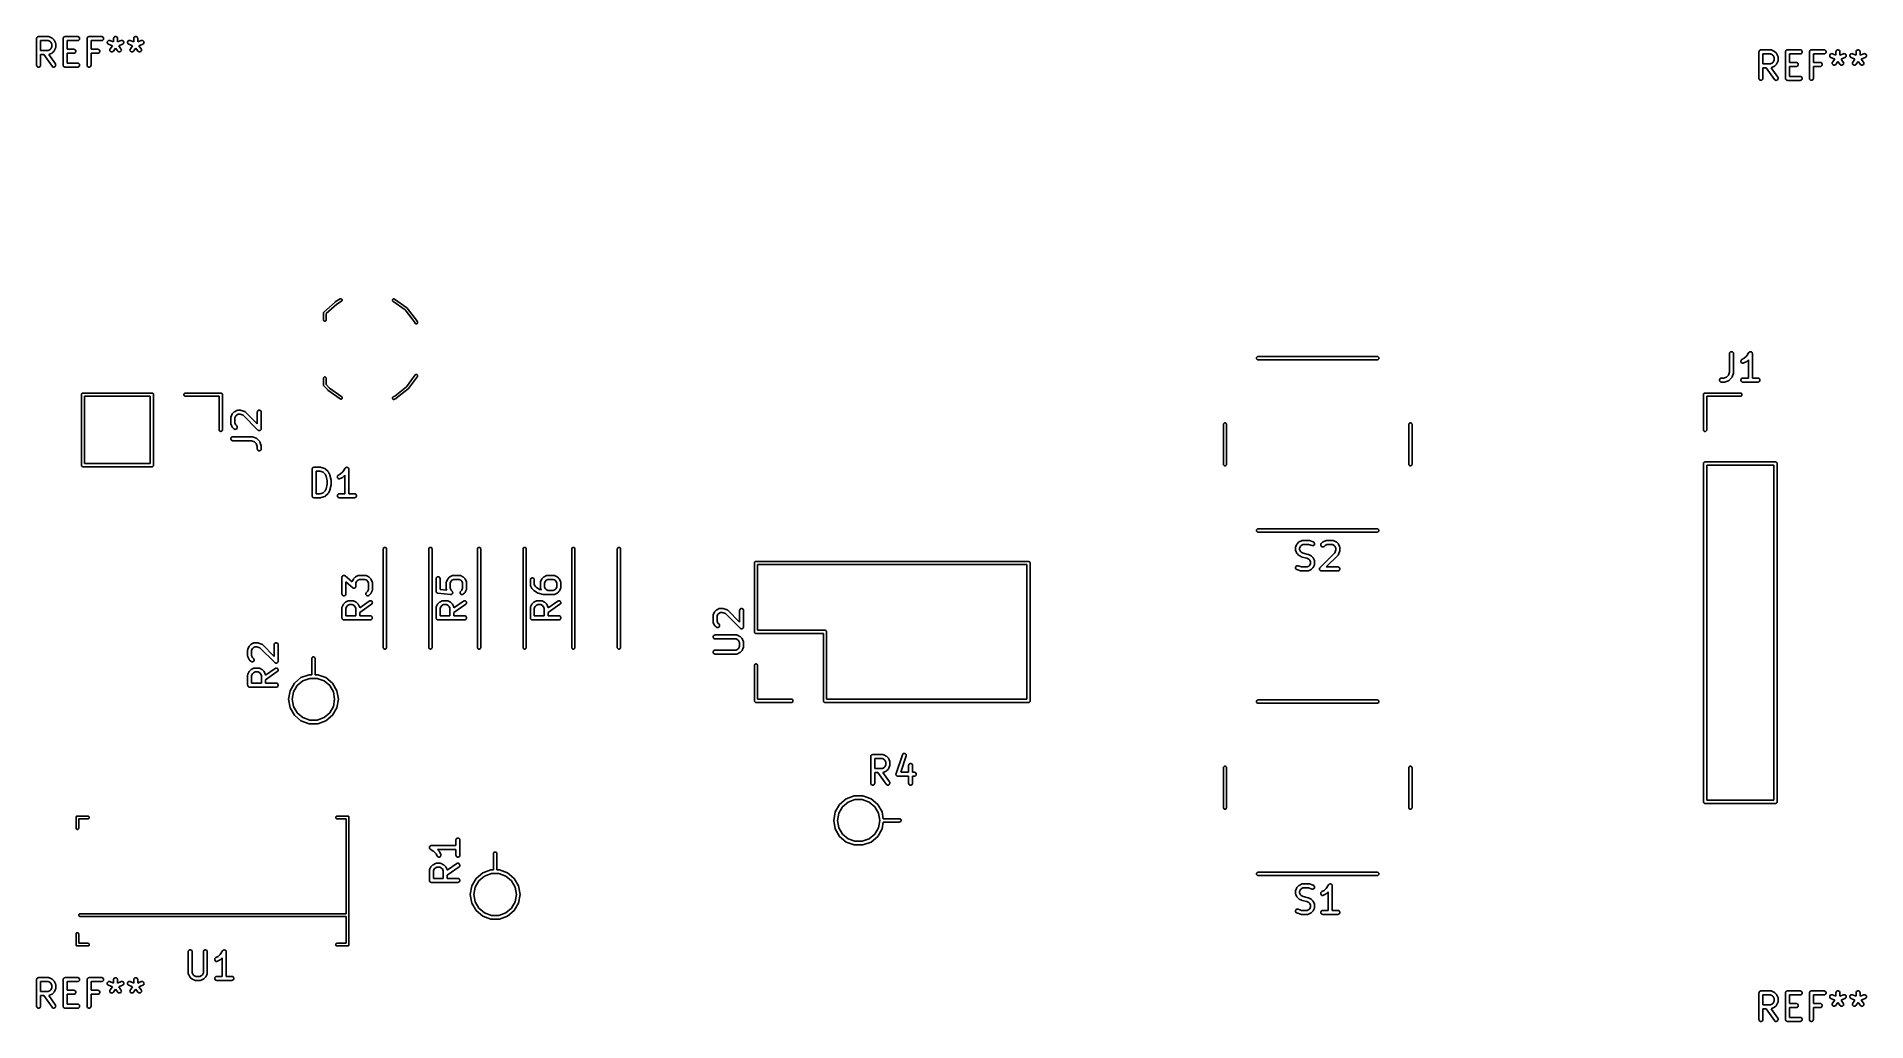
# Model space of a CAD drawing. Extents: x 114.5 to 183.6, y -134.3 to -97.2.
import ezdxf

# ---------------------------------------------------------------- set-up
doc = ezdxf.new("R2010")
doc.units = 0
doc.header["$MEASUREMENT"] = 0
doc.layers.add('BLACK', color=7, linetype='CONTINUOUS')

msp = doc.modelspace()

# ---------------------------------------------------------------- linework, layer by layer
at = {"layer": 'BLACK', "linetype": 'CONTINUOUS'}
for p, q in [((114.52, -97.2524), (114.521, -97.2459)), ((114.52, -98.2524), (114.52, -97.2524)), ((114.521, -97.2394), (114.524, -97.2332)), ((114.521, -97.2459), (114.521, -97.2394)), ((114.524, -97.2332), (114.525, -97.2267)), ((114.525, -97.2267), (114.528, -97.221)), ((114.528, -97.221), (114.53, -97.2149)), ((114.53, -97.2149), (114.535, -97.2099)), ((114.535, -97.2099), (114.538, -97.2042)), ((114.538, -97.2042), (114.543, -97.2)), ((114.543, -97.2), (114.547, -97.1949)), ((114.547, -97.1949), (114.553, -97.1916)), ((114.553, -97.1916), (114.558, -97.1874)), ((114.558, -97.1874), (114.564, -97.1852)), ((114.564, -97.1852), (114.57, -97.1819)), ((114.57, -97.1819), (114.576, -97.1808)), ((114.576, -97.1808), (114.582, -97.1785)), ((114.582, -97.1785), (114.589, -97.1785)), ((114.589, -97.1785), (114.595, -97.1774)), ((114.595, -97.1774), (114.976, -97.1774)), ((114.67, -97.3274), (114.67, -97.7012)), ((114.958, -97.3274), (114.67, -97.3274)), ((115.027, -97.3616), (114.958, -97.3274)), ((114.976, -97.1774), (114.98, -97.1781)), ((114.98, -97.1781), (114.985, -97.1779)), ((114.985, -97.1779), (114.993, -97.1804)), ((114.993, -97.1804), (115.002, -97.1819)), ((115.002, -97.1819), (115.006, -97.1841)), ((115.006, -97.1841), (115.01, -97.1853)), ((115.01, -97.1853), (115.105, -97.2329)), ((115.057, -97.392), (115.027, -97.3616)), ((115.105, -97.2329), (115.115, -97.2401)), ((115.115, -97.2401), (115.124, -97.247)), ((115.124, -97.247), (115.172, -97.2946)), ((115.172, -97.2946), (115.179, -97.3044)), ((115.179, -97.3044), (115.186, -97.3141)), ((115.186, -97.3141), (115.234, -97.4093)), ((115.52, -97.2524), (115.521, -97.2459)), ((115.52, -98.2524), (115.52, -97.2524)), ((115.521, -97.2394), (115.524, -97.2332)), ((115.521, -97.2459), (115.521, -97.2394)), ((115.524, -97.2332), (115.525, -97.2267)), ((115.525, -97.2267), (115.528, -97.221)), ((115.528, -97.221), (115.53, -97.2149)), ((115.53, -97.2149), (115.535, -97.2099)), ((115.535, -97.2099), (115.538, -97.2042)), ((115.538, -97.2042), (115.543, -97.2)), ((115.543, -97.2), (115.547, -97.1949)), ((115.547, -97.1949), (115.553, -97.1916)), ((115.553, -97.1916), (115.558, -97.1874)), ((115.558, -97.1874), (115.564, -97.1852)), ((115.564, -97.1852), (115.57, -97.1819)), ((115.57, -97.1819), (115.576, -97.1808)), ((115.576, -97.1808), (115.582, -97.1785)), ((115.582, -97.1785), (115.589, -97.1785)), ((115.589, -97.1785), (115.595, -97.1774)), ((115.595, -97.1774), (116.071, -97.1774)), ((116.071, -97.3274), (115.67, -97.3274)), ((115.67, -97.3274), (115.67, -97.6536)), ((116.071, -97.1774), (116.097, -97.1819)), ((116.097, -97.3229), (116.071, -97.3274)), ((116.097, -97.1819), (116.12, -97.1949)), ((116.12, -97.3098), (116.097, -97.3229)), ((116.12, -97.1949), (116.136, -97.2149)), ((116.136, -97.2899), (116.12, -97.3098)), ((116.136, -97.2149), (116.145, -97.2394)), ((116.145, -97.2654), (116.136, -97.2899)), ((116.145, -97.2394), (116.145, -97.2654)), ((116.425, -97.2524), (116.426, -97.2459)), ((116.425, -98.2524), (116.425, -97.2524)), ((116.426, -97.2394), (116.428, -97.2332)), ((116.426, -97.2459), (116.426, -97.2394)), ((116.428, -97.2332), (116.43, -97.2267)), ((116.43, -97.2267), (116.433, -97.221)), ((116.433, -97.221), (116.435, -97.2149)), ((116.435, -97.2149), (116.439, -97.2099)), ((116.439, -97.2099), (116.443, -97.2042)), ((116.443, -97.2042), (116.448, -97.2)), ((116.448, -97.2), (116.452, -97.1949)), ((116.452, -97.1949), (116.457, -97.1916)), ((116.457, -97.1916), (116.462, -97.1874)), ((116.462, -97.1874), (116.469, -97.1852)), ((116.469, -97.1852), (116.474, -97.1819)), ((116.474, -97.1819), (116.481, -97.1808)), ((116.481, -97.1808), (116.487, -97.1785)), ((116.487, -97.1785), (116.494, -97.1785)), ((116.494, -97.1785), (116.5, -97.1774)), ((116.5, -97.1774), (116.976, -97.1774)), ((116.976, -97.3274), (116.575, -97.3274)), ((116.575, -97.3274), (116.575, -97.6536)), ((116.976, -97.1774), (117.002, -97.1819)), ((117.002, -97.3229), (116.976, -97.3274)), ((117.002, -97.1819), (117.024, -97.1949)), ((117.024, -97.3098), (117.002, -97.3229)), ((117.024, -97.1949), (117.041, -97.2149)), ((117.041, -97.2899), (117.024, -97.3098)), ((117.041, -97.2149), (117.05, -97.2394)), ((117.05, -97.2654), (117.041, -97.2899)), ((117.05, -97.2394), (117.05, -97.2654)), ((117.188, -97.3799), (117.198, -97.3557)), ((117.198, -97.3557), (117.216, -97.3363)), ((117.216, -97.3363), (117.238, -97.324)), ((117.238, -97.324), (117.264, -97.3203)), ((117.264, -97.3203), (117.29, -97.3256)), ((117.29, -97.3256), (117.425, -97.3797)), ((117.425, -97.2524), (117.43, -97.2267)), ((117.425, -97.3797), (117.425, -97.2524)), ((117.43, -97.2267), (117.443, -97.2042)), ((117.443, -97.2042), (117.462, -97.1874)), ((117.462, -97.1874), (117.487, -97.1785)), ((117.487, -97.1785), (117.513, -97.1785)), ((117.513, -97.1785), (117.537, -97.1874)), ((117.537, -97.1874), (117.557, -97.2042)), ((117.557, -97.2042), (117.57, -97.2267)), ((117.57, -97.2267), (117.575, -97.2524)), ((117.575, -97.2524), (117.575, -97.3797)), ((117.575, -97.3797), (117.71, -97.3256)), ((117.71, -97.3256), (117.736, -97.3203)), ((117.736, -97.3203), (117.762, -97.324)), ((117.762, -97.324), (117.784, -97.3363)), ((117.784, -97.3363), (117.802, -97.3557)), ((117.802, -97.3557), (117.812, -97.3799)), ((117.95, -97.3799), (117.96, -97.3557)), ((117.96, -97.3557), (117.977, -97.3363)), ((117.977, -97.3363), (118, -97.324)), ((118, -97.324), (118.026, -97.3203)), ((118.026, -97.3203), (118.052, -97.3256)), ((118.052, -97.3256), (118.187, -97.3797)), ((118.187, -97.2524), (118.191, -97.2267)), ((118.187, -97.3797), (118.187, -97.2524)), ((118.191, -97.2267), (118.204, -97.2042)), ((118.204, -97.2042), (118.224, -97.1874)), ((118.224, -97.1874), (118.249, -97.1785)), ((118.249, -97.1785), (118.275, -97.1785)), ((118.275, -97.1785), (118.299, -97.1874)), ((118.299, -97.1874), (118.319, -97.2042)), ((118.319, -97.2042), (118.332, -97.2267)), ((118.332, -97.2267), (118.337, -97.2524)), ((118.337, -97.2524), (118.337, -97.3797)), ((118.337, -97.3797), (118.472, -97.3256)), ((118.472, -97.3256), (118.498, -97.3203)), ((118.498, -97.3203), (118.523, -97.324)), ((118.523, -97.324), (118.546, -97.3363)), ((118.546, -97.3363), (118.564, -97.3557)), ((118.564, -97.3557), (118.573, -97.3799)), ((114.67, -97.7012), (114.958, -97.7012)), ((114.794, -97.8512), (114.67, -97.8512)), ((114.67, -97.8512), (114.67, -98.2524)), ((115.105, -98.2954), (114.794, -97.8512)), ((114.958, -97.7012), (115.027, -97.6669)), ((114.98, -97.8504), (114.977, -97.851)), ((114.977, -97.851), (115.228, -98.2094)), ((114.985, -97.8507), (114.98, -97.8504)), ((114.993, -97.8482), (114.985, -97.8507)), ((115.002, -97.8467), (114.993, -97.8482)), ((115.006, -97.8445), (115.002, -97.8467)), ((115.01, -97.8433), (115.006, -97.8445)), ((115.105, -97.7957), (115.01, -97.8433)), ((115.027, -97.6669), (115.057, -97.6365)), ((115.092, -97.4606), (115.057, -97.392)), ((115.057, -97.6365), (115.092, -97.568)), ((115.092, -97.568), (115.092, -97.4606)), ((115.115, -97.7885), (115.105, -97.7957)), ((115.124, -97.7816), (115.115, -97.7885)), ((115.172, -97.734), (115.124, -97.7816)), ((115.179, -97.7242), (115.172, -97.734)), ((115.186, -97.7145), (115.179, -97.7242)), ((115.234, -97.6193), (115.186, -97.7145)), ((115.234, -97.4093), (115.235, -97.4135)), ((115.235, -97.6151), (115.234, -97.6193)), ((115.235, -97.4135), (115.237, -97.4172)), ((115.237, -97.6114), (115.235, -97.6151)), ((115.237, -97.4172), (115.239, -97.4259)), ((115.239, -97.6027), (115.237, -97.6114)), ((115.239, -97.4259), (115.241, -97.4343)), ((115.241, -97.5943), (115.239, -97.6027)), ((115.241, -97.4343), (115.241, -97.4386)), ((115.241, -97.4386), (115.242, -97.4429)), ((115.242, -97.5857), (115.241, -97.59)), ((115.241, -97.59), (115.241, -97.5943)), ((115.242, -97.4429), (115.242, -97.5857)), ((115.67, -97.6536), (115.929, -97.6536)), ((115.929, -97.8036), (115.67, -97.8036)), ((115.67, -97.8036), (115.67, -98.1774)), ((115.929, -97.6536), (115.954, -97.6581)), ((115.954, -97.799), (115.929, -97.8036)), ((115.954, -97.6581), (115.977, -97.6711)), ((115.977, -97.786), (115.954, -97.799)), ((115.977, -97.6711), (115.994, -97.6911)), ((115.994, -97.7661), (115.977, -97.786)), ((115.994, -97.6911), (116.002, -97.7155)), ((116.002, -97.7416), (115.994, -97.7661)), ((116.002, -97.7155), (116.002, -97.7416)), ((116.575, -97.6536), (116.833, -97.6536)), ((116.833, -97.8036), (116.575, -97.8036)), ((116.575, -97.8036), (116.575, -98.2524)), ((116.833, -97.6536), (116.859, -97.6581)), ((116.859, -97.799), (116.833, -97.8036)), ((116.859, -97.6581), (116.882, -97.6711)), ((116.882, -97.786), (116.859, -97.799)), ((116.882, -97.6711), (116.898, -97.6911)), ((116.898, -97.7661), (116.882, -97.786)), ((116.898, -97.6911), (116.907, -97.7155)), ((116.907, -97.7416), (116.898, -97.7661)), ((116.907, -97.7155), (116.907, -97.7416)), ((117.188, -97.4059), (117.188, -97.3799)), ((117.196, -97.4307), (117.188, -97.4059)), ((117.212, -97.4511), (117.196, -97.4307)), ((117.234, -97.4649), (117.212, -97.4511)), ((117.381, -97.5238), (117.234, -97.4649)), ((117.282, -97.685), (117.285, -97.6592)), ((117.288, -97.7104), (117.282, -97.685)), ((117.285, -97.6592), (117.297, -97.636)), ((117.302, -97.7322), (117.288, -97.7104)), ((117.297, -97.636), (117.381, -97.5238)), ((117.323, -97.7479), (117.302, -97.7322)), ((117.348, -97.7554), (117.323, -97.7479)), ((117.374, -97.754), (117.348, -97.7554)), ((117.398, -97.7438), (117.374, -97.754)), ((117.417, -97.726), (117.398, -97.7438)), ((117.5, -97.6155), (117.417, -97.726)), ((117.583, -97.726), (117.5, -97.6155)), ((117.602, -97.7438), (117.583, -97.726)), ((117.626, -97.754), (117.602, -97.7438)), ((117.766, -97.4649), (117.619, -97.5238)), ((117.619, -97.5238), (117.703, -97.636)), ((117.652, -97.7554), (117.626, -97.754)), ((117.677, -97.7479), (117.652, -97.7554)), ((117.698, -97.7322), (117.677, -97.7479)), ((117.712, -97.7104), (117.698, -97.7322)), ((117.703, -97.636), (117.715, -97.6592)), ((117.718, -97.685), (117.712, -97.7104)), ((117.715, -97.6592), (117.718, -97.685)), ((117.788, -97.4511), (117.766, -97.4649)), ((117.804, -97.4307), (117.788, -97.4511)), ((117.812, -97.4059), (117.804, -97.4307)), ((117.812, -97.3799), (117.812, -97.4059)), ((117.95, -97.4059), (117.95, -97.3799)), ((117.958, -97.4307), (117.95, -97.4059)), ((117.974, -97.4511), (117.958, -97.4307)), ((117.996, -97.4649), (117.974, -97.4511)), ((118.143, -97.5238), (117.996, -97.4649)), ((118.044, -97.685), (118.047, -97.6592)), ((118.05, -97.7104), (118.044, -97.685)), ((118.047, -97.6592), (118.059, -97.636)), ((118.064, -97.7322), (118.05, -97.7104)), ((118.059, -97.636), (118.143, -97.5238)), ((118.085, -97.7479), (118.064, -97.7322)), ((118.11, -97.7554), (118.085, -97.7479)), ((118.136, -97.754), (118.11, -97.7554)), ((118.16, -97.7438), (118.136, -97.754)), ((118.179, -97.726), (118.16, -97.7438)), ((118.262, -97.6155), (118.179, -97.726)), ((118.345, -97.726), (118.262, -97.6155)), ((118.364, -97.7438), (118.345, -97.726)), ((118.388, -97.754), (118.364, -97.7438)), ((118.528, -97.4649), (118.381, -97.5238)), ((118.381, -97.5238), (118.465, -97.636)), ((118.414, -97.7554), (118.388, -97.754)), ((118.439, -97.7479), (118.414, -97.7554)), ((118.459, -97.7322), (118.439, -97.7479)), ((118.474, -97.7104), (118.459, -97.7322)), ((118.465, -97.636), (118.477, -97.6592)), ((118.48, -97.685), (118.474, -97.7104)), ((118.477, -97.6592), (118.48, -97.685)), ((118.55, -97.4511), (118.528, -97.4649)), ((118.566, -97.4307), (118.55, -97.4511)), ((118.574, -97.4059), (118.566, -97.4307)), ((118.573, -97.3799), (118.574, -97.4059)), ((179.52, -97.7524), (179.521, -97.7459)), ((179.52, -98.7524), (179.52, -97.7524)), ((179.521, -97.7394), (179.524, -97.7332)), ((179.521, -97.7459), (179.521, -97.7394)), ((179.524, -97.7332), (179.525, -97.7267)), ((179.525, -97.7267), (179.528, -97.721)), ((179.528, -97.721), (179.53, -97.7149)), ((179.53, -97.7149), (179.535, -97.7099)), ((179.535, -97.7099), (179.538, -97.7042)), ((179.538, -97.7042), (179.543, -97.7)), ((179.543, -97.7), (179.547, -97.6949)), ((179.547, -97.6949), (179.553, -97.6916)), ((179.553, -97.6916), (179.558, -97.6874)), ((179.558, -97.6874), (179.564, -97.6852)), ((179.564, -97.6852), (179.57, -97.6819)), ((179.57, -97.6819), (179.576, -97.6808)), ((179.576, -97.6808), (179.582, -97.6785)), ((179.582, -97.6785), (179.589, -97.6785)), ((179.589, -97.6785), (179.595, -97.6774)), ((179.595, -97.6774), (179.976, -97.6774)), ((179.67, -97.8274), (179.67, -98.2012)), ((179.958, -97.8274), (179.67, -97.8274)), ((180.027, -97.8616), (179.958, -97.8274)), ((179.976, -97.6774), (179.98, -97.6781)), ((179.98, -97.6781), (179.985, -97.6779)), ((179.985, -97.6779), (179.993, -97.6804)), ((179.993, -97.6804), (180.002, -97.6819)), ((180.002, -97.6819), (180.006, -97.6841)), ((180.006, -97.6841), (180.01, -97.6853)), ((180.01, -97.6853), (180.105, -97.7329)), ((180.057, -97.892), (180.027, -97.8616)), ((180.092, -97.9606), (180.057, -97.892)), ((180.092, -98.068), (180.092, -97.9606)), ((180.105, -97.7329), (180.115, -97.7401)), ((180.115, -97.7401), (180.124, -97.747)), ((180.124, -97.747), (180.172, -97.7946)), ((180.172, -97.7946), (180.179, -97.8044)), ((180.179, -97.8044), (180.186, -97.8141)), ((180.186, -97.8141), (180.234, -97.9093)), ((180.234, -97.9093), (180.235, -97.9135)), ((180.235, -97.9135), (180.237, -97.9172)), ((180.237, -97.9172), (180.239, -97.9259)), ((180.239, -97.9259), (180.241, -97.9343)), ((180.241, -97.9343), (180.241, -97.9386)), ((180.241, -97.9386), (180.242, -97.9429)), ((180.242, -97.9429), (180.242, -98.0857)), ((180.52, -97.7524), (180.521, -97.7459)), ((180.52, -98.7524), (180.52, -97.7524)), ((180.521, -97.7394), (180.524, -97.7332)), ((180.521, -97.7459), (180.521, -97.7394)), ((180.524, -97.7332), (180.525, -97.7267)), ((180.525, -97.7267), (180.528, -97.721)), ((180.528, -97.721), (180.53, -97.7149)), ((180.53, -97.7149), (180.535, -97.7099)), ((180.535, -97.7099), (180.538, -97.7042)), ((180.538, -97.7042), (180.543, -97.7)), ((180.543, -97.7), (180.547, -97.6949)), ((180.547, -97.6949), (180.553, -97.6916)), ((180.553, -97.6916), (180.558, -97.6874)), ((180.558, -97.6874), (180.564, -97.6852)), ((180.564, -97.6852), (180.57, -97.6819)), ((180.57, -97.6819), (180.576, -97.6808)), ((180.576, -97.6808), (180.582, -97.6785)), ((180.582, -97.6785), (180.589, -97.6785)), ((180.589, -97.6785), (180.595, -97.6774)), ((180.595, -97.6774), (181.071, -97.6774)), ((181.071, -97.8274), (180.67, -97.8274)), ((180.67, -97.8274), (180.67, -98.1536)), ((181.071, -97.6774), (181.097, -97.6819)), ((181.097, -97.8229), (181.071, -97.8274)), ((181.097, -97.6819), (181.12, -97.6949)), ((181.12, -97.8098), (181.097, -97.8229)), ((181.12, -97.6949), (181.136, -97.7149)), ((181.136, -97.7899), (181.12, -97.8098)), ((181.136, -97.7149), (181.145, -97.7394)), ((181.145, -97.7654), (181.136, -97.7899)), ((181.145, -97.7394), (181.145, -97.7654)), ((181.425, -97.7524), (181.426, -97.7459)), ((181.425, -98.7524), (181.425, -97.7524)), ((181.426, -97.7394), (181.428, -97.7332)), ((181.426, -97.7459), (181.426, -97.7394)), ((181.428, -97.7332), (181.43, -97.7267)), ((181.43, -97.7267), (181.433, -97.721)), ((181.433, -97.721), (181.435, -97.7149)), ((181.435, -97.7149), (181.439, -97.7099)), ((181.439, -97.7099), (181.443, -97.7042)), ((181.443, -97.7042), (181.448, -97.7)), ((181.448, -97.7), (181.452, -97.6949)), ((181.452, -97.6949), (181.457, -97.6916)), ((181.457, -97.6916), (181.463, -97.6874)), ((181.463, -97.6874), (181.469, -97.6852)), ((181.469, -97.6852), (181.474, -97.6819)), ((181.474, -97.6819), (181.481, -97.6808)), ((181.481, -97.6808), (181.487, -97.6785)), ((181.487, -97.6785), (181.494, -97.6785)), ((181.494, -97.6785), (181.5, -97.6774)), ((181.5, -97.6774), (181.976, -97.6774)), ((181.976, -97.8274), (181.575, -97.8274)), ((181.575, -97.8274), (181.575, -98.1536)), ((181.976, -97.6774), (182.002, -97.6819)), ((182.002, -97.8229), (181.976, -97.8274)), ((182.002, -97.6819), (182.024, -97.6949)), ((182.024, -97.8098), (182.002, -97.8229)), ((182.024, -97.6949), (182.041, -97.7149)), ((182.041, -97.7899), (182.024, -97.8098)), ((182.041, -97.7149), (182.05, -97.7394)), ((182.05, -97.7654), (182.041, -97.7899)), ((182.05, -97.7394), (182.05, -97.7654)), ((182.188, -97.8799), (182.198, -97.8557)), ((182.188, -97.9059), (182.188, -97.8799)), ((182.196, -97.9307), (182.188, -97.9059)), ((182.212, -97.9511), (182.196, -97.9307)), ((182.198, -97.8557), (182.216, -97.8363)), ((182.234, -97.9649), (182.212, -97.9511)), ((182.216, -97.8363), (182.238, -97.824)), ((182.381, -98.0238), (182.234, -97.9649)), ((182.238, -97.824), (182.264, -97.8203)), ((182.264, -97.8203), (182.29, -97.8256)), ((182.29, -97.8256), (182.425, -97.8797)), ((182.297, -98.136), (182.381, -98.0238)), ((182.425, -97.7524), (182.43, -97.7267)), ((182.425, -97.8797), (182.425, -97.7524)), ((182.43, -97.7267), (182.443, -97.7042)), ((182.443, -97.7042), (182.463, -97.6874)), ((182.463, -97.6874), (182.487, -97.6785)), ((182.487, -97.6785), (182.513, -97.6785)), ((182.513, -97.6785), (182.537, -97.6874)), ((182.537, -97.6874), (182.557, -97.7042)), ((182.557, -97.7042), (182.57, -97.7267)), ((182.57, -97.7267), (182.575, -97.7524)), ((182.575, -97.7524), (182.575, -97.8797)), ((182.575, -97.8797), (182.71, -97.8256)), ((182.766, -97.9649), (182.619, -98.0238)), ((182.619, -98.0238), (182.703, -98.136)), ((182.71, -97.8256), (182.736, -97.8203)), ((182.736, -97.8203), (182.762, -97.824)), ((182.762, -97.824), (182.784, -97.8363)), ((182.788, -97.9511), (182.766, -97.9649)), ((182.784, -97.8363), (182.802, -97.8557)), ((182.804, -97.9307), (182.788, -97.9511)), ((182.802, -97.8557), (182.812, -97.8799)), ((182.812, -97.9059), (182.804, -97.9307)), ((182.812, -97.8799), (182.812, -97.9059)), ((182.95, -97.8799), (182.96, -97.8557)), ((182.95, -97.9059), (182.95, -97.8799)), ((182.958, -97.9307), (182.95, -97.9059)), ((182.974, -97.9511), (182.958, -97.9307)), ((182.96, -97.8557), (182.977, -97.8363)), ((182.996, -97.9649), (182.974, -97.9511)), ((182.977, -97.8363), (183, -97.824)), ((183.143, -98.0238), (182.996, -97.9649)), ((183, -97.824), (183.026, -97.8203)), ((183.026, -97.8203), (183.052, -97.8256)), ((183.052, -97.8256), (183.187, -97.8797)), ((183.059, -98.136), (183.143, -98.0238)), ((183.187, -97.7524), (183.191, -97.7267)), ((183.187, -97.8797), (183.187, -97.7524)), ((183.191, -97.7267), (183.204, -97.7042)), ((183.204, -97.7042), (183.224, -97.6874)), ((183.224, -97.6874), (183.249, -97.6785)), ((183.249, -97.6785), (183.275, -97.6785)), ((183.275, -97.6785), (183.299, -97.6874)), ((183.299, -97.6874), (183.319, -97.7042)), ((183.319, -97.7042), (183.332, -97.7267)), ((183.332, -97.7267), (183.337, -97.7524)), ((183.337, -97.7524), (183.337, -97.8797)), ((183.337, -97.8797), (183.472, -97.8256)), ((183.528, -97.9649), (183.381, -98.0238)), ((183.381, -98.0238), (183.465, -98.136)), ((183.472, -97.8256), (183.498, -97.8203)), ((183.498, -97.8203), (183.523, -97.824)), ((183.523, -97.824), (183.546, -97.8363)), ((183.55, -97.9511), (183.528, -97.9649)), ((183.546, -97.8363), (183.564, -97.8557)), ((183.566, -97.9307), (183.55, -97.9511)), ((183.564, -97.8557), (183.573, -97.8799)), ((183.574, -97.9059), (183.566, -97.9307)), ((183.573, -97.8799), (183.574, -97.9059)), ((114.525, -98.278), (114.52, -98.2524)), ((114.538, -98.3006), (114.525, -98.278)), ((114.558, -98.3173), (114.538, -98.3006)), ((114.582, -98.3262), (114.558, -98.3173)), ((114.608, -98.3262), (114.582, -98.3262)), ((114.633, -98.3173), (114.608, -98.3262)), ((114.653, -98.3006), (114.633, -98.3173)), ((114.666, -98.278), (114.653, -98.3006)), ((114.67, -98.2524), (114.666, -98.278)), ((115.124, -98.3138), (115.105, -98.2954)), ((115.147, -98.3248), (115.124, -98.3138)), ((115.173, -98.3271), (115.147, -98.3248)), ((115.198, -98.3204), (115.173, -98.3271)), ((115.22, -98.3054), (115.198, -98.3204)), ((115.235, -98.2841), (115.22, -98.3054)), ((115.228, -98.2094), (115.239, -98.233)), ((115.241, -98.2589), (115.235, -98.2841)), ((115.239, -98.233), (115.241, -98.2589)), ((115.521, -98.2588), (115.52, -98.2524)), ((115.521, -98.2654), (115.521, -98.2588)), ((115.524, -98.2716), (115.521, -98.2654)), ((115.525, -98.278), (115.524, -98.2716)), ((115.528, -98.2837), (115.525, -98.278)), ((115.53, -98.2899), (115.528, -98.2837)), ((115.535, -98.2949), (115.53, -98.2899)), ((115.538, -98.3006), (115.535, -98.2949)), ((115.543, -98.3048), (115.538, -98.3006)), ((115.547, -98.3098), (115.543, -98.3048)), ((115.553, -98.3131), (115.547, -98.3098)), ((115.558, -98.3173), (115.553, -98.3131)), ((115.564, -98.3196), (115.558, -98.3173)), ((115.57, -98.3229), (115.564, -98.3196)), ((115.576, -98.324), (115.57, -98.3229)), ((115.582, -98.3262), (115.576, -98.324)), ((115.589, -98.3262), (115.582, -98.3262)), ((115.595, -98.3274), (115.589, -98.3262)), ((116.071, -98.3274), (115.595, -98.3274)), ((115.67, -98.1774), (116.071, -98.1774)), ((116.071, -98.1774), (116.097, -98.1819)), ((116.097, -98.3229), (116.071, -98.3274)), ((116.097, -98.1819), (116.12, -98.1949)), ((116.12, -98.3098), (116.097, -98.3229)), ((116.12, -98.1949), (116.136, -98.2149)), ((116.136, -98.2899), (116.12, -98.3098)), ((116.136, -98.2149), (116.145, -98.2394)), ((116.145, -98.2654), (116.136, -98.2899)), ((116.145, -98.2394), (116.145, -98.2654)), ((116.43, -98.278), (116.425, -98.2524)), ((116.443, -98.3006), (116.43, -98.278)), ((116.462, -98.3173), (116.443, -98.3006)), ((116.487, -98.3262), (116.462, -98.3173)), ((116.513, -98.3262), (116.487, -98.3262)), ((116.537, -98.3173), (116.513, -98.3262)), ((116.557, -98.3006), (116.537, -98.3173)), ((116.57, -98.278), (116.557, -98.3006)), ((116.575, -98.2524), (116.57, -98.278)), ((179.67, -98.2012), (179.958, -98.2012)), ((179.794, -98.3512), (179.67, -98.3512)), ((179.67, -98.3512), (179.67, -98.7524)), ((180.105, -98.7954), (179.794, -98.3512)), ((179.958, -98.2012), (180.027, -98.1669)), ((179.98, -98.3504), (179.977, -98.351)), ((179.977, -98.351), (180.228, -98.7094)), ((179.985, -98.3507), (179.98, -98.3504)), ((179.993, -98.3482), (179.985, -98.3507)), ((180.002, -98.3467), (179.993, -98.3482)), ((180.006, -98.3445), (180.002, -98.3467)), ((180.01, -98.3433), (180.006, -98.3445)), ((180.105, -98.2957), (180.01, -98.3433)), ((180.027, -98.1669), (180.057, -98.1365)), ((180.057, -98.1365), (180.092, -98.068)), ((180.115, -98.2885), (180.105, -98.2957)), ((180.124, -98.2816), (180.115, -98.2885)), ((180.172, -98.234), (180.124, -98.2816)), ((180.179, -98.2242), (180.172, -98.234)), ((180.186, -98.2145), (180.179, -98.2242)), ((180.234, -98.1193), (180.186, -98.2145)), ((180.228, -98.7094), (180.239, -98.733)), ((180.235, -98.1151), (180.234, -98.1193)), ((180.237, -98.1114), (180.235, -98.1151)), ((180.239, -98.1027), (180.237, -98.1114)), ((180.241, -98.0943), (180.239, -98.1027)), ((180.239, -98.733), (180.241, -98.7589)), ((180.242, -98.0857), (180.241, -98.09)), ((180.241, -98.09), (180.241, -98.0943)), ((180.67, -98.1536), (180.929, -98.1536)), ((180.929, -98.3036), (180.67, -98.3036)), ((180.67, -98.3036), (180.67, -98.6774)), ((180.67, -98.6774), (181.071, -98.6774)), ((180.929, -98.1536), (180.954, -98.1581)), ((180.954, -98.299), (180.929, -98.3036)), ((180.954, -98.1581), (180.977, -98.1711)), ((180.977, -98.286), (180.954, -98.299)), ((180.977, -98.1711), (180.994, -98.1911)), ((180.994, -98.2661), (180.977, -98.286)), ((180.994, -98.1911), (181.002, -98.2155)), ((181.002, -98.2416), (180.994, -98.2661)), ((181.002, -98.2155), (181.002, -98.2416)), ((181.071, -98.6774), (181.097, -98.6819)), ((181.097, -98.6819), (181.12, -98.6949)), ((181.12, -98.6949), (181.136, -98.7149)), ((181.136, -98.7149), (181.145, -98.7394)), ((181.145, -98.7394), (181.145, -98.7654)), ((181.575, -98.1536), (181.833, -98.1536)), ((181.833, -98.3036), (181.575, -98.3036)), ((181.575, -98.3036), (181.575, -98.7524)), ((181.833, -98.1536), (181.859, -98.1581)), ((181.859, -98.299), (181.833, -98.3036)), ((181.859, -98.1581), (181.882, -98.1711)), ((181.882, -98.286), (181.859, -98.299)), ((181.882, -98.1711), (181.898, -98.1911)), ((181.898, -98.2661), (181.882, -98.286)), ((181.898, -98.1911), (181.907, -98.2155)), ((181.907, -98.2416), (181.898, -98.2661)), ((181.907, -98.2155), (181.907, -98.2416)), ((182.282, -98.185), (182.285, -98.1592)), ((182.288, -98.2104), (182.282, -98.185)), ((182.285, -98.1592), (182.297, -98.136)), ((182.302, -98.2322), (182.288, -98.2104)), ((182.323, -98.2479), (182.302, -98.2322)), ((182.348, -98.2554), (182.323, -98.2479)), ((182.374, -98.254), (182.348, -98.2554)), ((182.398, -98.2438), (182.374, -98.254)), ((182.417, -98.226), (182.398, -98.2438)), ((182.5, -98.1155), (182.417, -98.226)), ((182.583, -98.226), (182.5, -98.1155)), ((182.602, -98.2438), (182.583, -98.226)), ((182.626, -98.254), (182.602, -98.2438)), ((182.652, -98.2554), (182.626, -98.254)), ((182.677, -98.2479), (182.652, -98.2554)), ((182.698, -98.2322), (182.677, -98.2479)), ((182.712, -98.2104), (182.698, -98.2322)), ((182.703, -98.136), (182.715, -98.1592)), ((182.718, -98.185), (182.712, -98.2104)), ((182.715, -98.1592), (182.718, -98.185)), ((183.044, -98.185), (183.047, -98.1592)), ((183.05, -98.2104), (183.044, -98.185)), ((183.047, -98.1592), (183.059, -98.136)), ((183.064, -98.2322), (183.05, -98.2104)), ((183.085, -98.2479), (183.064, -98.2322)), ((183.11, -98.2554), (183.085, -98.2479)), ((183.136, -98.254), (183.11, -98.2554)), ((183.16, -98.2438), (183.136, -98.254)), ((183.179, -98.226), (183.16, -98.2438)), ((183.262, -98.1155), (183.179, -98.226)), ((183.345, -98.226), (183.262, -98.1155)), ((183.364, -98.2438), (183.345, -98.226)), ((183.388, -98.254), (183.364, -98.2438)), ((183.414, -98.2554), (183.388, -98.254)), ((183.439, -98.2479), (183.414, -98.2554)), ((183.459, -98.2322), (183.439, -98.2479)), ((183.474, -98.2104), (183.459, -98.2322)), ((183.465, -98.136), (183.477, -98.1592)), ((183.48, -98.185), (183.474, -98.2104)), ((183.477, -98.1592), (183.48, -98.185)), ((179.525, -98.778), (179.52, -98.7524)), ((179.538, -98.8006), (179.525, -98.778)), ((179.558, -98.8173), (179.538, -98.8006)), ((179.582, -98.8262), (179.558, -98.8173)), ((179.608, -98.8262), (179.582, -98.8262)), ((179.633, -98.8173), (179.608, -98.8262)), ((179.653, -98.8006), (179.633, -98.8173)), ((179.666, -98.778), (179.653, -98.8006)), ((179.67, -98.7524), (179.666, -98.778)), ((180.124, -98.8138), (180.105, -98.7954)), ((180.147, -98.8248), (180.124, -98.8138)), ((180.173, -98.8271), (180.147, -98.8248)), ((180.198, -98.8204), (180.173, -98.8271)), ((180.22, -98.8054), (180.198, -98.8204)), ((180.235, -98.7841), (180.22, -98.8054)), ((180.241, -98.7589), (180.235, -98.7841)), ((180.521, -98.7588), (180.52, -98.7524)), ((180.521, -98.7654), (180.521, -98.7588)), ((180.524, -98.7716), (180.521, -98.7654)), ((180.525, -98.778), (180.524, -98.7716)), ((180.528, -98.7837), (180.525, -98.778)), ((180.53, -98.7899), (180.528, -98.7837)), ((180.535, -98.7949), (180.53, -98.7899)), ((180.538, -98.8006), (180.535, -98.7949)), ((180.543, -98.8048), (180.538, -98.8006)), ((180.547, -98.8098), (180.543, -98.8048)), ((180.553, -98.8131), (180.547, -98.8098)), ((180.558, -98.8173), (180.553, -98.8131)), ((180.564, -98.8196), (180.558, -98.8173)), ((180.57, -98.8229), (180.564, -98.8196)), ((180.576, -98.824), (180.57, -98.8229)), ((180.582, -98.8262), (180.576, -98.824)), ((180.589, -98.8262), (180.582, -98.8262)), ((180.595, -98.8274), (180.589, -98.8262)), ((181.071, -98.8274), (180.595, -98.8274)), ((181.097, -98.8229), (181.071, -98.8274)), ((181.12, -98.8098), (181.097, -98.8229)), ((181.136, -98.7899), (181.12, -98.8098)), ((181.145, -98.7654), (181.136, -98.7899)), ((181.43, -98.778), (181.425, -98.7524)), ((181.443, -98.8006), (181.43, -98.778)), ((181.463, -98.8173), (181.443, -98.8006)), ((181.487, -98.8262), (181.463, -98.8173)), ((181.513, -98.8262), (181.487, -98.8262)), ((181.537, -98.8173), (181.513, -98.8262)), ((181.557, -98.8006), (181.537, -98.8173)), ((181.57, -98.778), (181.557, -98.8006)), ((181.575, -98.7524), (181.57, -98.778)), ((125.343, -107.609), (125.345, -107.595)), ((125.344, -107.622), (125.343, -107.609)), ((125.349, -107.635), (125.344, -107.622)), ((125.345, -107.595), (125.35, -107.583)), ((125.35, -107.636), (125.349, -107.635)), ((125.35, -107.583), (125.359, -107.573)), ((125.35, -107.87), (125.35, -107.636)), ((125.359, -107.573), (125.783, -107.19)), ((125.847, -107.268), (125.45, -107.626)), ((125.45, -107.626), (125.45, -107.87)), ((125.783, -107.19), (125.789, -107.186)), ((125.789, -107.186), (125.79, -107.186)), ((125.79, -107.186), (125.791, -107.185)), ((125.791, -107.185), (125.974, -107.073)), ((126.026, -107.159), (125.847, -107.268)), ((125.974, -107.073), (125.981, -107.07)), ((125.981, -107.07), (125.994, -107.066)), ((125.994, -107.066), (126.007, -107.067)), ((126.007, -107.067), (126.02, -107.07)), ((126.02, -107.07), (126.032, -107.077)), ((126.037, -107.15), (126.026, -107.159)), ((126.032, -107.077), (126.041, -107.087)), ((126.044, -107.139), (126.037, -107.15)), ((126.041, -107.087), (126.047, -107.099)), ((126.049, -107.126), (126.044, -107.139)), ((126.047, -107.099), (126.05, -107.113)), ((126.05, -107.113), (126.049, -107.126)), ((127.95, -107.115), (127.952, -107.101)), ((127.952, -107.128), (127.95, -107.115)), ((127.952, -107.101), (127.958, -107.089)), ((127.957, -107.141), (127.952, -107.128)), ((127.965, -107.152), (127.957, -107.141)), ((127.958, -107.089), (127.967, -107.079)), ((127.97, -107.156), (127.965, -107.152)), ((127.967, -107.079), (127.978, -107.071)), ((128.426, -107.489), (127.97, -107.156)), ((127.978, -107.071), (127.991, -107.067)), ((127.991, -107.067), (128.004, -107.066)), ((128.004, -107.066), (128.018, -107.069)), ((128.018, -107.069), (128.03, -107.076)), ((128.03, -107.076), (128.49, -107.413)), ((128.772, -107.93), (128.426, -107.489)), ((128.49, -107.413), (128.496, -107.417)), ((128.496, -107.417), (128.498, -107.42)), ((128.498, -107.42), (128.5, -107.422)), ((128.5, -107.422), (128.853, -107.871)), ((125.352, -107.883), (125.35, -107.87)), ((125.361, -107.899), (125.352, -107.883)), ((125.375, -107.91), (125.361, -107.899)), ((125.391, -107.916), (125.375, -107.91)), ((125.409, -107.916), (125.391, -107.916)), ((125.425, -107.91), (125.409, -107.916)), ((125.439, -107.899), (125.425, -107.91)), ((125.448, -107.883), (125.439, -107.899)), ((125.45, -107.87), (125.448, -107.883)), ((128.806, -107.991), (128.772, -107.93)), ((128.815, -108.001), (128.806, -107.991)), ((128.825, -108.01), (128.815, -108.001)), ((128.838, -108.015), (128.825, -108.01)), ((128.852, -108.016), (128.838, -108.015)), ((128.865, -108.014), (128.852, -108.016)), ((128.853, -107.871), (128.857, -107.877)), ((128.857, -107.877), (128.857, -107.877)), ((128.857, -107.877), (128.857, -107.877)), ((128.857, -107.877), (128.894, -107.941)), ((128.877, -108.008), (128.865, -108.014)), ((128.888, -107.999), (128.877, -108.008)), ((128.895, -107.988), (128.888, -107.999)), ((128.894, -107.941), (128.897, -107.948)), ((128.899, -107.975), (128.895, -107.988)), ((128.897, -107.948), (128.9, -107.961)), ((128.9, -107.961), (128.899, -107.975)), ((178.412, -109.111), (178.425, -109.088)), ((178.425, -109.088), (178.445, -109.071)), ((178.445, -109.071), (178.47, -109.063)), ((178.47, -109.063), (178.496, -109.063)), ((178.496, -109.063), (178.52, -109.071)), ((178.52, -109.071), (178.54, -109.088)), ((178.54, -109.088), (178.553, -109.111)), ((179.043, -109.231), (179.135, -109.095)), ((179.135, -109.095), (179.137, -109.092)), ((179.137, -109.092), (179.139, -109.088)), ((179.139, -109.088), (179.146, -109.082)), ((179.146, -109.082), (179.153, -109.076)), ((179.153, -109.076), (179.156, -109.074)), ((179.156, -109.074), (179.159, -109.071)), ((179.159, -109.071), (179.168, -109.068)), ((179.168, -109.068), (179.176, -109.064)), ((179.176, -109.064), (179.18, -109.064)), ((179.18, -109.064), (179.184, -109.063)), ((179.184, -109.063), (179.193, -109.063)), ((179.193, -109.063), (179.202, -109.062)), ((179.202, -109.062), (179.206, -109.063)), ((179.206, -109.063), (179.21, -109.063)), ((179.21, -109.063), (179.218, -109.066)), ((179.218, -109.066), (179.227, -109.068)), ((179.227, -109.068), (179.231, -109.07)), ((179.231, -109.07), (179.234, -109.071)), ((179.234, -109.071), (179.241, -109.077)), ((179.241, -109.077), (179.249, -109.082)), ((179.249, -109.082), (179.251, -109.086)), ((179.251, -109.086), (179.254, -109.088)), ((179.254, -109.088), (179.259, -109.096)), ((179.259, -109.096), (179.264, -109.103)), ((179.264, -109.103), (179.265, -109.107)), ((160.556, -109.297), (160.563, -109.278)), ((160.556, -109.319), (160.556, -109.297)), ((160.563, -109.338), (160.556, -109.319)), ((160.563, -109.278), (160.577, -109.261)), ((160.577, -109.355), (160.563, -109.338)), ((160.577, -109.261), (160.595, -109.251)), ((160.595, -109.365), (160.577, -109.355)), ((160.595, -109.251), (160.611, -109.248)), ((160.611, -109.368), (160.595, -109.365)), ((160.611, -109.248), (165.121, -109.248)), ((165.121, -109.368), (160.611, -109.368)), ((165.121, -109.248), (165.137, -109.251)), ((165.137, -109.365), (165.121, -109.368)), ((165.137, -109.251), (165.155, -109.261)), ((165.155, -109.355), (165.137, -109.365)), ((165.155, -109.261), (165.169, -109.278)), ((165.169, -109.338), (165.155, -109.355)), ((165.169, -109.278), (165.176, -109.297)), ((165.176, -109.319), (165.169, -109.338)), ((165.176, -109.297), (165.176, -109.319)), ((178.408, -109.136), (178.412, -109.111)), ((178.408, -109.838), (178.408, -109.136)), ((178.553, -109.111), (178.558, -109.136)), ((178.558, -109.136), (178.558, -109.851)), ((178.836, -109.418), (178.842, -109.392)), ((178.839, -109.443), (178.836, -109.418)), ((178.851, -109.467), (178.839, -109.443)), ((178.842, -109.392), (178.857, -109.371)), ((178.87, -109.485), (178.851, -109.467)), ((178.857, -109.371), (178.878, -109.355)), ((178.894, -109.495), (178.87, -109.485)), ((178.878, -109.355), (178.962, -109.313)), ((178.92, -109.497), (178.894, -109.495)), ((178.945, -109.489), (178.92, -109.497)), ((179.04, -109.442), (178.945, -109.489)), ((178.962, -109.313), (179.043, -109.231)), ((179.05, -109.434), (179.04, -109.442)), ((179.06, -109.428), (179.05, -109.434)), ((179.122, -109.365), (179.06, -109.428)), ((179.122, -110.061), (179.122, -109.365)), ((179.265, -109.107), (179.267, -109.111)), ((179.267, -109.111), (179.269, -109.12)), ((179.269, -109.12), (179.271, -109.128)), ((179.271, -109.128), (179.271, -109.132)), ((179.271, -109.132), (179.272, -109.136)), ((179.272, -109.136), (179.272, -110.061)), ((125.35, -110.062), (125.352, -110.049)), ((125.35, -110.32), (125.35, -110.062)), ((125.352, -110.333), (125.35, -110.32)), ((125.352, -110.049), (125.361, -110.033)), ((125.361, -110.349), (125.352, -110.333)), ((125.361, -110.033), (125.375, -110.022)), ((125.366, -110.352), (125.361, -110.349)), ((125.509, -110.506), (125.366, -110.352)), ((125.375, -110.022), (125.391, -110.016)), ((125.391, -110.016), (125.409, -110.016)), ((125.409, -110.016), (125.425, -110.022)), ((125.425, -110.022), (125.439, -110.033)), ((125.439, -110.033), (125.448, -110.049)), ((125.448, -110.049), (125.45, -110.062)), ((125.45, -110.062), (125.45, -110.296)), ((125.45, -110.296), (125.579, -110.434)), ((125.579, -110.434), (126.034, -110.767)), ((128.036, -110.738), (128.477, -110.392)), ((128.544, -110.466), (128.095, -110.819)), ((128.477, -110.392), (128.81, -109.936)), ((128.546, -110.464), (128.544, -110.466)), ((128.549, -110.462), (128.546, -110.464)), ((128.553, -110.456), (128.549, -110.462)), ((128.89, -109.996), (128.553, -110.456)), ((128.81, -109.936), (128.814, -109.931)), ((128.814, -109.931), (128.825, -109.923)), ((128.825, -109.923), (128.838, -109.918)), ((128.838, -109.918), (128.851, -109.916)), ((128.851, -109.916), (128.865, -109.918)), ((128.865, -109.918), (128.877, -109.924)), ((128.877, -109.924), (128.887, -109.933)), ((128.887, -109.933), (128.895, -109.944)), ((128.897, -109.984), (128.89, -109.996)), ((128.895, -109.944), (128.899, -109.957)), ((128.9, -109.97), (128.897, -109.984)), ((128.899, -109.957), (128.9, -109.97)), ((178.028, -110.123), (178.037, -110.099)), ((178.028, -110.149), (178.028, -110.123)), ((178.037, -110.174), (178.028, -110.149)), ((178.037, -110.099), (178.054, -110.079)), ((178.054, -110.194), (178.037, -110.174)), ((178.054, -110.079), (178.076, -110.066)), ((178.076, -110.207), (178.054, -110.194)), ((178.076, -110.066), (178.102, -110.061)), ((178.102, -110.211), (178.076, -110.207)), ((178.102, -110.061), (178.185, -110.061)), ((178.197, -110.211), (178.102, -110.211)), ((178.185, -110.061), (178.299, -110.023)), ((178.209, -110.209), (178.197, -110.211)), ((178.221, -110.208), (178.209, -110.209)), ((178.364, -110.16), (178.221, -110.208)), ((178.299, -110.023), (178.369, -109.953)), ((178.367, -110.158), (178.364, -110.16)), ((178.372, -110.157), (178.367, -110.158)), ((178.369, -109.953), (178.408, -109.838)), ((178.379, -110.152), (178.372, -110.157)), ((178.386, -110.148), (178.379, -110.152)), ((178.389, -110.144), (178.386, -110.148)), ((178.393, -110.142), (178.389, -110.144)), ((178.488, -110.047), (178.393, -110.142)), ((178.491, -110.043), (178.488, -110.047)), ((178.494, -110.04), (178.491, -110.043)), ((178.498, -110.032), (178.494, -110.04)), ((178.503, -110.025), (178.498, -110.032)), ((178.504, -110.021), (178.503, -110.025)), ((178.506, -110.017), (178.504, -110.021)), ((178.554, -109.874), (178.506, -110.017)), ((178.556, -109.863), (178.554, -109.874)), ((178.558, -109.851), (178.556, -109.863)), ((178.837, -110.123), (178.846, -110.099)), ((178.837, -110.149), (178.837, -110.123)), ((178.846, -110.174), (178.837, -110.149)), ((178.846, -110.099), (178.863, -110.079)), ((178.863, -110.194), (178.846, -110.174)), ((178.863, -110.079), (178.886, -110.066)), ((178.886, -110.207), (178.863, -110.194)), ((178.886, -110.066), (178.911, -110.061)), ((178.911, -110.211), (178.886, -110.207)), ((178.911, -110.061), (179.122, -110.061)), ((179.483, -110.211), (178.911, -110.211)), ((179.272, -110.061), (179.483, -110.061)), ((179.483, -110.061), (179.508, -110.066)), ((179.508, -110.207), (179.483, -110.211)), ((179.508, -110.066), (179.531, -110.079)), ((179.531, -110.194), (179.508, -110.207)), ((179.531, -110.079), (179.548, -110.099)), ((179.548, -110.174), (179.531, -110.194)), ((179.548, -110.099), (179.557, -110.123)), ((179.557, -110.149), (179.548, -110.174)), ((179.557, -110.123), (179.557, -110.149)), ((116.212, -110.673), (116.214, -110.668)), ((116.212, -110.679), (116.212, -110.673)), ((116.212, -113.333), (116.212, -110.679)), ((116.212, -110.679), (116.212, -110.679)), ((116.214, -110.668), (116.215, -110.663)), ((116.215, -110.663), (116.217, -110.659)), ((116.217, -110.659), (116.219, -110.654)), ((116.219, -110.654), (116.223, -110.649)), ((116.223, -110.649), (116.225, -110.645)), ((116.225, -110.645), (116.229, -110.641)), ((116.229, -110.641), (116.233, -110.637)), ((116.233, -110.637), (116.237, -110.635)), ((116.237, -110.635), (116.242, -110.631)), ((116.242, -110.631), (116.247, -110.629)), ((116.247, -110.629), (116.251, -110.627)), ((116.251, -110.627), (116.256, -110.626)), ((116.256, -110.626), (116.261, -110.624)), ((116.261, -110.624), (116.267, -110.624)), ((116.267, -110.624), (116.267, -110.624)), ((116.267, -110.624), (118.877, -110.624)), ((116.332, -110.744), (116.332, -113.284)), ((118.812, -110.744), (116.332, -110.744)), ((118.812, -113.284), (118.812, -110.744)), ((118.877, -110.624), (118.883, -110.624)), ((118.877, -110.624), (118.877, -110.624)), ((118.883, -110.624), (118.888, -110.626)), ((118.888, -110.626), (118.893, -110.627)), ((118.893, -110.627), (118.897, -110.629)), ((118.897, -110.629), (118.902, -110.631)), ((118.902, -110.631), (118.907, -110.635)), ((118.907, -110.635), (118.911, -110.637)), ((118.911, -110.637), (118.915, -110.641)), ((118.915, -110.641), (118.919, -110.645)), ((118.919, -110.645), (118.921, -110.649)), ((118.921, -110.649), (118.925, -110.654)), ((118.925, -110.654), (118.927, -110.659)), ((118.927, -110.659), (118.929, -110.663)), ((118.929, -110.663), (118.93, -110.668)), ((118.93, -110.668), (118.932, -110.673)), ((118.932, -110.673), (118.932, -110.679)), ((118.932, -110.679), (118.932, -110.679)), ((118.932, -110.679), (118.932, -113.349)), ((120.082, -110.673), (120.089, -110.654)), ((120.082, -110.695), (120.082, -110.673)), ((120.089, -110.714), (120.082, -110.695)), ((120.089, -110.654), (120.103, -110.637)), ((120.103, -110.731), (120.089, -110.714)), ((120.103, -110.637), (120.121, -110.627)), ((120.121, -110.741), (120.103, -110.731)), ((120.121, -110.627), (120.137, -110.624)), ((120.137, -110.744), (120.121, -110.741)), ((120.137, -110.624), (121.477, -110.624)), ((121.412, -110.744), (120.137, -110.744)), ((121.412, -112.019), (121.412, -110.744)), ((121.477, -110.624), (121.483, -110.624)), ((121.477, -110.624), (121.477, -110.624)), ((121.483, -110.624), (121.488, -110.626)), ((121.488, -110.626), (121.493, -110.627)), ((121.493, -110.627), (121.497, -110.629)), ((121.497, -110.629), (121.502, -110.631)), ((121.502, -110.631), (121.507, -110.635)), ((121.507, -110.635), (121.511, -110.637)), ((121.511, -110.637), (121.515, -110.641)), ((121.515, -110.641), (121.519, -110.645)), ((121.519, -110.645), (121.521, -110.649)), ((121.521, -110.649), (121.525, -110.654)), ((121.525, -110.654), (121.527, -110.659)), ((121.527, -110.659), (121.529, -110.663)), ((121.529, -110.663), (121.53, -110.668)), ((121.53, -110.668), (121.532, -110.673)), ((121.532, -110.673), (121.532, -110.679)), ((121.532, -110.679), (121.532, -110.679)), ((121.532, -110.679), (121.532, -112.019)), ((125.51, -110.507), (125.509, -110.506)), ((125.511, -110.508), (125.51, -110.507)), ((125.516, -110.512), (125.511, -110.508)), ((125.975, -110.848), (125.516, -110.512)), ((125.987, -110.854), (125.975, -110.848)), ((126, -110.857), (125.987, -110.854)), ((126.014, -110.857), (126, -110.857)), ((126.027, -110.852), (126.014, -110.857)), ((126.038, -110.845), (126.027, -110.852)), ((126.034, -110.767), (126.04, -110.772)), ((126.047, -110.835), (126.038, -110.845)), ((126.04, -110.772), (126.048, -110.783)), ((126.052, -110.822), (126.047, -110.835)), ((126.048, -110.783), (126.053, -110.795)), ((126.055, -110.809), (126.052, -110.822)), ((126.053, -110.795), (126.055, -110.809)), ((127.95, -110.818), (127.951, -110.804)), ((127.952, -110.831), (127.95, -110.818)), ((127.951, -110.804), (127.956, -110.791)), ((127.958, -110.843), (127.952, -110.831)), ((127.956, -110.791), (127.965, -110.781)), ((127.967, -110.854), (127.958, -110.843)), ((127.965, -110.781), (127.975, -110.772)), ((127.978, -110.861), (127.967, -110.854)), ((127.975, -110.772), (128.036, -110.738)), ((127.991, -110.865), (127.978, -110.861)), ((128.005, -110.866), (127.991, -110.865)), ((128.018, -110.863), (128.005, -110.866)), ((128.025, -110.86), (128.018, -110.863)), ((128.089, -110.823), (128.025, -110.86)), ((128.095, -110.819), (128.089, -110.823)), ((128.089, -110.823), (128.089, -110.823)), ((128.089, -110.823), (128.089, -110.823)), ((177.426, -110.673), (177.428, -110.668)), ((177.426, -110.679), (177.426, -110.673)), ((177.426, -112.019), (177.426, -110.679)), ((177.428, -110.668), (177.429, -110.663)), ((177.429, -110.663), (177.431, -110.659)), ((177.431, -110.659), (177.433, -110.654)), ((177.433, -110.654), (177.437, -110.649)), ((177.437, -110.649), (177.439, -110.645)), ((177.439, -110.645), (177.443, -110.641)), ((177.443, -110.641), (177.447, -110.637)), ((177.447, -110.637), (177.451, -110.635)), ((177.451, -110.635), (177.456, -110.631)), ((177.456, -110.631), (177.461, -110.629)), ((177.461, -110.629), (177.465, -110.627)), ((177.465, -110.627), (177.47, -110.626)), ((177.47, -110.626), (177.475, -110.624)), ((177.475, -110.624), (177.481, -110.624)), ((177.481, -110.624), (177.481, -110.624)), ((177.481, -110.624), (178.821, -110.624)), ((178.821, -110.744), (177.546, -110.744)), ((177.546, -110.744), (177.546, -112.019)), ((178.821, -110.624), (178.837, -110.627)), ((178.837, -110.741), (178.821, -110.744)), ((178.837, -110.627), (178.855, -110.637)), ((178.855, -110.731), (178.837, -110.741)), ((178.855, -110.637), (178.869, -110.654)), ((178.869, -110.714), (178.855, -110.731)), ((178.869, -110.654), (178.876, -110.673)), ((178.876, -110.695), (178.869, -110.714)), ((178.876, -110.673), (178.876, -110.695)), ((121.849, -111.538), (121.85, -111.534)), ((121.849, -111.776), (121.849, -111.538)), ((121.85, -111.78), (121.849, -111.776)), ((121.85, -111.529), (121.852, -111.521)), ((121.85, -111.534), (121.85, -111.529)), ((121.85, -111.784), (121.85, -111.78)), ((121.852, -111.793), (121.85, -111.784)), ((121.852, -111.521), (121.854, -111.512)), ((121.854, -111.802), (121.852, -111.793)), ((121.854, -111.512), (121.856, -111.508)), ((121.856, -111.805), (121.854, -111.802)), ((121.856, -111.508), (121.857, -111.504)), ((121.857, -111.809), (121.856, -111.805)), ((121.857, -111.504), (121.905, -111.409)), ((121.905, -111.905), (121.857, -111.809)), ((121.905, -111.409), (121.912, -111.399)), ((121.912, -111.399), (121.919, -111.39)), ((121.919, -111.39), (121.967, -111.342)), ((121.967, -111.342), (121.976, -111.335)), ((121.976, -111.335), (121.986, -111.328)), ((121.986, -111.328), (122.081, -111.28)), ((122.034, -111.487), (121.999, -111.556)), ((121.999, -111.556), (121.999, -111.758)), ((121.999, -111.758), (122.034, -111.827)), ((122.064, -111.457), (122.034, -111.487)), ((122.034, -111.827), (122.073, -111.866)), ((122.133, -111.422), (122.064, -111.457)), ((122.073, -111.866), (122.088, -111.887)), ((122.081, -111.28), (122.085, -111.279)), ((122.085, -111.279), (122.089, -111.277)), ((122.089, -111.277), (122.098, -111.275)), ((122.098, -111.275), (122.106, -111.273)), ((122.106, -111.273), (122.111, -111.273)), ((122.111, -111.273), (122.115, -111.272)), ((122.115, -111.272), (122.21, -111.272)), ((122.198, -111.422), (122.133, -111.422)), ((122.312, -111.461), (122.198, -111.422)), ((122.21, -111.272), (122.222, -111.274)), ((122.222, -111.274), (122.234, -111.276)), ((122.234, -111.276), (122.377, -111.324)), ((122.871, -112.019), (122.312, -111.461)), ((122.377, -111.324), (122.38, -111.326)), ((122.38, -111.326), (122.385, -111.327)), ((122.385, -111.327), (122.392, -111.332)), ((122.392, -111.332), (122.4, -111.336)), ((122.4, -111.336), (122.402, -111.339)), ((122.402, -111.339), (122.406, -111.342)), ((122.406, -111.342), (122.849, -111.785)), ((122.849, -111.347), (122.854, -111.322)), ((122.849, -111.785), (122.849, -111.347)), ((122.854, -111.322), (122.867, -111.299)), ((122.867, -111.299), (122.887, -111.282)), ((122.887, -111.282), (122.911, -111.273)), ((122.911, -111.273), (122.937, -111.273)), ((122.937, -111.273), (122.962, -111.282)), ((122.962, -111.282), (122.982, -111.299)), ((122.982, -111.299), (122.995, -111.322)), ((122.995, -111.322), (122.999, -111.347)), ((122.999, -111.347), (122.999, -111.966)), ((159.306, -111.803), (159.309, -111.787)), ((159.306, -113.313), (159.306, -111.803)), ((159.309, -111.787), (159.319, -111.769)), ((159.319, -111.769), (159.336, -111.755)), ((159.336, -111.755), (159.355, -111.748)), ((159.355, -111.748), (159.377, -111.748)), ((159.377, -111.748), (159.396, -111.755)), ((159.396, -111.755), (159.413, -111.769)), ((159.413, -111.769), (159.423, -111.787)), ((159.423, -111.787), (159.426, -111.803)), ((159.426, -111.803), (159.426, -113.313)), ((166.306, -111.803), (166.309, -111.787)), ((166.306, -113.313), (166.306, -111.803)), ((166.309, -111.787), (166.319, -111.769)), ((166.319, -111.769), (166.336, -111.755)), ((166.336, -111.755), (166.355, -111.748)), ((166.355, -111.748), (166.377, -111.748)), ((166.377, -111.748), (166.396, -111.755)), ((166.396, -111.755), (166.413, -111.769)), ((166.413, -111.769), (166.423, -111.787)), ((166.423, -111.787), (166.426, -111.803)), ((166.426, -111.803), (166.426, -113.313)), ((121.415, -112.035), (121.412, -112.019)), ((121.425, -112.053), (121.415, -112.035)), ((121.442, -112.067), (121.425, -112.053)), ((121.461, -112.074), (121.442, -112.067)), ((121.483, -112.074), (121.461, -112.074)), ((121.502, -112.067), (121.483, -112.074)), ((121.519, -112.053), (121.502, -112.067)), ((121.529, -112.035), (121.519, -112.053)), ((121.532, -112.019), (121.529, -112.035)), ((121.851, -112.334), (121.859, -112.31)), ((121.851, -112.36), (121.851, -112.334)), ((121.859, -112.385), (121.851, -112.36)), ((121.859, -112.31), (121.876, -112.29)), ((121.876, -112.405), (121.859, -112.385)), ((121.876, -112.29), (121.899, -112.277)), ((121.899, -112.418), (121.876, -112.405)), ((121.899, -112.277), (121.924, -112.272)), ((121.924, -112.422), (121.899, -112.418)), ((121.912, -111.914), (121.905, -111.905)), ((121.919, -111.924), (121.912, -111.914)), ((121.967, -111.972), (121.919, -111.924)), ((121.924, -112.272), (122.639, -112.272)), ((122.626, -112.422), (121.924, -112.422)), ((121.988, -111.987), (121.967, -111.972)), ((122.013, -111.993), (121.988, -111.987)), ((122.039, -111.991), (122.013, -111.993)), ((122.063, -111.98), (122.039, -111.991)), ((122.081, -111.962), (122.063, -111.98)), ((122.092, -111.938), (122.081, -111.962)), ((122.088, -111.887), (122.094, -111.912)), ((122.094, -111.912), (122.092, -111.938)), ((122.741, -112.461), (122.626, -112.422)), ((122.639, -112.272), (122.651, -112.274)), ((122.651, -112.274), (122.662, -112.276)), ((122.662, -112.276), (122.805, -112.324)), ((122.811, -112.531), (122.741, -112.461)), ((122.805, -112.324), (122.809, -112.326)), ((122.809, -112.326), (122.813, -112.327)), ((122.849, -112.645), (122.811, -112.531)), ((122.813, -112.327), (122.82, -112.332)), ((122.82, -112.332), (122.828, -112.336)), ((122.828, -112.336), (122.831, -112.339)), ((122.831, -112.339), (122.835, -112.342)), ((122.835, -112.342), (122.93, -112.437)), ((122.879, -112.025), (122.871, -112.019)), ((122.887, -112.031), (122.879, -112.025)), ((122.89, -112.032), (122.887, -112.031)), ((122.893, -112.034), (122.89, -112.032)), ((122.902, -112.037), (122.893, -112.034)), ((122.911, -112.04), (122.902, -112.037)), ((122.915, -112.04), (122.911, -112.04)), ((122.918, -112.041), (122.915, -112.04)), ((122.928, -112.04), (122.918, -112.041)), ((122.937, -112.04), (122.928, -112.04)), ((122.93, -112.437), (122.932, -112.441)), ((122.932, -112.441), (122.936, -112.444)), ((122.936, -112.444), (122.94, -112.451)), ((122.941, -112.039), (122.937, -112.04)), ((122.94, -112.451), (122.945, -112.458)), ((122.944, -112.039), (122.941, -112.039)), ((122.953, -112.035), (122.944, -112.039)), ((122.945, -112.458), (122.946, -112.463)), ((122.946, -112.463), (122.948, -112.466)), ((122.948, -112.466), (122.996, -112.609)), ((122.962, -112.031), (122.953, -112.035)), ((122.964, -112.029), (122.962, -112.031)), ((122.967, -112.028), (122.964, -112.029)), ((122.974, -112.021), (122.967, -112.028)), ((122.982, -112.015), (122.974, -112.021)), ((122.983, -112.012), (122.982, -112.015)), ((122.986, -112.009), (122.983, -112.012)), ((122.99, -112.001), (122.986, -112.009)), ((122.995, -111.992), (122.99, -112.001)), ((122.997, -111.986), (122.995, -111.989)), ((122.995, -111.989), (122.995, -111.992)), ((122.998, -111.976), (122.997, -111.986)), ((122.999, -111.966), (122.998, -111.976)), ((177.429, -112.035), (177.426, -112.019)), ((177.439, -112.053), (177.429, -112.035)), ((177.456, -112.067), (177.439, -112.053)), ((177.475, -112.074), (177.456, -112.067)), ((177.497, -112.074), (177.475, -112.074)), ((177.516, -112.067), (177.497, -112.074)), ((177.533, -112.053), (177.516, -112.067)), ((177.543, -112.035), (177.533, -112.053)), ((177.546, -112.019), (177.543, -112.035)), ((122.849, -112.728), (122.849, -112.645)), ((122.854, -112.754), (122.849, -112.728)), ((122.867, -112.776), (122.854, -112.754)), ((122.887, -112.793), (122.867, -112.776)), ((122.911, -112.802), (122.887, -112.793)), ((122.937, -112.802), (122.911, -112.802)), ((122.962, -112.793), (122.937, -112.802)), ((122.982, -112.776), (122.962, -112.793)), ((122.995, -112.754), (122.982, -112.776)), ((122.999, -112.728), (122.995, -112.754)), ((122.996, -112.609), (122.997, -112.621)), ((122.997, -112.621), (122.999, -112.633)), ((122.999, -112.633), (122.999, -112.728)), ((177.437, -113.249), (177.439, -113.245)), ((177.439, -113.245), (177.443, -113.241)), ((177.443, -113.241), (177.447, -113.237)), ((177.447, -113.237), (177.451, -113.235)), ((177.451, -113.235), (177.456, -113.231)), ((177.456, -113.231), (177.461, -113.229)), ((177.461, -113.229), (177.465, -113.227)), ((177.465, -113.227), (177.47, -113.226)), ((177.47, -113.226), (177.475, -113.224)), ((177.475, -113.224), (177.481, -113.224)), ((177.481, -113.224), (177.481, -113.224)), ((177.481, -113.224), (180.151, -113.224)), ((180.151, -113.224), (180.157, -113.224)), ((180.151, -113.224), (180.151, -113.224)), ((180.157, -113.224), (180.162, -113.226)), ((180.162, -113.226), (180.167, -113.227)), ((180.167, -113.227), (180.171, -113.229)), ((180.171, -113.229), (180.176, -113.231)), ((180.176, -113.231), (180.181, -113.235)), ((180.181, -113.235), (180.185, -113.237)), ((180.185, -113.237), (180.189, -113.241)), ((180.189, -113.241), (180.193, -113.245)), ((180.193, -113.245), (180.195, -113.249)), ((116.212, -113.355), (116.212, -113.333)), ((116.214, -113.36), (116.212, -113.355)), ((116.215, -113.365), (116.214, -113.36)), ((116.217, -113.369), (116.215, -113.365)), ((116.219, -113.374), (116.217, -113.369)), ((116.223, -113.379), (116.219, -113.374)), ((116.225, -113.383), (116.223, -113.379)), ((116.229, -113.387), (116.225, -113.383)), ((116.233, -113.391), (116.229, -113.387)), ((116.237, -113.393), (116.233, -113.391)), ((116.242, -113.397), (116.237, -113.393)), ((116.247, -113.399), (116.242, -113.397)), ((116.251, -113.401), (116.247, -113.399)), ((116.256, -113.402), (116.251, -113.401)), ((116.261, -113.404), (116.256, -113.402)), ((116.267, -113.404), (116.261, -113.404)), ((118.877, -113.404), (116.267, -113.404)), ((116.267, -113.404), (116.267, -113.404)), ((116.332, -113.284), (118.812, -113.284)), ((118.883, -113.404), (118.877, -113.404)), ((118.877, -113.404), (118.877, -113.404)), ((118.888, -113.402), (118.883, -113.404)), ((118.893, -113.401), (118.888, -113.402)), ((118.897, -113.399), (118.893, -113.401)), ((118.902, -113.397), (118.897, -113.399)), ((118.907, -113.393), (118.902, -113.397)), ((118.911, -113.391), (118.907, -113.393)), ((118.915, -113.387), (118.911, -113.391)), ((118.919, -113.383), (118.915, -113.387)), ((118.921, -113.379), (118.919, -113.383)), ((118.925, -113.374), (118.921, -113.379)), ((118.927, -113.369), (118.925, -113.374)), ((118.929, -113.365), (118.927, -113.369)), ((118.93, -113.36), (118.929, -113.365)), ((118.932, -113.355), (118.93, -113.36)), ((118.932, -113.349), (118.932, -113.349)), ((118.932, -113.349), (118.932, -113.355)), ((124.917, -113.498), (124.918, -113.492)), ((124.917, -114.498), (124.917, -113.498)), ((124.918, -113.485), (124.92, -113.479)), ((124.918, -113.492), (124.918, -113.485)), ((124.92, -113.479), (124.921, -113.473)), ((124.921, -113.473), (124.925, -113.467)), ((124.925, -113.467), (124.927, -113.461)), ((124.927, -113.461), (124.931, -113.456)), ((124.931, -113.456), (124.934, -113.45)), ((124.934, -113.45), (124.939, -113.446)), ((124.939, -113.446), (124.944, -113.441)), ((124.944, -113.441), (124.949, -113.438)), ((124.949, -113.438), (124.954, -113.433)), ((124.954, -113.433), (124.961, -113.431)), ((124.961, -113.431), (124.966, -113.428)), ((124.966, -113.428), (124.973, -113.427)), ((124.973, -113.427), (124.979, -113.425)), ((124.979, -113.425), (124.985, -113.425)), ((124.985, -113.425), (124.992, -113.423)), ((124.992, -113.423), (125.23, -113.423)), ((125.067, -113.573), (125.067, -114.423)), ((125.218, -113.573), (125.067, -113.573)), ((125.332, -113.612), (125.218, -113.573)), ((125.23, -113.423), (125.242, -113.425)), ((125.242, -113.425), (125.254, -113.427)), ((125.254, -113.427), (125.397, -113.475)), ((125.406, -113.686), (125.332, -113.612)), ((125.397, -113.475), (125.4, -113.477)), ((125.4, -113.477), (125.405, -113.478)), ((125.405, -113.478), (125.412, -113.483)), ((125.445, -113.763), (125.406, -113.686)), ((125.412, -113.483), (125.419, -113.487)), ((125.419, -113.487), (125.422, -113.49)), ((125.422, -113.49), (125.426, -113.493)), ((125.426, -113.493), (125.521, -113.588)), ((125.488, -113.936), (125.445, -113.763)), ((125.488, -114.061), (125.488, -113.936)), ((125.521, -113.588), (125.528, -113.598)), ((125.528, -113.598), (125.535, -113.608)), ((125.535, -113.608), (125.583, -113.703)), ((125.583, -113.703), (125.585, -113.711)), ((125.585, -113.711), (125.588, -113.718)), ((125.588, -113.718), (125.636, -113.909)), ((125.636, -113.909), (125.637, -113.918)), ((125.637, -113.918), (125.638, -113.927)), ((125.638, -113.927), (125.638, -114.07)), ((125.869, -113.78), (125.875, -113.754)), ((125.872, -113.805), (125.869, -113.78)), ((125.884, -113.829), (125.872, -113.805)), ((125.875, -113.754), (125.89, -113.733)), ((125.903, -113.847), (125.884, -113.829)), ((125.89, -113.733), (125.911, -113.717)), ((125.927, -113.857), (125.903, -113.847)), ((125.911, -113.717), (125.995, -113.675)), ((125.953, -113.859), (125.927, -113.857)), ((125.978, -113.851), (125.953, -113.859)), ((126.073, -113.804), (125.978, -113.851)), ((125.995, -113.675), (126.076, -113.593)), ((126.083, -113.796), (126.073, -113.804)), ((126.076, -113.593), (126.168, -113.457)), ((126.093, -113.79), (126.083, -113.796)), ((126.155, -113.727), (126.093, -113.79)), ((126.155, -114.423), (126.155, -113.727)), ((126.168, -113.457), (126.17, -113.454)), ((126.17, -113.454), (126.173, -113.45)), ((126.173, -113.45), (126.179, -113.444)), ((126.179, -113.444), (126.186, -113.438)), ((126.186, -113.438), (126.189, -113.436)), ((126.189, -113.436), (126.192, -113.433)), ((126.192, -113.433), (126.201, -113.43)), ((126.201, -113.43), (126.209, -113.426)), ((126.209, -113.426), (126.213, -113.426)), ((126.213, -113.426), (126.217, -113.425)), ((126.217, -113.425), (126.226, -113.425)), ((126.226, -113.425), (126.235, -113.424)), ((126.235, -113.424), (126.239, -113.425)), ((126.239, -113.425), (126.243, -113.425)), ((126.243, -113.425), (126.251, -113.428)), ((126.251, -113.428), (126.26, -113.43)), ((126.26, -113.43), (126.264, -113.432)), ((126.264, -113.432), (126.267, -113.433)), ((126.267, -113.433), (126.274, -113.439)), ((126.274, -113.439), (126.282, -113.444)), ((126.282, -113.444), (126.284, -113.447)), ((126.284, -113.447), (126.287, -113.45)), ((126.287, -113.45), (126.292, -113.458)), ((126.292, -113.458), (126.297, -113.465)), ((126.297, -113.465), (126.298, -113.469)), ((126.298, -113.469), (126.3, -113.473)), ((126.3, -113.473), (126.302, -113.482)), ((126.302, -113.482), (126.305, -113.49)), ((126.305, -113.49), (126.304, -113.494)), ((126.304, -113.494), (126.305, -113.498)), ((126.305, -113.498), (126.305, -114.423)), ((159.309, -113.329), (159.306, -113.313)), ((159.319, -113.347), (159.309, -113.329)), ((159.336, -113.361), (159.319, -113.347)), ((159.355, -113.368), (159.336, -113.361)), ((159.377, -113.368), (159.355, -113.368)), ((159.396, -113.361), (159.377, -113.368)), ((159.413, -113.347), (159.396, -113.361)), ((159.423, -113.329), (159.413, -113.347)), ((159.426, -113.313), (159.423, -113.329)), ((166.309, -113.329), (166.306, -113.313)), ((166.319, -113.347), (166.309, -113.329)), ((166.336, -113.361), (166.319, -113.347)), ((166.355, -113.368), (166.336, -113.361)), ((166.377, -113.368), (166.355, -113.368)), ((166.396, -113.361), (166.377, -113.368)), ((166.413, -113.347), (166.396, -113.361)), ((166.423, -113.329), (166.413, -113.347)), ((166.426, -113.313), (166.423, -113.329)), ((177.426, -113.273), (177.428, -113.268)), ((177.426, -113.279), (177.426, -113.273)), ((177.426, -126.033), (177.426, -113.279)), ((177.426, -113.279), (177.426, -113.279)), ((177.428, -113.268), (177.429, -113.263)), ((177.429, -113.263), (177.431, -113.259)), ((177.431, -113.259), (177.433, -113.254)), ((177.433, -113.254), (177.437, -113.249)), ((177.546, -113.344), (177.546, -125.984)), ((180.086, -113.344), (177.546, -113.344)), ((180.086, -125.984), (180.086, -113.344)), ((180.195, -113.249), (180.199, -113.254)), ((180.199, -113.254), (180.201, -113.259)), ((180.201, -113.259), (180.203, -113.263)), ((180.203, -113.263), (180.204, -113.268)), ((180.204, -113.268), (180.206, -113.273)), ((180.206, -113.273), (180.206, -113.279)), ((180.206, -113.279), (180.206, -113.279)), ((180.206, -113.279), (180.206, -126.049)), ((124.918, -114.505), (124.917, -114.498)), ((124.918, -114.511), (124.918, -114.505)), ((124.92, -114.518), (124.918, -114.511)), ((124.921, -114.524), (124.92, -114.518)), ((124.925, -114.53), (124.921, -114.524)), ((124.927, -114.536), (124.925, -114.53)), ((124.931, -114.541), (124.927, -114.536)), ((124.934, -114.547), (124.931, -114.541)), ((124.939, -114.551), (124.934, -114.547)), ((124.944, -114.556), (124.939, -114.551)), ((124.949, -114.559), (124.944, -114.556)), ((124.954, -114.563), (124.949, -114.559)), ((124.961, -114.566), (124.954, -114.563)), ((124.966, -114.569), (124.961, -114.566)), ((124.973, -114.57), (124.966, -114.569)), ((124.979, -114.572), (124.973, -114.57)), ((124.985, -114.572), (124.979, -114.572)), ((124.992, -114.573), (124.985, -114.572)), ((125.23, -114.573), (124.992, -114.573)), ((125.067, -114.423), (125.218, -114.423)), ((125.218, -114.423), (125.332, -114.385)), ((125.242, -114.571), (125.23, -114.573)), ((125.254, -114.57), (125.242, -114.571)), ((125.397, -114.522), (125.254, -114.57)), ((125.332, -114.385), (125.406, -114.311)), ((125.4, -114.52), (125.397, -114.522)), ((125.405, -114.519), (125.4, -114.52)), ((125.412, -114.514), (125.405, -114.519)), ((125.406, -114.311), (125.445, -114.234)), ((125.419, -114.51), (125.412, -114.514)), ((125.422, -114.506), (125.419, -114.51)), ((125.426, -114.504), (125.422, -114.506)), ((125.521, -114.409), (125.426, -114.504)), ((125.445, -114.234), (125.488, -114.061)), ((125.528, -114.399), (125.521, -114.409)), ((125.535, -114.389), (125.528, -114.399)), ((125.583, -114.294), (125.535, -114.389)), ((125.585, -114.286), (125.583, -114.294)), ((125.588, -114.278), (125.585, -114.286)), ((125.636, -114.088), (125.588, -114.278)), ((125.637, -114.079), (125.636, -114.088)), ((125.638, -114.07), (125.637, -114.079)), ((125.87, -114.485), (125.879, -114.461)), ((125.87, -114.511), (125.87, -114.485)), ((125.879, -114.536), (125.87, -114.511)), ((125.879, -114.461), (125.896, -114.441)), ((125.896, -114.556), (125.879, -114.536)), ((125.896, -114.441), (125.919, -114.428)), ((125.919, -114.569), (125.896, -114.556)), ((125.919, -114.428), (125.944, -114.423)), ((125.944, -114.573), (125.919, -114.569)), ((125.944, -114.423), (126.155, -114.423)), ((126.516, -114.573), (125.944, -114.573)), ((126.305, -114.423), (126.516, -114.423)), ((126.516, -114.423), (126.541, -114.428)), ((126.541, -114.569), (126.516, -114.573)), ((126.541, -114.428), (126.564, -114.441)), ((126.564, -114.556), (126.541, -114.569)), ((126.564, -114.441), (126.581, -114.461)), ((126.581, -114.536), (126.564, -114.556)), ((126.581, -114.461), (126.59, -114.485)), ((126.59, -114.511), (126.581, -114.536)), ((126.59, -114.485), (126.59, -114.511)), ((160.556, -115.797), (160.563, -115.778)), ((160.556, -115.819), (160.556, -115.797)), ((160.563, -115.838), (160.556, -115.819)), ((160.563, -115.778), (160.577, -115.761)), ((160.577, -115.855), (160.563, -115.838)), ((160.577, -115.761), (160.595, -115.751)), ((160.595, -115.865), (160.577, -115.855)), ((160.595, -115.751), (160.611, -115.748)), ((160.611, -115.868), (160.595, -115.865)), ((160.611, -115.748), (165.121, -115.748)), ((165.121, -115.868), (160.611, -115.868)), ((165.121, -115.748), (165.137, -115.751)), ((165.137, -115.865), (165.121, -115.868)), ((165.137, -115.751), (165.155, -115.761)), ((165.155, -115.855), (165.137, -115.865)), ((165.155, -115.761), (165.169, -115.778)), ((165.169, -115.838), (165.155, -115.855)), ((165.169, -115.778), (165.176, -115.797)), ((165.176, -115.819), (165.169, -115.838)), ((165.176, -115.797), (165.176, -115.819)), ((127.604, -116.499), (127.607, -116.483)), ((127.604, -120.229), (127.604, -116.499)), ((127.607, -116.483), (127.617, -116.465)), ((127.617, -116.465), (127.634, -116.451)), ((127.634, -116.451), (127.653, -116.444)), ((127.653, -116.444), (127.675, -116.444)), ((127.675, -116.444), (127.694, -116.451)), ((127.694, -116.451), (127.711, -116.465)), ((127.711, -116.465), (127.721, -116.483)), ((127.721, -116.483), (127.724, -116.499)), ((127.724, -116.499), (127.724, -120.229)), ((129.324, -116.499), (129.327, -116.483)), ((129.324, -120.229), (129.324, -116.499)), ((129.327, -116.483), (129.337, -116.465)), ((129.337, -116.465), (129.354, -116.451)), ((129.354, -116.451), (129.373, -116.444)), ((129.373, -116.444), (129.395, -116.444)), ((129.395, -116.444), (129.414, -116.451)), ((129.414, -116.451), (129.431, -116.465)), ((129.431, -116.465), (129.441, -116.483)), ((129.441, -116.483), (129.444, -116.499)), ((129.444, -116.499), (129.444, -120.229)), ((131.16, -116.499), (131.163, -116.483)), ((131.16, -120.229), (131.16, -116.499)), ((131.163, -116.483), (131.173, -116.465)), ((131.173, -116.465), (131.19, -116.451)), ((131.19, -116.451), (131.209, -116.444)), ((131.209, -116.444), (131.231, -116.444)), ((131.231, -116.444), (131.25, -116.451)), ((131.25, -116.451), (131.267, -116.465)), ((131.267, -116.465), (131.277, -116.483)), ((131.277, -116.483), (131.28, -116.499)), ((131.28, -116.499), (131.28, -120.229)), ((132.88, -116.499), (132.883, -116.483)), ((132.88, -120.229), (132.88, -116.499)), ((132.883, -116.483), (132.893, -116.465)), ((132.893, -116.465), (132.91, -116.451)), ((132.91, -116.451), (132.929, -116.444)), ((132.929, -116.444), (132.951, -116.444)), ((132.951, -116.444), (132.97, -116.451)), ((132.97, -116.451), (132.987, -116.465)), ((132.987, -116.465), (132.997, -116.483)), ((132.997, -116.483), (133, -116.499)), ((133, -116.499), (133, -120.229)), ((134.716, -116.499), (134.719, -116.483)), ((134.716, -120.229), (134.716, -116.499)), ((134.719, -116.483), (134.729, -116.465)), ((134.729, -116.465), (134.746, -116.451)), ((134.746, -116.451), (134.765, -116.444)), ((134.765, -116.444), (134.787, -116.444)), ((134.787, -116.444), (134.806, -116.451)), ((134.806, -116.451), (134.823, -116.465)), ((134.823, -116.465), (134.833, -116.483)), ((134.833, -116.483), (134.836, -116.499)), ((134.836, -116.499), (134.836, -120.229)), ((136.436, -116.499), (136.439, -116.483)), ((136.436, -120.229), (136.436, -116.499)), ((136.439, -116.483), (136.449, -116.465)), ((136.449, -116.465), (136.466, -116.451)), ((136.466, -116.451), (136.485, -116.444)), ((136.485, -116.444), (136.507, -116.444)), ((136.507, -116.444), (136.526, -116.451)), ((136.526, -116.451), (136.543, -116.465)), ((136.543, -116.465), (136.553, -116.483)), ((136.553, -116.483), (136.556, -116.499)), ((136.556, -116.499), (136.556, -120.229)), ((162.029, -116.451), (162.03, -116.447)), ((162.029, -116.546), (162.029, -116.451)), ((162.03, -116.55), (162.029, -116.546)), ((162.03, -116.442), (162.032, -116.434)), ((162.03, -116.447), (162.03, -116.442)), ((162.03, -116.555), (162.03, -116.55)), ((162.032, -116.563), (162.03, -116.555)), ((162.032, -116.434), (162.034, -116.425)), ((162.034, -116.572), (162.032, -116.563)), ((162.034, -116.425), (162.036, -116.421)), ((162.036, -116.575), (162.034, -116.572)), ((162.036, -116.421), (162.037, -116.417)), ((162.037, -116.58), (162.036, -116.575)), ((162.037, -116.417), (162.085, -116.322)), ((162.085, -116.675), (162.037, -116.58)), ((162.085, -116.322), (162.092, -116.312)), ((162.092, -116.685), (162.085, -116.675)), ((162.092, -116.312), (162.099, -116.303)), ((162.099, -116.694), (162.092, -116.685)), ((162.099, -116.303), (162.146, -116.255)), ((162.146, -116.742), (162.099, -116.694)), ((162.146, -116.255), (162.156, -116.248)), ((162.156, -116.248), (162.166, -116.241)), ((162.166, -116.241), (162.261, -116.193)), ((162.213, -116.4), (162.179, -116.469)), ((162.179, -116.469), (162.179, -116.528)), ((162.179, -116.528), (162.213, -116.597)), ((162.244, -116.37), (162.213, -116.4)), ((162.213, -116.597), (162.244, -116.627)), ((162.312, -116.335), (162.244, -116.37)), ((162.244, -116.627), (162.321, -116.666)), ((162.261, -116.193), (162.265, -116.192)), ((162.265, -116.192), (162.269, -116.19)), ((162.269, -116.19), (162.278, -116.188)), ((162.278, -116.188), (162.286, -116.186)), ((162.286, -116.186), (162.29, -116.186)), ((162.29, -116.186), (162.295, -116.185)), ((162.295, -116.185), (162.533, -116.185)), ((162.52, -116.335), (162.312, -116.335)), ((162.321, -116.666), (162.503, -116.711)), ((162.652, -116.379), (162.52, -116.335)), ((162.533, -116.185), (162.545, -116.187)), ((162.545, -116.187), (162.556, -116.189)), ((162.556, -116.189), (162.699, -116.237)), ((162.678, -116.383), (162.652, -116.379)), ((162.703, -116.378), (162.678, -116.383)), ((162.699, -116.237), (162.722, -116.249)), ((162.725, -116.364), (162.703, -116.378)), ((162.722, -116.249), (162.739, -116.269)), ((162.741, -116.344), (162.725, -116.364)), ((162.739, -116.269), (162.749, -116.293)), ((162.75, -116.319), (162.741, -116.344)), ((162.749, -116.293), (162.75, -116.319)), ((162.956, -117.207), (163.515, -116.648)), ((162.982, -116.349), (162.989, -116.324)), ((162.984, -116.375), (162.982, -116.349)), ((162.995, -116.399), (162.984, -116.375)), ((162.989, -116.324), (163.003, -116.303)), ((163.013, -116.417), (162.995, -116.399)), ((163.003, -116.303), (163.051, -116.255)), ((163.037, -116.428), (163.013, -116.417)), ((163.063, -116.43), (163.037, -116.428)), ((163.051, -116.255), (163.061, -116.248)), ((163.061, -116.248), (163.071, -116.241)), ((163.088, -116.424), (163.063, -116.43)), ((163.071, -116.241), (163.166, -116.193)), ((163.11, -116.409), (163.088, -116.424)), ((163.149, -116.37), (163.11, -116.409)), ((163.217, -116.335), (163.149, -116.37)), ((163.166, -116.193), (163.17, -116.192)), ((163.17, -116.192), (163.174, -116.19)), ((163.174, -116.19), (163.182, -116.188)), ((163.182, -116.188), (163.191, -116.186)), ((163.191, -116.186), (163.195, -116.186)), ((163.195, -116.186), (163.199, -116.185)), ((163.199, -116.185), (163.437, -116.185)), ((163.42, -116.335), (163.217, -116.335)), ((163.488, -116.37), (163.42, -116.335)), ((163.437, -116.185), (163.442, -116.186)), ((163.442, -116.186), (163.446, -116.186)), ((163.446, -116.186), (163.454, -116.188)), ((163.454, -116.188), (163.463, -116.19)), ((163.463, -116.19), (163.467, -116.192)), ((163.467, -116.192), (163.471, -116.193)), ((163.471, -116.193), (163.566, -116.241)), ((163.519, -116.4), (163.488, -116.37)), ((163.515, -116.648), (163.553, -116.534)), ((163.553, -116.469), (163.519, -116.4)), ((163.553, -116.534), (163.553, -116.469)), ((163.566, -116.241), (163.576, -116.248)), ((163.576, -116.248), (163.586, -116.255)), ((163.586, -116.255), (163.633, -116.303)), ((163.633, -116.303), (163.64, -116.312)), ((163.64, -116.312), (163.647, -116.322)), ((163.647, -116.322), (163.695, -116.417)), ((163.699, -116.57), (163.651, -116.713)), ((163.695, -116.417), (163.696, -116.421)), ((163.696, -116.421), (163.698, -116.425)), ((163.698, -116.425), (163.7, -116.434)), ((163.701, -116.558), (163.699, -116.57)), ((163.7, -116.434), (163.702, -116.442)), ((163.703, -116.546), (163.701, -116.558)), ((163.702, -116.442), (163.702, -116.447)), ((163.702, -116.447), (163.703, -116.451)), ((163.703, -116.451), (163.703, -116.546)), ((141.612, -117.023), (141.614, -117.018)), ((141.612, -117.029), (141.612, -117.023)), ((141.612, -119.639), (141.612, -117.029)), ((141.614, -117.018), (141.615, -117.013)), ((141.615, -117.013), (141.617, -117.009)), ((141.617, -117.009), (141.619, -117.004)), ((141.619, -117.004), (141.623, -116.999)), ((141.623, -116.999), (141.625, -116.995)), ((141.625, -116.995), (141.629, -116.991)), ((141.629, -116.991), (141.633, -116.987)), ((141.633, -116.987), (141.637, -116.985)), ((141.637, -116.985), (141.642, -116.981)), ((141.642, -116.981), (141.647, -116.979)), ((141.647, -116.979), (141.651, -116.977)), ((141.651, -116.977), (141.656, -116.976)), ((141.656, -116.976), (141.661, -116.974)), ((141.661, -116.974), (141.667, -116.974)), ((141.667, -116.974), (141.667, -116.974)), ((141.667, -116.974), (151.957, -116.974)), ((141.732, -117.094), (141.732, -119.574)), ((151.892, -117.094), (141.732, -117.094)), ((151.892, -122.174), (151.892, -117.094)), ((151.957, -116.974), (151.963, -116.974)), ((151.957, -116.974), (151.957, -116.974)), ((151.963, -116.974), (151.968, -116.976)), ((151.968, -116.976), (151.973, -116.977)), ((151.973, -116.977), (151.977, -116.979)), ((151.977, -116.979), (151.982, -116.981)), ((151.982, -116.981), (151.987, -116.985)), ((151.987, -116.985), (151.991, -116.987)), ((151.991, -116.987), (151.995, -116.991)), ((151.995, -116.991), (151.999, -116.995)), ((151.999, -116.995), (152.001, -116.999)), ((152.001, -116.999), (152.005, -117.004)), ((152.005, -117.004), (152.007, -117.009)), ((152.007, -117.009), (152.009, -117.013)), ((152.009, -117.013), (152.01, -117.018)), ((152.01, -117.018), (152.012, -117.023)), ((152.012, -117.023), (152.012, -117.029)), ((152.012, -117.029), (152.012, -117.029)), ((152.012, -117.029), (152.012, -122.239)), ((162.03, -117.202), (162.038, -117.177)), ((162.031, -117.228), (162.03, -117.202)), ((162.04, -117.252), (162.031, -117.228)), ((162.038, -117.177), (162.054, -117.157)), ((162.057, -117.272), (162.04, -117.252)), ((162.054, -117.157), (162.077, -117.143)), ((162.08, -117.284), (162.057, -117.272)), ((162.077, -117.143), (162.102, -117.138)), ((162.223, -117.332), (162.08, -117.284)), ((162.102, -117.138), (162.128, -117.142)), ((162.128, -117.142), (162.259, -117.185)), ((162.156, -116.749), (162.146, -116.742)), ((162.166, -116.756), (162.156, -116.749)), ((162.261, -116.804), (162.166, -116.756)), ((162.235, -117.333), (162.223, -117.332)), ((162.247, -117.335), (162.235, -117.333)), ((162.485, -117.335), (162.247, -117.335)), ((162.259, -117.185), (162.467, -117.185)), ((162.269, -116.806), (162.261, -116.804)), ((162.276, -116.809), (162.269, -116.806)), ((162.459, -116.855), (162.276, -116.809)), ((162.536, -116.893), (162.459, -116.855)), ((162.467, -117.185), (162.536, -117.151)), ((162.489, -117.335), (162.485, -117.335)), ((162.494, -117.335), (162.489, -117.335)), ((162.502, -117.332), (162.494, -117.335)), ((162.511, -117.331), (162.502, -117.332)), ((162.503, -116.711), (162.511, -116.715)), ((162.511, -116.715), (162.519, -116.717)), ((162.514, -117.329), (162.511, -117.331)), ((162.519, -117.327), (162.514, -117.329)), ((162.519, -116.717), (162.614, -116.765)), ((162.614, -117.28), (162.519, -117.327)), ((162.566, -116.924), (162.536, -116.893)), ((162.536, -117.151), (162.566, -117.121)), ((162.601, -116.992), (162.566, -116.924)), ((162.566, -117.121), (162.601, -117.052)), ((162.601, -117.052), (162.601, -116.992)), ((162.614, -116.765), (162.623, -116.772)), ((162.623, -117.273), (162.614, -117.28)), ((162.623, -116.772), (162.633, -116.779)), ((162.633, -117.266), (162.623, -117.273)), ((162.633, -116.779), (162.681, -116.826)), ((162.681, -117.218), (162.633, -117.266)), ((162.681, -116.826), (162.688, -116.836)), ((162.688, -117.208), (162.681, -117.218)), ((162.688, -116.836), (162.695, -116.846)), ((162.695, -117.199), (162.688, -117.208)), ((162.695, -116.846), (162.743, -116.941)), ((162.743, -117.103), (162.695, -117.199)), ((162.743, -116.941), (162.744, -116.945)), ((162.744, -117.099), (162.743, -117.103)), ((162.744, -116.945), (162.746, -116.949)), ((162.746, -117.096), (162.744, -117.099)), ((162.746, -116.949), (162.748, -116.958)), ((162.748, -117.087), (162.746, -117.096)), ((162.748, -116.958), (162.75, -116.966)), ((162.75, -117.078), (162.748, -117.087)), ((162.75, -116.966), (162.75, -116.97)), ((162.75, -116.97), (162.751, -116.975)), ((162.751, -117.07), (162.75, -117.074)), ((162.75, -117.074), (162.75, -117.078)), ((162.751, -116.975), (162.751, -117.07)), ((162.934, -117.254), (162.935, -117.251)), ((162.935, -117.264), (162.934, -117.254)), ((162.935, -117.247), (162.938, -117.238)), ((162.935, -117.251), (162.935, -117.247)), ((162.935, -117.273), (162.935, -117.264)), ((162.936, -117.277), (162.935, -117.273)), ((162.936, -117.28), (162.936, -117.277)), ((162.941, -117.289), (162.936, -117.28)), ((162.938, -117.238), (162.941, -117.229)), ((162.941, -117.229), (162.943, -117.226)), ((162.944, -117.298), (162.941, -117.289)), ((162.943, -117.226), (162.944, -117.223)), ((162.944, -117.223), (162.95, -117.215)), ((162.946, -117.3), (162.944, -117.298)), ((162.947, -117.303), (162.946, -117.3)), ((162.954, -117.31), (162.947, -117.303)), ((162.95, -117.215), (162.956, -117.207)), ((162.961, -117.318), (162.954, -117.31)), ((162.964, -117.319), (162.961, -117.318)), ((162.966, -117.322), (162.964, -117.319)), ((162.975, -117.326), (162.966, -117.322)), ((162.983, -117.331), (162.975, -117.326)), ((162.986, -117.331), (162.983, -117.331)), ((162.989, -117.333), (162.986, -117.331)), ((162.999, -117.334), (162.989, -117.333)), ((163.009, -117.335), (162.999, -117.334)), ((163.628, -117.335), (163.009, -117.335)), ((163.633, -116.742), (163.19, -117.185)), ((163.19, -117.185), (163.628, -117.185)), ((163.628, -117.185), (163.654, -117.19)), ((163.654, -117.331), (163.628, -117.335)), ((163.636, -116.738), (163.633, -116.742)), ((163.639, -116.736), (163.636, -116.738)), ((163.643, -116.728), (163.639, -116.736)), ((163.648, -116.721), (163.643, -116.728)), ((163.649, -116.716), (163.648, -116.721)), ((163.651, -116.713), (163.649, -116.716)), ((163.654, -117.19), (163.676, -117.203)), ((163.676, -117.318), (163.654, -117.331)), ((163.676, -117.203), (163.693, -117.223)), ((163.693, -117.298), (163.676, -117.318)), ((163.693, -117.223), (163.702, -117.247)), ((163.702, -117.273), (163.693, -117.298)), ((163.702, -117.247), (163.702, -117.273)), ((126.041, -117.578), (126.043, -117.571)), ((126.041, -118.197), (126.041, -117.578)), ((126.043, -117.564), (126.045, -117.558)), ((126.043, -117.571), (126.043, -117.564)), ((126.045, -117.558), (126.046, -117.553)), ((126.046, -117.553), (126.05, -117.546)), ((126.05, -117.546), (126.052, -117.539)), ((126.052, -117.539), (126.056, -117.535)), ((126.056, -117.535), (126.059, -117.53)), ((126.059, -117.53), (126.065, -117.525)), ((126.065, -117.525), (126.069, -117.52)), ((126.069, -117.52), (126.074, -117.517)), ((126.074, -117.517), (126.079, -117.513)), ((126.079, -117.513), (126.086, -117.511)), ((126.086, -117.511), (126.092, -117.507)), ((126.092, -117.507), (126.098, -117.506)), ((126.098, -117.506), (126.103, -117.504)), ((126.103, -117.504), (126.111, -117.504)), ((126.111, -117.504), (126.118, -117.503)), ((126.118, -117.503), (126.124, -117.504)), ((126.124, -117.504), (126.129, -117.504)), ((126.129, -117.504), (126.136, -117.507)), ((126.136, -117.507), (126.143, -117.508)), ((126.143, -117.508), (126.148, -117.511)), ((126.148, -117.511), (126.154, -117.513)), ((126.154, -117.513), (126.159, -117.518)), ((126.159, -117.518), (126.166, -117.522)), ((126.166, -117.522), (126.426, -117.749)), ((126.448, -117.968), (126.191, -117.744)), ((126.191, -117.744), (126.191, -118.197)), ((126.426, -117.749), (126.427, -117.743)), ((126.427, -117.743), (126.429, -117.739)), ((126.429, -117.739), (126.43, -117.735)), ((126.43, -117.735), (126.478, -117.64)), ((126.454, -117.972), (126.448, -117.968)), ((126.46, -117.977), (126.454, -117.972)), ((126.465, -117.979), (126.46, -117.977)), ((126.47, -117.982), (126.465, -117.979)), ((126.477, -117.983), (126.47, -117.982)), ((126.484, -117.985), (126.477, -117.983)), ((126.478, -117.64), (126.485, -117.63)), ((126.49, -117.985), (126.484, -117.985)), ((126.485, -117.63), (126.492, -117.62)), ((126.496, -117.987), (126.49, -117.985)), ((126.492, -117.62), (126.54, -117.573)), ((126.503, -117.985), (126.496, -117.987)), ((126.51, -117.985), (126.503, -117.985)), ((126.516, -117.983), (126.51, -117.985)), ((126.522, -117.983), (126.516, -117.983)), ((126.528, -117.979), (126.522, -117.983)), ((126.535, -117.977), (126.528, -117.979)), ((126.539, -117.973), (126.535, -117.977)), ((126.544, -117.97), (126.539, -117.973)), ((126.54, -117.573), (126.549, -117.566)), ((126.549, -117.965), (126.544, -117.97)), ((126.549, -117.566), (126.559, -117.559)), ((126.555, -117.96), (126.549, -117.965)), ((126.558, -117.955), (126.555, -117.96)), ((126.561, -117.95), (126.558, -117.955)), ((126.559, -117.559), (126.654, -117.511)), ((126.564, -117.944), (126.561, -117.95)), ((126.568, -117.937), (126.564, -117.944)), ((126.569, -117.932), (126.568, -117.937)), ((126.571, -117.926), (126.569, -117.932)), ((126.572, -117.912), (126.571, -117.919)), ((126.571, -117.919), (126.571, -117.926)), ((126.607, -117.718), (126.572, -117.786)), ((126.572, -117.786), (126.572, -117.912)), ((126.637, -117.688), (126.607, -117.718)), ((126.706, -117.653), (126.637, -117.688)), ((126.654, -117.511), (126.658, -117.51)), ((126.658, -117.51), (126.662, -117.508)), ((126.662, -117.508), (126.671, -117.506)), ((126.671, -117.506), (126.679, -117.504)), ((126.679, -117.504), (126.684, -117.504)), ((126.684, -117.504), (126.688, -117.503)), ((126.688, -117.503), (126.926, -117.503)), ((126.908, -117.653), (126.706, -117.653)), ((126.977, -117.688), (126.908, -117.653)), ((126.926, -117.503), (126.93, -117.504)), ((126.93, -117.504), (126.934, -117.504)), ((126.934, -117.504), (126.943, -117.506)), ((126.943, -117.506), (126.952, -117.508)), ((126.952, -117.508), (126.955, -117.51)), ((126.955, -117.51), (126.959, -117.511)), ((126.959, -117.511), (127.055, -117.559)), ((127.007, -117.718), (126.977, -117.688)), ((127.041, -117.786), (127.007, -117.718)), ((127.007, -118.105), (127.041, -118.037)), ((127.041, -118.037), (127.041, -117.786)), ((127.055, -117.559), (127.064, -117.566)), ((127.064, -117.566), (127.074, -117.573)), ((127.074, -117.573), (127.122, -117.62)), ((127.122, -117.62), (127.129, -117.63)), ((127.129, -117.63), (127.136, -117.64)), ((127.136, -117.64), (127.183, -117.735)), ((127.183, -117.735), (127.185, -117.739)), ((127.185, -117.739), (127.187, -117.743)), ((127.187, -118.08), (127.185, -118.084)), ((127.187, -117.743), (127.188, -117.752)), ((127.188, -118.071), (127.187, -118.08)), ((127.188, -117.752), (127.191, -117.76)), ((127.191, -118.063), (127.188, -118.071)), ((127.191, -117.76), (127.191, -117.765)), ((127.191, -117.765), (127.191, -117.769)), ((127.191, -117.769), (127.191, -118.054)), ((127.191, -118.054), (127.191, -118.059)), ((127.191, -118.059), (127.191, -118.063)), ((129.597, -117.626), (129.602, -117.6)), ((129.597, -118.102), (129.597, -117.626)), ((129.602, -117.6), (129.615, -117.578)), ((129.615, -117.578), (129.635, -117.561)), ((129.635, -117.561), (129.659, -117.552)), ((129.659, -117.552), (129.685, -117.552)), ((129.685, -117.552), (129.71, -117.561)), ((129.71, -117.561), (129.73, -117.578)), ((129.73, -117.578), (129.743, -117.6)), ((129.743, -117.6), (129.747, -117.626)), ((129.747, -117.626), (129.747, -118.034)), ((129.747, -118.034), (129.996, -118.059)), ((129.978, -117.769), (129.979, -117.765)), ((129.978, -118.007), (129.978, -117.769)), ((129.979, -118.011), (129.978, -118.007)), ((129.979, -117.76), (129.981, -117.752)), ((129.979, -117.765), (129.979, -117.76)), ((129.979, -118.015), (129.979, -118.011)), ((129.981, -118.024), (129.979, -118.015)), ((129.981, -117.752), (129.983, -117.743)), ((129.983, -118.033), (129.981, -118.024)), ((129.983, -117.743), (129.985, -117.739)), ((129.985, -118.036), (129.983, -118.033)), ((129.985, -117.739), (129.986, -117.735)), ((129.986, -118.04), (129.985, -118.036)), ((129.986, -117.735), (130.034, -117.64)), ((129.996, -118.059), (129.986, -118.04)), ((130.034, -117.64), (130.041, -117.63)), ((130.041, -117.63), (130.048, -117.62)), ((130.048, -117.62), (130.096, -117.573)), ((130.096, -117.573), (130.105, -117.566)), ((130.105, -117.566), (130.115, -117.559)), ((130.115, -117.559), (130.21, -117.511)), ((130.163, -117.718), (130.128, -117.786)), ((130.128, -117.786), (130.128, -117.989)), ((130.128, -117.989), (130.163, -118.058)), ((130.193, -117.688), (130.163, -117.718)), ((130.163, -118.058), (130.202, -118.097)), ((130.262, -117.653), (130.193, -117.688)), ((130.21, -117.511), (130.214, -117.51)), ((130.214, -117.51), (130.218, -117.508)), ((130.218, -117.508), (130.227, -117.506)), ((130.227, -117.506), (130.235, -117.504)), ((130.235, -117.504), (130.24, -117.504)), ((130.24, -117.504), (130.244, -117.503)), ((130.244, -117.503), (130.482, -117.503)), ((130.464, -117.653), (130.262, -117.653)), ((130.533, -117.688), (130.464, -117.653)), ((130.482, -117.503), (130.486, -117.504)), ((130.486, -117.504), (130.49, -117.504)), ((130.49, -117.504), (130.499, -117.506)), ((130.499, -117.506), (130.508, -117.508)), ((130.508, -117.508), (130.511, -117.51)), ((130.511, -117.51), (130.515, -117.511)), ((130.515, -117.511), (130.611, -117.559)), ((130.524, -118.097), (130.563, -118.058)), ((130.563, -117.718), (130.533, -117.688)), ((130.597, -117.786), (130.563, -117.718)), ((130.563, -118.058), (130.597, -117.989)), ((130.597, -117.989), (130.597, -117.786)), ((130.611, -117.559), (130.62, -117.566)), ((130.62, -117.566), (130.63, -117.573)), ((130.63, -117.573), (130.678, -117.62)), ((130.678, -117.62), (130.685, -117.63)), ((130.685, -117.63), (130.692, -117.64)), ((130.692, -117.64), (130.739, -117.735)), ((130.739, -118.04), (130.692, -118.136)), ((130.739, -117.735), (130.741, -117.739)), ((130.741, -118.036), (130.739, -118.04)), ((130.741, -117.739), (130.743, -117.743)), ((130.743, -118.033), (130.741, -118.036)), ((130.743, -117.743), (130.744, -117.752)), ((130.744, -118.024), (130.743, -118.033)), ((130.744, -117.752), (130.747, -117.76)), ((130.747, -118.015), (130.744, -118.024)), ((130.747, -117.76), (130.747, -117.765)), ((130.747, -117.765), (130.747, -117.769)), ((130.747, -117.769), (130.747, -118.007)), ((130.747, -118.007), (130.747, -118.011)), ((130.747, -118.011), (130.747, -118.015)), ((133.153, -117.674), (133.158, -117.648)), ((133.153, -117.864), (133.153, -117.674)), ((133.154, -117.868), (133.153, -117.864)), ((133.154, -117.873), (133.154, -117.868)), ((133.156, -117.881), (133.154, -117.873)), ((133.158, -117.89), (133.156, -117.881)), ((133.158, -117.648), (133.171, -117.625)), ((133.16, -117.893), (133.158, -117.89)), ((133.161, -117.898), (133.16, -117.893)), ((133.209, -117.993), (133.161, -117.898)), ((133.171, -117.625), (133.191, -117.609)), ((133.191, -117.609), (133.215, -117.6)), ((133.216, -118.002), (133.209, -117.993)), ((133.215, -117.6), (133.241, -117.6)), ((133.223, -118.012), (133.216, -118.002)), ((133.271, -118.06), (133.223, -118.012)), ((133.241, -117.6), (133.266, -117.609)), ((133.266, -117.609), (133.286, -117.625)), ((133.277, -118.064), (133.271, -118.06)), ((133.282, -118.069), (133.277, -118.064)), ((133.425, -118.164), (133.282, -118.069)), ((133.286, -117.625), (133.299, -117.648)), ((133.299, -117.648), (133.303, -117.674)), ((133.303, -117.674), (133.303, -117.846)), ((133.303, -117.846), (133.338, -117.915)), ((133.338, -117.915), (133.371, -117.949)), ((133.371, -117.949), (133.497, -118.032)), ((133.497, -118.032), (133.571, -118.051)), ((133.534, -117.769), (133.535, -117.765)), ((133.534, -117.959), (133.534, -117.769)), ((133.535, -117.963), (133.534, -117.959)), ((133.535, -117.76), (133.537, -117.752)), ((133.535, -117.765), (133.535, -117.76)), ((133.535, -117.968), (133.535, -117.963)), ((133.537, -117.976), (133.535, -117.968)), ((133.537, -117.752), (133.539, -117.743)), ((133.539, -117.985), (133.537, -117.976)), ((133.539, -117.743), (133.541, -117.739)), ((133.541, -117.989), (133.539, -117.985)), ((133.541, -117.739), (133.542, -117.735)), ((133.542, -117.993), (133.541, -117.989)), ((133.542, -117.735), (133.59, -117.64)), ((133.571, -118.051), (133.542, -117.993)), ((133.59, -117.64), (133.597, -117.63)), ((133.597, -117.63), (133.604, -117.62)), ((133.604, -117.62), (133.652, -117.573)), ((133.652, -117.573), (133.661, -117.566)), ((133.661, -117.566), (133.671, -117.559)), ((133.671, -117.559), (133.766, -117.511)), ((133.719, -117.718), (133.684, -117.786)), ((133.684, -117.786), (133.684, -117.942)), ((133.684, -117.942), (133.719, -118.01)), ((133.749, -117.688), (133.719, -117.718)), ((133.719, -118.01), (133.749, -118.04)), ((133.818, -117.653), (133.749, -117.688)), ((133.749, -118.04), (133.818, -118.075)), ((133.766, -117.511), (133.77, -117.51)), ((133.77, -117.51), (133.774, -117.508)), ((133.774, -117.508), (133.783, -117.506)), ((133.783, -117.506), (133.791, -117.504)), ((133.791, -117.504), (133.796, -117.504)), ((133.796, -117.504), (133.8, -117.503)), ((133.8, -117.503), (134.038, -117.503)), ((134.02, -117.653), (133.818, -117.653)), ((133.818, -118.075), (134.02, -118.075)), ((134.089, -117.688), (134.02, -117.653)), ((134.02, -118.075), (134.089, -118.04)), ((134.038, -117.503), (134.042, -117.504)), ((134.042, -117.504), (134.046, -117.504)), ((134.046, -117.504), (134.055, -117.506)), ((134.055, -117.506), (134.064, -117.508)), ((134.064, -117.508), (134.067, -117.51)), ((134.067, -117.51), (134.071, -117.511)), ((134.071, -117.511), (134.167, -117.559)), ((134.119, -117.718), (134.089, -117.688)), ((134.089, -118.04), (134.119, -118.01)), ((134.153, -117.786), (134.119, -117.718)), ((134.119, -118.01), (134.153, -117.942)), ((134.153, -117.942), (134.153, -117.786)), ((134.167, -117.559), (134.176, -117.566)), ((134.176, -117.566), (134.186, -117.573)), ((134.186, -117.573), (134.234, -117.62)), ((134.234, -117.62), (134.241, -117.63)), ((134.241, -117.63), (134.248, -117.64)), ((134.248, -117.64), (134.295, -117.735)), ((134.295, -117.993), (134.248, -118.088)), ((134.295, -117.735), (134.297, -117.739)), ((134.297, -117.989), (134.295, -117.993)), ((134.297, -117.739), (134.299, -117.743)), ((134.299, -117.985), (134.297, -117.989)), ((134.299, -117.743), (134.3, -117.752)), ((134.3, -117.976), (134.299, -117.985)), ((134.3, -117.752), (134.303, -117.76)), ((134.303, -117.968), (134.3, -117.976)), ((134.303, -117.76), (134.303, -117.765)), ((134.303, -117.765), (134.303, -117.769)), ((134.303, -117.769), (134.303, -117.959)), ((134.303, -117.959), (134.303, -117.963)), ((134.303, -117.963), (134.303, -117.968)), ((126.046, -118.223), (126.041, -118.197)), ((126.041, -118.721), (126.042, -118.717)), ((126.041, -119.102), (126.041, -118.721)), ((126.042, -118.713), (126.044, -118.704)), ((126.042, -118.717), (126.042, -118.713)), ((126.044, -118.704), (126.046, -118.695)), ((126.059, -118.246), (126.046, -118.223)), ((126.046, -118.695), (126.048, -118.692)), ((126.048, -118.692), (126.049, -118.688)), ((126.049, -118.688), (126.097, -118.592)), ((126.079, -118.262), (126.059, -118.246)), ((126.103, -118.271), (126.079, -118.262)), ((126.097, -118.592), (126.104, -118.583)), ((126.129, -118.271), (126.103, -118.271)), ((126.104, -118.583), (126.111, -118.573)), ((126.111, -118.573), (126.159, -118.525)), ((126.154, -118.262), (126.129, -118.271)), ((126.174, -118.246), (126.154, -118.262)), ((126.159, -118.525), (126.168, -118.518)), ((126.168, -118.518), (126.178, -118.511)), ((126.187, -118.223), (126.174, -118.246)), ((126.178, -118.511), (126.273, -118.464)), ((126.191, -118.197), (126.187, -118.223)), ((126.226, -118.67), (126.191, -118.739)), ((126.191, -118.739), (126.191, -119.027)), ((126.256, -118.64), (126.226, -118.67)), ((126.325, -118.606), (126.256, -118.64)), ((126.273, -118.464), (126.277, -118.462)), ((126.277, -118.462), (126.281, -118.46)), ((126.281, -118.46), (126.29, -118.459)), ((126.29, -118.459), (126.298, -118.456)), ((126.298, -118.456), (126.303, -118.456)), ((126.303, -118.456), (126.307, -118.456)), ((126.307, -118.456), (126.45, -118.456)), ((126.432, -118.606), (126.325, -118.606)), ((126.501, -118.64), (126.432, -118.606)), ((126.45, -118.456), (126.454, -118.456)), ((126.454, -118.456), (126.458, -118.456)), ((126.458, -118.456), (126.467, -118.459)), ((126.467, -118.459), (126.475, -118.46)), ((126.475, -118.46), (126.479, -118.462)), ((126.479, -118.462), (126.483, -118.464)), ((126.483, -118.464), (126.578, -118.511)), ((126.531, -118.67), (126.501, -118.64)), ((126.565, -118.739), (126.531, -118.67)), ((126.565, -119.027), (126.565, -118.739)), ((126.578, -118.511), (126.588, -118.518)), ((126.588, -118.518), (126.598, -118.525)), ((126.598, -118.525), (126.646, -118.573)), ((126.646, -118.573), (126.652, -118.583)), ((126.652, -118.583), (126.66, -118.592)), ((126.66, -118.592), (126.707, -118.688)), ((126.707, -118.688), (126.709, -118.692)), ((126.709, -118.692), (126.711, -118.695)), ((126.711, -118.695), (126.712, -118.704)), ((126.712, -118.704), (126.715, -118.713)), ((126.715, -118.713), (126.714, -118.717)), ((126.714, -118.717), (126.715, -118.72)), ((126.715, -118.72), (127.073, -118.469)), ((127.159, -118.592), (126.715, -118.903)), ((126.946, -118.191), (126.953, -118.166)), ((126.949, -118.217), (126.946, -118.191)), ((126.96, -118.24), (126.949, -118.217)), ((126.953, -118.166), (126.968, -118.144)), ((126.978, -118.259), (126.96, -118.24)), ((126.968, -118.144), (127.007, -118.105)), ((127.002, -118.27), (126.978, -118.259)), ((127.028, -118.272), (127.002, -118.27)), ((127.053, -118.265), (127.028, -118.272)), ((127.074, -118.25), (127.053, -118.265)), ((127.073, -118.469), (127.097, -118.458)), ((127.122, -118.203), (127.074, -118.25)), ((127.097, -118.458), (127.123, -118.456)), ((127.129, -118.193), (127.122, -118.203)), ((127.123, -118.456), (127.148, -118.463)), ((127.136, -118.183), (127.129, -118.193)), ((127.183, -118.088), (127.136, -118.183)), ((127.148, -118.463), (127.169, -118.478)), ((127.178, -118.574), (127.159, -118.592)), ((127.169, -118.478), (127.184, -118.499)), ((127.189, -118.55), (127.178, -118.574)), ((127.185, -118.084), (127.183, -118.088)), ((127.184, -118.499), (127.191, -118.524)), ((127.191, -118.524), (127.189, -118.55)), ((129.598, -118.105), (129.597, -118.102)), ((129.597, -118.721), (129.598, -118.717)), ((129.597, -119.102), (129.597, -118.721)), ((129.598, -118.108), (129.598, -118.105)), ((129.6, -118.118), (129.598, -118.108)), ((129.598, -118.713), (129.6, -118.704)), ((129.598, -118.717), (129.598, -118.713)), ((129.602, -118.128), (129.6, -118.118)), ((129.6, -118.704), (129.602, -118.695)), ((129.603, -118.13), (129.602, -118.128)), ((129.602, -118.695), (129.604, -118.692)), ((129.604, -118.133), (129.603, -118.13)), ((129.61, -118.141), (129.604, -118.133)), ((129.604, -118.692), (129.605, -118.688)), ((129.605, -118.688), (129.653, -118.592)), ((129.615, -118.15), (129.61, -118.141)), ((129.617, -118.152), (129.615, -118.15)), ((129.619, -118.154), (129.617, -118.152)), ((129.627, -118.16), (129.619, -118.154)), ((129.635, -118.167), (129.627, -118.16)), ((129.638, -118.168), (129.635, -118.167)), ((129.64, -118.17), (129.638, -118.168)), ((129.65, -118.172), (129.64, -118.17)), ((129.659, -118.176), (129.65, -118.172)), ((129.653, -118.592), (129.66, -118.583)), ((129.662, -118.176), (129.659, -118.176)), ((129.66, -118.583), (129.667, -118.573)), ((129.665, -118.177), (129.662, -118.176)), ((130.141, -118.224), (129.665, -118.177)), ((129.667, -118.573), (129.715, -118.525)), ((129.715, -118.525), (129.724, -118.518)), ((129.724, -118.518), (129.734, -118.511)), ((129.734, -118.511), (129.829, -118.464)), ((129.782, -118.67), (129.747, -118.739)), ((129.747, -118.739), (129.747, -119.027)), ((129.812, -118.64), (129.782, -118.67)), ((129.881, -118.606), (129.812, -118.64)), ((129.829, -118.464), (129.833, -118.462)), ((129.833, -118.462), (129.837, -118.46)), ((129.837, -118.46), (129.846, -118.459)), ((129.846, -118.459), (129.854, -118.456)), ((129.854, -118.456), (129.859, -118.456)), ((129.859, -118.456), (129.863, -118.456)), ((129.863, -118.456), (130.006, -118.456)), ((129.988, -118.606), (129.881, -118.606)), ((130.057, -118.64), (129.988, -118.606)), ((130.006, -118.456), (130.01, -118.456)), ((130.01, -118.456), (130.014, -118.456)), ((130.014, -118.456), (130.023, -118.459)), ((130.023, -118.459), (130.031, -118.46)), ((130.031, -118.46), (130.035, -118.462)), ((130.035, -118.462), (130.039, -118.464)), ((130.039, -118.464), (130.134, -118.511)), ((130.087, -118.67), (130.057, -118.64)), ((130.121, -118.739), (130.087, -118.67)), ((130.121, -119.027), (130.121, -118.739)), ((130.134, -118.511), (130.144, -118.518)), ((130.142, -118.224), (130.141, -118.224)), ((130.154, -118.223), (130.142, -118.224)), ((130.142, -118.224), (130.142, -118.224)), ((130.144, -118.518), (130.154, -118.525)), ((130.167, -118.222), (130.154, -118.223)), ((130.154, -118.525), (130.202, -118.573)), ((130.168, -118.222), (130.167, -118.222)), ((130.179, -118.217), (130.168, -118.222)), ((130.168, -118.222), (130.168, -118.222)), ((130.191, -118.212), (130.179, -118.217)), ((130.192, -118.211), (130.191, -118.211)), ((130.191, -118.211), (130.191, -118.212)), ((130.2, -118.202), (130.192, -118.211)), ((130.209, -118.193), (130.2, -118.202)), ((130.202, -118.097), (130.202, -118.097)), ((130.202, -118.097), (130.202, -118.097)), ((130.202, -118.097), (130.209, -118.108)), ((130.202, -118.573), (130.208, -118.583)), ((130.208, -118.583), (130.216, -118.592)), ((130.209, -118.108), (130.217, -118.118)), ((130.21, -118.193), (130.209, -118.193)), ((130.215, -118.181), (130.21, -118.193)), ((130.21, -118.193), (130.21, -118.193)), ((130.221, -118.17), (130.215, -118.181)), ((130.216, -118.592), (130.263, -118.688)), ((130.217, -118.118), (130.217, -118.118)), ((130.217, -118.118), (130.217, -118.119)), ((130.217, -118.119), (130.22, -118.131)), ((130.22, -118.131), (130.223, -118.143)), ((130.222, -118.157), (130.221, -118.169)), ((130.221, -118.169), (130.221, -118.17)), ((130.221, -118.17), (130.221, -118.17)), ((130.223, -118.144), (130.222, -118.157)), ((130.223, -118.143), (130.223, -118.144)), ((130.223, -118.144), (130.223, -118.144)), ((130.263, -118.688), (130.265, -118.692)), ((130.265, -118.692), (130.267, -118.695)), ((130.267, -118.695), (130.268, -118.704)), ((130.268, -118.704), (130.271, -118.713)), ((130.271, -118.713), (130.27, -118.717)), ((130.27, -118.717), (130.271, -118.72)), ((130.271, -118.72), (130.629, -118.469)), ((130.715, -118.592), (130.271, -118.903)), ((130.502, -118.143), (130.509, -118.118)), ((130.505, -118.169), (130.502, -118.143)), ((130.516, -118.193), (130.505, -118.169)), ((130.509, -118.118), (130.524, -118.097)), ((130.534, -118.211), (130.516, -118.193)), ((130.558, -118.222), (130.534, -118.211)), ((130.584, -118.224), (130.558, -118.222)), ((130.609, -118.218), (130.584, -118.224)), ((130.63, -118.203), (130.609, -118.218)), ((130.629, -118.469), (130.653, -118.458)), ((130.678, -118.155), (130.63, -118.203)), ((130.653, -118.458), (130.679, -118.456)), ((130.685, -118.145), (130.678, -118.155)), ((130.679, -118.456), (130.704, -118.463)), ((130.692, -118.136), (130.685, -118.145)), ((130.704, -118.463), (130.725, -118.478)), ((130.734, -118.574), (130.715, -118.592)), ((130.725, -118.478), (130.74, -118.499)), ((130.745, -118.55), (130.734, -118.574)), ((130.74, -118.499), (130.747, -118.524)), ((130.747, -118.524), (130.745, -118.55)), ((133.153, -118.721), (133.154, -118.717)), ((133.153, -119.102), (133.153, -118.721)), ((133.154, -118.713), (133.156, -118.704)), ((133.154, -118.717), (133.154, -118.713)), ((133.156, -118.704), (133.158, -118.695)), ((133.158, -118.695), (133.16, -118.692)), ((133.16, -118.692), (133.161, -118.688)), ((133.161, -118.688), (133.209, -118.592)), ((133.209, -118.592), (133.216, -118.583)), ((133.216, -118.583), (133.223, -118.573)), ((133.223, -118.573), (133.271, -118.525)), ((133.271, -118.525), (133.28, -118.518)), ((133.28, -118.518), (133.29, -118.511)), ((133.29, -118.511), (133.385, -118.464)), ((133.338, -118.67), (133.303, -118.739)), ((133.303, -118.739), (133.303, -119.027)), ((133.368, -118.64), (133.338, -118.67)), ((133.437, -118.606), (133.368, -118.64)), ((133.385, -118.464), (133.389, -118.462)), ((133.389, -118.462), (133.393, -118.46)), ((133.393, -118.46), (133.402, -118.459)), ((133.402, -118.459), (133.41, -118.456)), ((133.41, -118.456), (133.415, -118.456)), ((133.415, -118.456), (133.419, -118.456)), ((133.419, -118.456), (133.562, -118.456)), ((133.437, -118.17), (133.425, -118.164)), ((133.448, -118.175), (133.437, -118.17)), ((133.544, -118.606), (133.437, -118.606)), ((133.639, -118.222), (133.448, -118.175)), ((133.613, -118.64), (133.544, -118.606)), ((133.562, -118.456), (133.566, -118.456)), ((133.566, -118.456), (133.57, -118.456)), ((133.57, -118.456), (133.579, -118.459)), ((133.579, -118.459), (133.587, -118.46)), ((133.587, -118.46), (133.591, -118.462)), ((133.591, -118.462), (133.595, -118.464)), ((133.595, -118.464), (133.69, -118.511)), ((133.643, -118.67), (133.613, -118.64)), ((133.648, -118.223), (133.639, -118.222)), ((133.677, -118.739), (133.643, -118.67)), ((133.657, -118.225), (133.648, -118.223)), ((134.038, -118.225), (133.657, -118.225)), ((133.677, -119.027), (133.677, -118.739)), ((133.69, -118.511), (133.7, -118.518)), ((133.7, -118.518), (133.71, -118.525)), ((133.71, -118.525), (133.758, -118.573)), ((133.758, -118.573), (133.764, -118.583)), ((133.764, -118.583), (133.772, -118.592)), ((133.772, -118.592), (133.819, -118.688)), ((133.819, -118.688), (133.821, -118.692)), ((133.821, -118.692), (133.823, -118.695)), ((133.823, -118.695), (133.824, -118.704)), ((133.824, -118.704), (133.827, -118.713)), ((133.827, -118.713), (133.826, -118.717)), ((133.826, -118.717), (133.827, -118.72)), ((133.827, -118.72), (134.185, -118.469)), ((134.271, -118.592), (133.827, -118.903)), ((134.042, -118.224), (134.038, -118.225)), ((134.046, -118.224), (134.042, -118.224)), ((134.055, -118.222), (134.046, -118.224)), ((134.064, -118.22), (134.055, -118.222)), ((134.067, -118.218), (134.064, -118.22)), ((134.071, -118.217), (134.067, -118.218)), ((134.167, -118.169), (134.071, -118.217)), ((134.176, -118.162), (134.167, -118.169)), ((134.186, -118.155), (134.176, -118.162)), ((134.185, -118.469), (134.209, -118.458)), ((134.234, -118.108), (134.186, -118.155)), ((134.209, -118.458), (134.235, -118.456)), ((134.241, -118.098), (134.234, -118.108)), ((134.235, -118.456), (134.26, -118.463)), ((134.248, -118.088), (134.241, -118.098)), ((134.26, -118.463), (134.281, -118.478)), ((134.29, -118.574), (134.271, -118.592)), ((134.281, -118.478), (134.296, -118.499)), ((134.301, -118.55), (134.29, -118.574)), ((134.296, -118.499), (134.303, -118.524)), ((134.303, -118.524), (134.301, -118.55)), ((140.186, -118.805), (140.281, -118.757)), ((140.281, -118.757), (140.285, -118.756)), ((140.285, -118.756), (140.289, -118.754)), ((140.289, -118.754), (140.298, -118.752)), ((140.298, -118.752), (140.306, -118.75)), ((140.306, -118.75), (140.311, -118.75)), ((140.311, -118.75), (140.315, -118.749)), ((140.315, -118.749), (140.41, -118.749)), ((140.41, -118.749), (140.422, -118.752)), ((140.422, -118.752), (140.434, -118.753)), ((140.434, -118.753), (140.577, -118.801)), ((141.067, -118.776), (141.087, -118.76)), ((141.087, -118.76), (141.111, -118.751)), ((141.111, -118.751), (141.137, -118.751)), ((141.137, -118.751), (141.162, -118.76)), ((141.162, -118.76), (141.182, -118.776)), ((126.043, -119.109), (126.041, -119.102)), ((126.043, -119.115), (126.043, -119.109)), ((126.045, -119.121), (126.043, -119.115)), ((126.046, -119.128), (126.045, -119.121)), ((126.049, -119.133), (126.046, -119.128)), ((126.051, -119.14), (126.049, -119.133)), ((126.056, -119.145), (126.051, -119.14)), ((126.059, -119.15), (126.056, -119.145)), ((126.064, -119.155), (126.059, -119.15)), ((126.068, -119.16), (126.064, -119.155)), ((126.074, -119.163), (126.068, -119.16)), ((126.079, -119.167), (126.074, -119.163)), ((126.085, -119.169), (126.079, -119.167)), ((126.091, -119.173), (126.085, -119.169)), ((126.097, -119.174), (126.091, -119.173)), ((126.103, -119.176), (126.097, -119.174)), ((126.11, -119.176), (126.103, -119.176)), ((126.116, -119.177), (126.11, -119.176)), ((127.116, -119.177), (126.116, -119.177)), ((126.191, -119.027), (126.565, -119.027)), ((126.715, -118.903), (126.715, -119.027)), ((126.715, -119.027), (127.116, -119.027)), ((127.116, -119.027), (127.142, -119.032)), ((127.142, -119.173), (127.116, -119.177)), ((127.142, -119.032), (127.165, -119.045)), ((127.165, -119.16), (127.142, -119.173)), ((127.165, -119.045), (127.181, -119.065)), ((127.181, -119.14), (127.165, -119.16)), ((127.181, -119.065), (127.19, -119.089)), ((127.19, -119.115), (127.181, -119.14)), ((127.19, -119.089), (127.19, -119.115)), ((129.599, -119.109), (129.597, -119.102)), ((129.599, -119.115), (129.599, -119.109)), ((129.601, -119.121), (129.599, -119.115)), ((129.602, -119.128), (129.601, -119.121)), ((129.605, -119.133), (129.602, -119.128)), ((129.607, -119.14), (129.605, -119.133)), ((129.612, -119.145), (129.607, -119.14)), ((129.615, -119.15), (129.612, -119.145)), ((129.62, -119.155), (129.615, -119.15)), ((129.624, -119.16), (129.62, -119.155)), ((129.63, -119.163), (129.624, -119.16)), ((129.635, -119.167), (129.63, -119.163)), ((129.641, -119.169), (129.635, -119.167)), ((129.647, -119.173), (129.641, -119.169)), ((129.653, -119.174), (129.647, -119.173)), ((129.659, -119.176), (129.653, -119.174)), ((129.666, -119.176), (129.659, -119.176)), ((129.672, -119.177), (129.666, -119.176)), ((130.672, -119.177), (129.672, -119.177)), ((129.747, -119.027), (130.121, -119.027)), ((130.271, -118.903), (130.271, -119.027)), ((130.271, -119.027), (130.672, -119.027)), ((130.672, -119.027), (130.698, -119.032)), ((130.698, -119.173), (130.672, -119.177)), ((130.698, -119.032), (130.721, -119.045)), ((130.721, -119.16), (130.698, -119.173)), ((130.721, -119.045), (130.737, -119.065)), ((130.737, -119.14), (130.721, -119.16)), ((130.737, -119.065), (130.746, -119.089)), ((130.746, -119.115), (130.737, -119.14)), ((130.746, -119.089), (130.746, -119.115)), ((133.155, -119.109), (133.153, -119.102)), ((133.155, -119.115), (133.155, -119.109)), ((133.157, -119.121), (133.155, -119.115)), ((133.158, -119.128), (133.157, -119.121)), ((133.161, -119.133), (133.158, -119.128)), ((133.163, -119.14), (133.161, -119.133)), ((133.168, -119.145), (133.163, -119.14)), ((133.171, -119.15), (133.168, -119.145)), ((133.176, -119.155), (133.171, -119.15)), ((133.18, -119.16), (133.176, -119.155)), ((133.186, -119.163), (133.18, -119.16)), ((133.191, -119.167), (133.186, -119.163)), ((133.197, -119.169), (133.191, -119.167)), ((133.203, -119.173), (133.197, -119.169)), ((133.209, -119.174), (133.203, -119.173)), ((133.215, -119.176), (133.209, -119.174)), ((133.222, -119.176), (133.215, -119.176)), ((133.228, -119.177), (133.222, -119.176)), ((134.228, -119.177), (133.228, -119.177)), ((133.303, -119.027), (133.677, -119.027)), ((133.827, -118.903), (133.827, -119.027)), ((133.827, -119.027), (134.228, -119.027)), ((134.228, -119.027), (134.254, -119.032)), ((134.254, -119.173), (134.228, -119.177)), ((134.254, -119.032), (134.277, -119.045)), ((134.277, -119.16), (134.254, -119.173)), ((134.277, -119.045), (134.293, -119.065)), ((134.293, -119.14), (134.277, -119.16)), ((134.293, -119.065), (134.302, -119.089)), ((134.302, -119.115), (134.293, -119.14)), ((134.302, -119.089), (134.302, -119.115)), ((140.049, -119.015), (140.05, -119.011)), ((140.049, -119.253), (140.049, -119.015)), ((140.05, -119.257), (140.049, -119.253)), ((140.05, -119.006), (140.052, -118.998)), ((140.05, -119.011), (140.05, -119.006)), ((140.05, -119.262), (140.05, -119.257)), ((140.052, -119.27), (140.05, -119.262)), ((140.052, -118.998), (140.054, -118.989)), ((140.054, -119.279), (140.052, -119.27)), ((140.054, -118.989), (140.056, -118.986)), ((140.056, -119.282), (140.054, -119.279)), ((140.056, -118.986), (140.057, -118.981)), ((140.057, -119.287), (140.056, -119.282)), ((140.057, -118.981), (140.105, -118.886)), ((140.105, -119.382), (140.057, -119.287)), ((140.105, -118.886), (140.112, -118.877)), ((140.112, -119.391), (140.105, -119.382)), ((140.112, -118.877), (140.119, -118.867)), ((140.119, -119.401), (140.112, -119.391)), ((140.119, -118.867), (140.167, -118.819)), ((140.167, -119.449), (140.119, -119.401)), ((140.167, -118.819), (140.176, -118.812)), ((140.188, -119.464), (140.167, -119.449)), ((140.176, -118.812), (140.186, -118.805)), ((140.234, -118.964), (140.199, -119.033)), ((140.199, -119.033), (140.199, -119.235)), ((140.199, -119.235), (140.234, -119.304)), ((140.264, -118.934), (140.234, -118.964)), ((140.234, -119.304), (140.273, -119.343)), ((140.263, -119.457), (140.239, -119.468)), ((140.281, -119.439), (140.263, -119.457)), ((140.333, -118.899), (140.264, -118.934)), ((140.273, -119.343), (140.288, -119.364)), ((140.292, -119.415), (140.281, -119.439)), ((140.288, -119.364), (140.294, -119.389)), ((140.294, -119.389), (140.292, -119.415)), ((140.398, -118.899), (140.333, -118.899)), ((140.512, -118.938), (140.398, -118.899)), ((141.071, -119.497), (140.512, -118.938)), ((140.577, -118.801), (140.58, -118.803)), ((140.58, -118.803), (140.585, -118.804)), ((140.585, -118.804), (140.592, -118.809)), ((140.592, -118.809), (140.6, -118.813)), ((140.6, -118.813), (140.602, -118.817)), ((140.602, -118.817), (140.606, -118.819)), ((140.606, -118.819), (141.049, -119.262)), ((141.049, -118.824), (141.054, -118.799)), ((141.049, -119.262), (141.049, -118.824)), ((141.054, -118.799), (141.067, -118.776)), ((141.182, -118.776), (141.195, -118.799)), ((141.195, -118.799), (141.199, -118.824)), ((141.197, -119.463), (141.195, -119.466)), ((141.198, -119.453), (141.197, -119.463)), ((141.199, -119.444), (141.198, -119.453)), ((141.199, -118.824), (141.199, -119.444)), ((122.555, -120.16), (122.603, -120.113)), ((122.603, -120.113), (122.612, -120.106)), ((122.612, -120.106), (122.622, -120.099)), ((122.622, -120.099), (122.717, -120.051)), ((122.717, -120.051), (122.721, -120.05)), ((122.721, -120.05), (122.725, -120.048)), ((122.725, -120.048), (122.734, -120.046)), ((122.734, -120.046), (122.742, -120.044)), ((122.742, -120.044), (122.747, -120.044)), ((122.747, -120.044), (122.751, -120.043)), ((122.751, -120.043), (122.846, -120.043)), ((122.846, -120.043), (122.858, -120.045)), ((122.858, -120.045), (122.87, -120.047)), ((122.87, -120.047), (123.013, -120.095)), ((123.013, -120.095), (123.016, -120.097)), ((123.016, -120.097), (123.021, -120.098)), ((123.021, -120.098), (123.028, -120.103)), ((123.028, -120.103), (123.036, -120.107)), ((123.036, -120.107), (123.038, -120.11)), ((123.038, -120.11), (123.042, -120.113)), ((123.042, -120.113), (123.485, -120.556)), ((123.485, -120.118), (123.49, -120.093)), ((123.485, -120.556), (123.485, -120.118)), ((123.49, -120.093), (123.503, -120.07)), ((123.503, -120.07), (123.523, -120.053)), ((123.523, -120.053), (123.547, -120.044)), ((123.547, -120.044), (123.573, -120.044)), ((123.573, -120.044), (123.598, -120.053)), ((123.598, -120.053), (123.618, -120.07)), ((123.618, -120.07), (123.631, -120.093)), ((123.631, -120.093), (123.635, -120.118)), ((123.635, -120.118), (123.635, -120.737)), ((140.051, -119.811), (140.059, -119.787)), ((140.051, -119.837), (140.051, -119.811)), ((140.059, -119.862), (140.051, -119.837)), ((140.059, -119.787), (140.076, -119.767)), ((140.076, -119.882), (140.059, -119.862)), ((140.076, -119.767), (140.099, -119.754)), ((140.099, -119.895), (140.076, -119.882)), ((140.099, -119.754), (140.124, -119.749)), ((140.124, -119.899), (140.099, -119.895)), ((140.124, -119.749), (140.934, -119.749)), ((140.916, -119.899), (140.124, -119.899)), ((140.213, -119.471), (140.188, -119.464)), ((140.239, -119.468), (140.213, -119.471)), ((140.985, -119.934), (140.916, -119.899)), ((140.934, -119.749), (140.938, -119.75)), ((140.938, -119.75), (140.942, -119.75)), ((140.942, -119.75), (140.951, -119.752)), ((140.951, -119.752), (140.96, -119.754)), ((140.96, -119.754), (140.963, -119.756)), ((140.963, -119.756), (140.967, -119.757)), ((140.967, -119.757), (141.063, -119.805)), ((141.015, -119.964), (140.985, -119.934)), ((141.049, -120.033), (141.015, -119.964)), ((141.049, -120.188), (141.049, -120.033)), ((141.063, -119.805), (141.072, -119.812)), ((141.079, -119.502), (141.071, -119.497)), ((141.072, -119.812), (141.082, -119.819)), ((141.087, -119.508), (141.079, -119.502)), ((141.082, -119.819), (141.13, -119.867)), ((141.09, -119.51), (141.087, -119.508)), ((141.093, -119.511), (141.09, -119.51)), ((141.102, -119.514), (141.093, -119.511)), ((141.111, -119.517), (141.102, -119.514)), ((141.115, -119.517), (141.111, -119.517)), ((141.118, -119.518), (141.115, -119.517)), ((141.128, -119.517), (141.118, -119.518)), ((141.137, -119.517), (141.128, -119.517)), ((141.13, -119.867), (141.137, -119.877)), ((141.141, -119.516), (141.137, -119.517)), ((141.137, -119.877), (141.144, -119.886)), ((141.144, -119.516), (141.141, -119.516)), ((141.153, -119.512), (141.144, -119.516)), ((141.144, -119.886), (141.191, -119.981)), ((141.162, -119.508), (141.153, -119.512)), ((141.164, -119.506), (141.162, -119.508)), ((141.167, -119.505), (141.164, -119.506)), ((141.174, -119.498), (141.167, -119.505)), ((141.182, -119.492), (141.174, -119.498)), ((141.183, -119.489), (141.182, -119.492)), ((141.186, -119.487), (141.183, -119.489)), ((141.19, -119.478), (141.186, -119.487)), ((141.195, -119.469), (141.19, -119.478)), ((141.191, -119.981), (141.193, -119.986)), ((141.193, -119.986), (141.195, -119.989)), ((141.195, -119.466), (141.195, -119.469)), ((141.195, -119.989), (141.196, -119.998)), ((141.196, -119.998), (141.199, -120.006)), ((141.199, -120.006), (141.199, -120.011)), ((141.199, -120.011), (141.199, -120.015)), ((141.199, -120.015), (141.199, -120.205)), ((141.612, -119.645), (141.612, -119.639)), ((141.612, -119.639), (141.612, -119.639)), ((141.614, -119.65), (141.612, -119.645)), ((141.615, -119.655), (141.614, -119.65)), ((141.617, -119.659), (141.615, -119.655)), ((141.619, -119.664), (141.617, -119.659)), ((141.623, -119.669), (141.619, -119.664)), ((141.625, -119.673), (141.623, -119.669)), ((141.629, -119.677), (141.625, -119.673)), ((141.633, -119.681), (141.629, -119.677)), ((141.637, -119.683), (141.633, -119.681)), ((141.642, -119.687), (141.637, -119.683)), ((141.647, -119.689), (141.642, -119.687)), ((141.651, -119.691), (141.647, -119.689)), ((141.656, -119.692), (141.651, -119.691)), ((141.661, -119.694), (141.656, -119.692)), ((141.667, -119.694), (141.661, -119.694)), ((144.212, -119.694), (141.667, -119.694)), ((141.667, -119.694), (141.667, -119.694)), ((141.732, -119.574), (144.277, -119.574)), ((144.212, -122.239), (144.212, -119.694)), ((144.277, -119.574), (144.277, -119.574)), ((144.277, -119.574), (144.283, -119.574)), ((144.283, -119.574), (144.288, -119.576)), ((144.288, -119.576), (144.293, -119.577)), ((144.293, -119.577), (144.297, -119.579)), ((144.297, -119.579), (144.302, -119.581)), ((144.302, -119.581), (144.307, -119.585)), ((144.307, -119.585), (144.311, -119.587)), ((144.311, -119.587), (144.315, -119.591)), ((144.315, -119.591), (144.319, -119.595)), ((144.319, -119.595), (144.321, -119.599)), ((144.321, -119.599), (144.325, -119.604)), ((144.325, -119.604), (144.327, -119.609)), ((144.327, -119.609), (144.329, -119.613)), ((144.329, -119.613), (144.33, -119.618)), ((144.33, -119.618), (144.332, -119.623)), ((144.332, -119.623), (144.332, -119.629)), ((144.332, -119.629), (144.332, -119.629)), ((144.332, -119.629), (144.332, -122.174)), ((122.485, -120.309), (122.486, -120.305)), ((122.485, -120.547), (122.485, -120.309)), ((122.486, -120.551), (122.485, -120.547)), ((122.486, -120.3), (122.488, -120.292)), ((122.486, -120.305), (122.486, -120.3)), ((122.486, -120.555), (122.486, -120.551)), ((122.488, -120.564), (122.486, -120.555)), ((122.488, -120.292), (122.49, -120.283)), ((122.49, -120.573), (122.488, -120.564)), ((122.49, -120.283), (122.492, -120.279)), ((122.492, -120.576), (122.49, -120.573)), ((122.492, -120.279), (122.493, -120.275)), ((122.493, -120.58), (122.492, -120.576)), ((122.493, -120.275), (122.541, -120.18)), ((122.541, -120.676), (122.493, -120.58)), ((122.541, -120.18), (122.548, -120.17)), ((122.548, -120.685), (122.541, -120.676)), ((122.548, -120.17), (122.555, -120.16)), ((122.555, -120.695), (122.548, -120.685)), ((122.603, -120.743), (122.555, -120.695)), ((122.624, -120.758), (122.603, -120.743)), ((122.649, -120.764), (122.624, -120.758)), ((122.67, -120.258), (122.635, -120.326)), ((122.635, -120.326), (122.635, -120.529)), ((122.635, -120.529), (122.67, -120.598)), ((122.675, -120.762), (122.649, -120.764)), ((122.7, -120.228), (122.67, -120.258)), ((122.67, -120.598), (122.709, -120.637)), ((122.699, -120.751), (122.675, -120.762)), ((122.717, -120.733), (122.699, -120.751)), ((122.769, -120.193), (122.7, -120.228)), ((122.709, -120.637), (122.724, -120.658)), ((122.728, -120.709), (122.717, -120.733)), ((122.724, -120.658), (122.73, -120.683)), ((122.73, -120.683), (122.728, -120.709)), ((122.834, -120.193), (122.769, -120.193)), ((122.948, -120.231), (122.834, -120.193)), ((123.507, -120.79), (122.948, -120.231)), ((123.515, -120.796), (123.507, -120.79)), ((123.523, -120.802), (123.515, -120.796)), ((123.526, -120.803), (123.523, -120.802)), ((123.529, -120.805), (123.526, -120.803)), ((123.538, -120.808), (123.529, -120.805)), ((123.547, -120.811), (123.538, -120.808)), ((123.551, -120.811), (123.547, -120.811)), ((123.554, -120.812), (123.551, -120.811)), ((123.564, -120.811), (123.554, -120.812)), ((123.573, -120.811), (123.564, -120.811)), ((123.577, -120.81), (123.573, -120.811)), ((123.58, -120.81), (123.577, -120.81)), ((123.589, -120.806), (123.58, -120.81)), ((123.598, -120.802), (123.589, -120.806)), ((123.6, -120.8), (123.598, -120.802)), ((123.603, -120.799), (123.6, -120.8)), ((123.61, -120.792), (123.603, -120.799)), ((123.618, -120.786), (123.61, -120.792)), ((123.619, -120.783), (123.618, -120.786)), ((123.622, -120.78), (123.619, -120.783)), ((123.626, -120.771), (123.622, -120.78)), ((123.631, -120.763), (123.626, -120.771)), ((123.633, -120.757), (123.631, -120.76)), ((123.631, -120.76), (123.631, -120.763)), ((123.634, -120.747), (123.633, -120.757)), ((123.635, -120.737), (123.634, -120.747)), ((124.908, -120.629), (124.911, -120.613)), ((124.908, -121.248), (124.908, -120.629)), ((124.911, -120.613), (124.921, -120.595)), ((124.921, -120.595), (124.938, -120.581)), ((124.938, -120.581), (124.957, -120.574)), ((124.957, -120.574), (124.979, -120.574)), ((124.979, -120.574), (124.998, -120.581)), ((124.998, -120.581), (125.015, -120.595)), ((125.015, -120.595), (125.025, -120.613)), ((125.025, -120.613), (125.028, -120.629)), ((125.028, -120.629), (125.028, -121.248)), ((127.607, -120.245), (127.604, -120.229)), ((127.617, -120.263), (127.607, -120.245)), ((127.634, -120.277), (127.617, -120.263)), ((127.653, -120.284), (127.634, -120.277)), ((127.675, -120.284), (127.653, -120.284)), ((127.694, -120.277), (127.675, -120.284)), ((127.711, -120.263), (127.694, -120.277)), ((127.721, -120.245), (127.711, -120.263)), ((127.724, -120.229), (127.721, -120.245)), ((129.327, -120.245), (129.324, -120.229)), ((129.337, -120.263), (129.327, -120.245)), ((129.354, -120.277), (129.337, -120.263)), ((129.373, -120.284), (129.354, -120.277)), ((129.395, -120.284), (129.373, -120.284)), ((129.414, -120.277), (129.395, -120.284)), ((129.431, -120.263), (129.414, -120.277)), ((129.441, -120.245), (129.431, -120.263)), ((129.444, -120.229), (129.441, -120.245)), ((131.163, -120.245), (131.16, -120.229)), ((131.173, -120.263), (131.163, -120.245)), ((131.19, -120.277), (131.173, -120.263)), ((131.209, -120.284), (131.19, -120.277)), ((131.231, -120.284), (131.209, -120.284)), ((131.25, -120.277), (131.231, -120.284)), ((131.267, -120.263), (131.25, -120.277)), ((131.277, -120.245), (131.267, -120.263)), ((131.28, -120.229), (131.277, -120.245)), ((132.883, -120.245), (132.88, -120.229)), ((132.893, -120.263), (132.883, -120.245)), ((132.91, -120.277), (132.893, -120.263)), ((132.929, -120.284), (132.91, -120.277)), ((132.951, -120.284), (132.929, -120.284)), ((132.97, -120.277), (132.951, -120.284)), ((132.987, -120.263), (132.97, -120.277)), ((132.997, -120.245), (132.987, -120.263)), ((133, -120.229), (132.997, -120.245)), ((134.719, -120.245), (134.716, -120.229)), ((134.729, -120.263), (134.719, -120.245)), ((134.746, -120.277), (134.729, -120.263)), ((134.765, -120.284), (134.746, -120.277)), ((134.787, -120.284), (134.765, -120.284)), ((134.806, -120.277), (134.787, -120.284)), ((134.823, -120.263), (134.806, -120.277)), ((134.833, -120.245), (134.823, -120.263)), ((134.836, -120.229), (134.833, -120.245)), ((136.439, -120.245), (136.436, -120.229)), ((136.449, -120.263), (136.439, -120.245)), ((136.466, -120.277), (136.449, -120.263)), ((136.485, -120.284), (136.466, -120.277)), ((136.507, -120.284), (136.485, -120.284)), ((136.526, -120.277), (136.507, -120.284)), ((136.543, -120.263), (136.526, -120.277)), ((136.553, -120.245), (136.543, -120.263)), ((136.556, -120.229), (136.553, -120.245)), ((140.051, -120.383), (140.059, -120.358)), ((140.051, -120.409), (140.051, -120.383)), ((140.059, -120.433), (140.051, -120.409)), ((140.059, -120.358), (140.076, -120.338)), ((140.076, -120.453), (140.059, -120.433)), ((140.076, -120.338), (140.099, -120.325)), ((140.099, -120.466), (140.076, -120.453)), ((140.099, -120.325), (140.124, -120.321)), ((140.124, -120.471), (140.099, -120.466)), ((140.124, -120.321), (140.916, -120.321)), ((140.934, -120.471), (140.124, -120.471)), ((140.916, -120.321), (140.985, -120.287)), ((140.938, -120.47), (140.934, -120.471)), ((140.942, -120.47), (140.938, -120.47)), ((140.951, -120.468), (140.942, -120.47)), ((140.96, -120.466), (140.951, -120.468)), ((140.963, -120.464), (140.96, -120.466)), ((140.967, -120.463), (140.963, -120.464)), ((141.063, -120.415), (140.967, -120.463)), ((140.985, -120.287), (141.015, -120.256)), ((141.015, -120.256), (141.049, -120.188)), ((141.072, -120.408), (141.063, -120.415)), ((141.082, -120.401), (141.072, -120.408)), ((141.13, -120.354), (141.082, -120.401)), ((141.137, -120.344), (141.13, -120.354)), ((141.144, -120.334), (141.137, -120.344)), ((141.191, -120.239), (141.144, -120.334)), ((141.193, -120.235), (141.191, -120.239)), ((141.195, -120.231), (141.193, -120.235)), ((141.196, -120.222), (141.195, -120.231)), ((141.199, -120.214), (141.196, -120.222)), ((141.199, -120.205), (141.199, -120.21)), ((141.199, -120.21), (141.199, -120.214)), ((141.642, -120.851), (141.661, -120.844)), ((141.661, -120.844), (141.683, -120.844)), ((141.683, -120.844), (141.702, -120.851)), ((122.485, -121.261), (122.486, -121.257)), ((122.485, -121.642), (122.485, -121.261)), ((122.486, -121.253), (122.488, -121.244)), ((122.486, -121.257), (122.486, -121.253)), ((122.488, -121.244), (122.49, -121.235)), ((122.49, -121.235), (122.492, -121.232)), ((122.492, -121.232), (122.493, -121.228)), ((122.493, -121.228), (122.541, -121.132)), ((122.541, -121.132), (122.548, -121.123)), ((122.548, -121.123), (122.555, -121.113)), ((122.555, -121.113), (122.603, -121.065)), ((122.603, -121.065), (122.612, -121.058)), ((122.612, -121.058), (122.622, -121.051)), ((122.622, -121.051), (122.717, -121.004)), ((122.67, -121.21), (122.635, -121.279)), ((122.635, -121.279), (122.635, -121.567)), ((122.7, -121.18), (122.67, -121.21)), ((122.769, -121.146), (122.7, -121.18)), ((122.717, -121.004), (122.721, -121.002)), ((122.721, -121.002), (122.725, -121)), ((122.725, -121), (122.734, -120.999)), ((122.734, -120.999), (122.742, -120.996)), ((122.742, -120.996), (122.747, -120.996)), ((122.747, -120.996), (122.751, -120.996)), ((122.751, -120.996), (122.894, -120.996)), ((122.876, -121.146), (122.769, -121.146)), ((122.945, -121.18), (122.876, -121.146)), ((122.894, -120.996), (122.898, -120.996)), ((122.898, -120.996), (122.902, -120.996)), ((122.902, -120.996), (122.911, -120.999)), ((122.911, -120.999), (122.919, -121)), ((122.919, -121), (122.923, -121.002)), ((122.923, -121.002), (122.927, -121.004)), ((122.927, -121.004), (123.022, -121.051)), ((122.975, -121.21), (122.945, -121.18)), ((123.009, -121.279), (122.975, -121.21)), ((123.009, -121.567), (123.009, -121.279)), ((123.022, -121.051), (123.032, -121.058)), ((123.032, -121.058), (123.042, -121.065)), ((123.042, -121.065), (123.09, -121.113)), ((123.09, -121.113), (123.096, -121.123)), ((123.096, -121.123), (123.104, -121.132)), ((123.104, -121.132), (123.151, -121.228)), ((123.151, -121.228), (123.153, -121.232)), ((123.153, -121.232), (123.155, -121.235)), ((123.155, -121.235), (123.156, -121.244)), ((123.156, -121.244), (123.159, -121.253)), ((123.159, -121.253), (123.158, -121.257)), ((123.158, -121.257), (123.159, -121.26)), ((123.159, -121.26), (123.517, -121.009)), ((123.603, -121.132), (123.159, -121.443)), ((123.159, -121.443), (123.159, -121.567)), ((123.517, -121.009), (123.541, -120.998)), ((123.541, -120.998), (123.567, -120.996)), ((123.567, -120.996), (123.592, -121.003)), ((123.592, -121.003), (123.613, -121.018)), ((123.622, -121.114), (123.603, -121.132)), ((123.613, -121.018), (123.628, -121.039)), ((123.633, -121.09), (123.622, -121.114)), ((123.628, -121.039), (123.635, -121.064)), ((123.635, -121.064), (123.633, -121.09)), ((124.248, -121.57), (124.498, -121.36)), ((124.568, -121.481), (124.355, -121.66)), ((124.498, -121.36), (124.805, -121.248)), ((124.829, -121.386), (124.568, -121.481)), ((124.805, -121.248), (124.908, -121.248)), ((125.107, -121.386), (124.829, -121.386)), ((125.028, -121.248), (125.131, -121.248)), ((125.368, -121.481), (125.107, -121.386)), ((125.131, -121.248), (125.438, -121.36)), ((125.581, -121.66), (125.368, -121.481)), ((125.438, -121.36), (125.688, -121.57)), ((141.612, -120.899), (141.615, -120.883)), ((141.612, -122.239), (141.612, -120.899)), ((141.615, -120.883), (141.625, -120.865)), ((141.625, -120.865), (141.642, -120.851)), ((141.702, -120.851), (141.719, -120.865)), ((141.719, -120.865), (141.729, -120.883)), ((141.729, -120.883), (141.732, -120.899)), ((141.732, -120.899), (141.732, -122.174)), ((122.487, -121.649), (122.485, -121.642)), ((122.487, -121.655), (122.487, -121.649)), ((122.489, -121.661), (122.487, -121.655)), ((122.49, -121.668), (122.489, -121.661)), ((122.493, -121.673), (122.49, -121.668)), ((122.495, -121.68), (122.493, -121.673)), ((122.5, -121.685), (122.495, -121.68)), ((122.503, -121.69), (122.5, -121.685)), ((122.508, -121.695), (122.503, -121.69)), ((122.512, -121.7), (122.508, -121.695)), ((122.518, -121.703), (122.512, -121.7)), ((122.523, -121.707), (122.518, -121.703)), ((122.529, -121.709), (122.523, -121.707)), ((122.535, -121.713), (122.529, -121.709)), ((122.541, -121.714), (122.535, -121.713)), ((122.547, -121.716), (122.541, -121.714)), ((122.554, -121.716), (122.547, -121.716)), ((122.56, -121.717), (122.554, -121.716)), ((123.56, -121.717), (122.56, -121.717)), ((122.635, -121.567), (123.009, -121.567)), ((123.159, -121.567), (123.56, -121.567)), ((123.56, -121.567), (123.586, -121.572)), ((123.586, -121.713), (123.56, -121.717)), ((123.586, -121.572), (123.609, -121.585)), ((123.609, -121.7), (123.586, -121.713)), ((123.609, -121.585), (123.625, -121.605)), ((123.625, -121.68), (123.609, -121.7)), ((123.625, -121.605), (123.634, -121.629)), ((123.634, -121.655), (123.625, -121.68)), ((123.634, -121.629), (123.634, -121.655)), ((124.028, -122.174), (124.085, -121.853)), ((124.085, -122.495), (124.028, -122.174)), ((124.085, -121.853), (124.248, -121.57)), ((124.216, -121.9), (124.168, -122.174)), ((124.168, -122.174), (124.216, -122.448)), ((124.355, -121.66), (124.216, -121.9)), ((125.72, -121.9), (125.581, -121.66)), ((125.688, -121.57), (125.851, -121.853)), ((125.768, -122.174), (125.72, -121.9)), ((125.72, -122.448), (125.768, -122.174)), ((125.851, -121.853), (125.908, -122.174)), ((125.908, -122.174), (125.851, -122.495)), ((141.732, -122.174), (143.007, -122.174)), ((143.007, -122.174), (143.023, -122.177)), ((143.023, -122.177), (143.041, -122.187)), ((143.041, -122.187), (143.055, -122.204)), ((143.055, -122.204), (143.062, -122.223)), ((143.062, -122.223), (143.062, -122.245)), ((144.332, -122.174), (151.892, -122.174)), ((160.563, -122.232), (160.577, -122.215)), ((160.577, -122.215), (160.595, -122.205)), ((160.595, -122.205), (160.611, -122.202)), ((160.611, -122.202), (165.121, -122.202)), ((165.121, -122.202), (165.137, -122.205)), ((165.137, -122.205), (165.155, -122.215)), ((165.155, -122.215), (165.169, -122.232)), ((124.248, -122.778), (124.085, -122.495)), ((124.216, -122.448), (124.355, -122.688)), ((124.498, -122.988), (124.248, -122.778)), ((124.355, -122.688), (124.568, -122.867)), ((124.568, -122.867), (124.829, -122.962)), ((125.107, -122.962), (125.368, -122.867)), ((125.368, -122.867), (125.581, -122.688)), ((125.688, -122.778), (125.438, -122.988)), ((125.581, -122.688), (125.72, -122.448)), ((125.851, -122.495), (125.688, -122.778)), ((141.612, -122.245), (141.612, -122.239)), ((141.612, -122.239), (141.612, -122.239)), ((141.614, -122.25), (141.612, -122.245)), ((141.615, -122.255), (141.614, -122.25)), ((141.617, -122.259), (141.615, -122.255)), ((141.619, -122.264), (141.617, -122.259)), ((141.623, -122.269), (141.619, -122.264)), ((141.625, -122.273), (141.623, -122.269)), ((141.629, -122.277), (141.625, -122.273)), ((141.633, -122.281), (141.629, -122.277)), ((141.637, -122.283), (141.633, -122.281)), ((141.642, -122.287), (141.637, -122.283)), ((141.647, -122.289), (141.642, -122.287)), ((141.651, -122.291), (141.647, -122.289)), ((141.656, -122.292), (141.651, -122.291)), ((141.661, -122.294), (141.656, -122.292)), ((141.667, -122.294), (141.661, -122.294)), ((143.007, -122.294), (141.667, -122.294)), ((141.667, -122.294), (141.667, -122.294)), ((143.023, -122.291), (143.007, -122.294)), ((143.041, -122.281), (143.023, -122.291)), ((143.055, -122.264), (143.041, -122.281)), ((143.062, -122.245), (143.055, -122.264)), ((144.212, -122.245), (144.212, -122.239)), ((144.212, -122.239), (144.212, -122.239)), ((144.214, -122.25), (144.212, -122.245)), ((144.215, -122.255), (144.214, -122.25)), ((144.217, -122.259), (144.215, -122.255)), ((144.219, -122.264), (144.217, -122.259)), ((144.223, -122.269), (144.219, -122.264)), ((144.225, -122.273), (144.223, -122.269)), ((144.229, -122.277), (144.225, -122.273)), ((144.233, -122.281), (144.229, -122.277)), ((144.237, -122.283), (144.233, -122.281)), ((144.242, -122.287), (144.237, -122.283)), ((144.247, -122.289), (144.242, -122.287)), ((144.251, -122.291), (144.247, -122.289)), ((144.256, -122.292), (144.251, -122.291)), ((144.261, -122.294), (144.256, -122.292)), ((144.267, -122.294), (144.261, -122.294)), ((151.957, -122.294), (144.267, -122.294)), ((144.267, -122.294), (144.267, -122.294)), ((151.963, -122.294), (151.957, -122.294)), ((151.957, -122.294), (151.957, -122.294)), ((151.968, -122.292), (151.963, -122.294)), ((151.973, -122.291), (151.968, -122.292)), ((151.977, -122.289), (151.973, -122.291)), ((151.982, -122.287), (151.977, -122.289)), ((151.987, -122.283), (151.982, -122.287)), ((151.991, -122.281), (151.987, -122.283)), ((151.995, -122.277), (151.991, -122.281)), ((151.999, -122.273), (151.995, -122.277)), ((152.001, -122.269), (151.999, -122.273)), ((152.005, -122.264), (152.001, -122.269)), ((152.007, -122.259), (152.005, -122.264)), ((152.009, -122.255), (152.007, -122.259)), ((152.01, -122.25), (152.009, -122.255)), ((152.012, -122.245), (152.01, -122.25)), ((152.012, -122.239), (152.012, -122.239)), ((152.012, -122.239), (152.012, -122.245)), ((160.556, -122.251), (160.563, -122.232)), ((160.556, -122.273), (160.556, -122.251)), ((160.563, -122.292), (160.556, -122.273)), ((160.577, -122.309), (160.563, -122.292)), ((160.595, -122.319), (160.577, -122.309)), ((160.611, -122.322), (160.595, -122.319)), ((165.121, -122.322), (160.611, -122.322)), ((165.137, -122.319), (165.121, -122.322)), ((165.155, -122.309), (165.137, -122.319)), ((165.169, -122.292), (165.155, -122.309)), ((165.169, -122.232), (165.176, -122.251)), ((165.176, -122.273), (165.169, -122.292)), ((165.176, -122.251), (165.176, -122.273)), ((124.805, -123.1), (124.498, -122.988)), ((125.131, -123.1), (124.805, -123.1)), ((124.829, -122.962), (125.107, -122.962)), ((125.438, -122.988), (125.131, -123.1)), ((146.009, -124.301), (146.013, -124.296)), ((146.013, -124.296), (146.016, -124.29)), ((146.016, -124.29), (146.021, -124.286)), ((146.021, -124.286), (146.026, -124.281)), ((146.026, -124.281), (146.031, -124.278)), ((146.031, -124.278), (146.036, -124.273)), ((146.036, -124.273), (146.043, -124.271)), ((146.043, -124.271), (146.048, -124.268)), ((146.048, -124.268), (146.055, -124.267)), ((146.055, -124.267), (146.061, -124.265)), ((146.061, -124.265), (146.067, -124.265)), ((146.067, -124.265), (146.074, -124.263)), ((146.074, -124.263), (146.455, -124.263)), ((146.455, -124.263), (146.459, -124.264)), ((146.459, -124.264), (146.463, -124.264)), ((146.463, -124.264), (146.472, -124.266)), ((146.472, -124.266), (146.481, -124.268)), ((146.481, -124.268), (146.484, -124.27)), ((146.484, -124.27), (146.488, -124.271)), ((146.488, -124.271), (146.584, -124.319)), ((146.955, -124.981), (147.193, -124.267)), ((147.193, -124.267), (147.206, -124.244)), ((147.206, -124.244), (147.225, -124.227)), ((147.225, -124.227), (147.249, -124.217)), ((147.249, -124.217), (147.275, -124.217)), ((147.275, -124.217), (147.3, -124.225)), ((147.3, -124.225), (147.32, -124.241)), ((147.32, -124.241), (147.334, -124.263)), ((147.334, -124.263), (147.339, -124.289)), ((147.339, -124.289), (147.336, -124.314)), ((145.999, -124.338), (146, -124.332)), ((145.999, -125.338), (145.999, -124.338)), ((146, -124.325), (146.002, -124.319)), ((146, -124.332), (146, -124.325)), ((146.002, -124.319), (146.003, -124.313)), ((146.003, -124.313), (146.007, -124.307)), ((146.007, -124.307), (146.009, -124.301)), ((146.149, -124.413), (146.149, -124.787)), ((146.437, -124.413), (146.149, -124.413)), ((146.149, -124.787), (146.437, -124.787)), ((146.273, -124.937), (146.149, -124.937)), ((146.149, -124.937), (146.149, -125.338)), ((146.584, -125.381), (146.273, -124.937)), ((146.506, -124.448), (146.437, -124.413)), ((146.437, -124.787), (146.506, -124.753)), ((146.459, -124.936), (146.456, -124.937)), ((146.456, -124.937), (146.707, -125.295)), ((146.463, -124.937), (146.459, -124.936)), ((146.472, -124.934), (146.463, -124.937)), ((146.481, -124.933), (146.472, -124.934)), ((146.484, -124.931), (146.481, -124.933)), ((146.488, -124.929), (146.484, -124.931)), ((146.584, -124.882), (146.488, -124.929)), ((146.536, -124.478), (146.506, -124.448)), ((146.506, -124.753), (146.536, -124.723)), ((146.57, -124.547), (146.536, -124.478)), ((146.536, -124.723), (146.57, -124.654)), ((146.57, -124.654), (146.57, -124.547)), ((146.584, -124.319), (146.593, -124.326)), ((146.593, -124.874), (146.584, -124.882)), ((146.593, -124.326), (146.603, -124.333)), ((146.603, -124.868), (146.593, -124.874)), ((146.603, -124.333), (146.651, -124.381)), ((146.651, -124.82), (146.603, -124.868)), ((146.651, -124.381), (146.658, -124.39)), ((146.658, -124.81), (146.651, -124.82)), ((146.658, -124.39), (146.665, -124.4)), ((146.665, -124.8), (146.658, -124.81)), ((146.665, -124.4), (146.712, -124.495)), ((146.712, -124.705), (146.665, -124.8)), ((146.712, -124.495), (146.714, -124.499)), ((146.714, -124.701), (146.712, -124.705)), ((146.714, -124.499), (146.716, -124.503)), ((146.716, -124.697), (146.714, -124.701)), ((146.716, -124.503), (146.717, -124.512)), ((146.717, -124.689), (146.716, -124.697)), ((146.717, -124.512), (146.72, -124.52)), ((146.72, -124.68), (146.717, -124.689)), ((146.72, -124.52), (146.72, -124.525)), ((146.72, -124.525), (146.72, -124.529)), ((146.72, -124.529), (146.72, -124.672)), ((146.72, -124.672), (146.72, -124.676)), ((146.72, -124.676), (146.72, -124.68)), ((146.952, -124.992), (146.954, -124.987)), ((146.954, -124.987), (146.955, -124.981)), ((147.336, -124.314), (147.13, -124.93)), ((147.13, -124.93), (147.427, -124.93)), ((147.427, -124.672), (147.432, -124.646)), ((147.427, -124.93), (147.427, -124.672)), ((147.432, -124.646), (147.445, -124.624)), ((147.445, -124.624), (147.465, -124.607)), ((147.465, -124.607), (147.489, -124.598)), ((147.489, -124.598), (147.516, -124.598)), ((147.516, -124.598), (147.54, -124.607)), ((147.54, -124.607), (147.56, -124.624)), ((147.56, -124.624), (147.573, -124.646)), ((147.573, -124.646), (147.577, -124.672)), ((147.577, -124.672), (147.577, -124.93)), ((147.577, -124.93), (147.645, -124.93)), ((147.645, -124.93), (147.671, -124.935)), ((147.671, -124.935), (147.694, -124.948)), ((147.694, -124.948), (147.71, -124.968)), ((147.71, -124.968), (147.719, -124.992)), ((159.306, -124.757), (159.309, -124.741)), ((159.306, -126.267), (159.306, -124.757)), ((159.309, -124.741), (159.319, -124.723)), ((159.319, -124.723), (159.336, -124.709)), ((159.336, -124.709), (159.355, -124.702)), ((159.355, -124.702), (159.377, -124.702)), ((159.377, -124.702), (159.396, -124.709)), ((159.396, -124.709), (159.413, -124.723)), ((159.413, -124.723), (159.423, -124.741)), ((159.423, -124.741), (159.426, -124.757)), ((159.426, -124.757), (159.426, -126.267)), ((166.306, -124.757), (166.309, -124.741)), ((166.306, -126.267), (166.306, -124.757)), ((166.309, -124.741), (166.319, -124.723)), ((166.319, -124.723), (166.336, -124.709)), ((166.336, -124.709), (166.355, -124.702)), ((166.355, -124.702), (166.377, -124.702)), ((166.377, -124.702), (166.396, -124.709)), ((166.396, -124.709), (166.413, -124.723)), ((166.413, -124.723), (166.423, -124.741)), ((166.423, -124.741), (166.426, -124.757)), ((166.426, -124.757), (166.426, -126.267)), ((146.003, -125.364), (145.999, -125.338)), ((146.016, -125.387), (146.003, -125.364)), ((146.036, -125.403), (146.016, -125.387)), ((146.061, -125.412), (146.036, -125.403)), ((146.087, -125.412), (146.061, -125.412)), ((146.111, -125.403), (146.087, -125.412)), ((146.131, -125.387), (146.111, -125.403)), ((146.144, -125.364), (146.131, -125.387)), ((146.149, -125.338), (146.144, -125.364)), ((146.602, -125.4), (146.584, -125.381)), ((146.626, -125.411), (146.602, -125.4)), ((146.652, -125.413), (146.626, -125.411)), ((146.677, -125.406), (146.652, -125.413)), ((146.698, -125.391), (146.677, -125.406)), ((146.713, -125.37), (146.698, -125.391)), ((146.707, -125.295), (146.718, -125.319)), ((146.72, -125.345), (146.713, -125.37)), ((146.718, -125.319), (146.72, -125.345)), ((146.951, -125.007), (146.952, -125)), ((146.952, -125.013), (146.951, -125.007)), ((146.952, -125), (146.952, -124.992)), ((146.952, -125.018), (146.952, -125.013)), ((146.955, -125.025), (146.952, -125.018)), ((146.957, -125.033), (146.955, -125.025)), ((146.959, -125.037), (146.957, -125.033)), ((146.961, -125.043), (146.959, -125.037)), ((146.966, -125.048), (146.961, -125.043)), ((146.97, -125.055), (146.966, -125.048)), ((146.975, -125.058), (146.97, -125.055)), ((146.978, -125.062), (146.975, -125.058)), ((146.985, -125.066), (146.978, -125.062)), ((146.991, -125.071), (146.985, -125.066)), ((146.996, -125.073), (146.991, -125.071)), ((147.001, -125.076), (146.996, -125.073)), ((147.008, -125.077), (147.001, -125.076)), ((147.015, -125.079), (147.008, -125.077)), ((147.021, -125.079), (147.015, -125.079)), ((147.026, -125.08), (147.021, -125.079)), ((147.427, -125.08), (147.026, -125.08)), ((147.427, -125.338), (147.427, -125.08)), ((147.432, -125.364), (147.427, -125.338)), ((147.445, -125.387), (147.432, -125.364)), ((147.465, -125.403), (147.445, -125.387)), ((147.489, -125.412), (147.465, -125.403)), ((147.516, -125.412), (147.489, -125.412)), ((147.54, -125.403), (147.516, -125.412)), ((147.56, -125.387), (147.54, -125.403)), ((147.573, -125.364), (147.56, -125.387)), ((147.577, -125.338), (147.573, -125.364)), ((147.645, -125.08), (147.577, -125.08)), ((147.577, -125.08), (147.577, -125.338)), ((147.671, -125.076), (147.645, -125.08)), ((147.694, -125.062), (147.671, -125.076)), ((147.71, -125.043), (147.694, -125.062)), ((147.719, -125.018), (147.71, -125.043)), ((147.719, -124.992), (147.719, -125.018)), ((144.659, -126.425), (144.822, -126.142)), ((144.929, -126.232), (144.79, -126.472)), ((144.822, -126.142), (145.072, -125.932)), ((145.142, -126.053), (144.929, -126.232)), ((145.072, -125.932), (145.379, -125.82)), ((145.403, -125.958), (145.142, -126.053)), ((145.379, -125.82), (145.705, -125.82)), ((145.681, -125.958), (145.403, -125.958)), ((145.942, -126.053), (145.681, -125.958)), ((145.705, -125.82), (146.012, -125.932)), ((146.155, -126.232), (145.942, -126.053)), ((146.012, -125.932), (146.262, -126.142)), ((146.294, -126.472), (146.155, -126.232)), ((146.262, -126.142), (146.425, -126.425)), ((159.309, -126.283), (159.306, -126.267)), ((159.319, -126.301), (159.309, -126.283)), ((159.336, -126.315), (159.319, -126.301)), ((159.355, -126.322), (159.336, -126.315)), ((159.377, -126.322), (159.355, -126.322)), ((159.396, -126.315), (159.377, -126.322)), ((159.413, -126.301), (159.396, -126.315)), ((159.423, -126.283), (159.413, -126.301)), ((159.426, -126.267), (159.423, -126.283)), ((166.309, -126.283), (166.306, -126.267)), ((166.319, -126.301), (166.309, -126.283)), ((166.336, -126.315), (166.319, -126.301)), ((166.355, -126.322), (166.336, -126.315)), ((166.377, -126.322), (166.355, -126.322)), ((166.396, -126.315), (166.377, -126.322)), ((166.413, -126.301), (166.396, -126.315)), ((166.423, -126.283), (166.413, -126.301)), ((166.426, -126.267), (166.423, -126.283)), ((177.426, -126.055), (177.426, -126.033)), ((177.428, -126.06), (177.426, -126.055)), ((177.429, -126.065), (177.428, -126.06)), ((177.431, -126.069), (177.429, -126.065)), ((177.433, -126.074), (177.431, -126.069)), ((177.437, -126.079), (177.433, -126.074)), ((177.439, -126.083), (177.437, -126.079)), ((177.443, -126.087), (177.439, -126.083)), ((177.447, -126.091), (177.443, -126.087)), ((177.451, -126.093), (177.447, -126.091)), ((177.456, -126.097), (177.451, -126.093)), ((177.461, -126.099), (177.456, -126.097)), ((177.465, -126.101), (177.461, -126.099)), ((177.47, -126.102), (177.465, -126.101)), ((177.475, -126.104), (177.47, -126.102)), ((177.481, -126.104), (177.475, -126.104)), ((180.151, -126.104), (177.481, -126.104)), ((177.481, -126.104), (177.481, -126.104)), ((177.546, -125.984), (180.086, -125.984)), ((180.157, -126.104), (180.151, -126.104)), ((180.151, -126.104), (180.151, -126.104)), ((180.162, -126.102), (180.157, -126.104)), ((180.167, -126.101), (180.162, -126.102)), ((180.171, -126.099), (180.167, -126.101)), ((180.176, -126.097), (180.171, -126.099)), ((180.181, -126.093), (180.176, -126.097)), ((180.185, -126.091), (180.181, -126.093)), ((180.189, -126.087), (180.185, -126.091)), ((180.193, -126.083), (180.189, -126.087)), ((180.195, -126.079), (180.193, -126.083)), ((180.199, -126.074), (180.195, -126.079)), ((180.201, -126.069), (180.199, -126.074)), ((180.203, -126.065), (180.201, -126.069)), ((180.204, -126.06), (180.203, -126.065)), ((180.206, -126.055), (180.204, -126.06)), ((180.206, -126.049), (180.206, -126.049)), ((180.206, -126.049), (180.206, -126.055)), ((116.008, -126.623), (116.01, -126.619)), ((116.008, -126.628), (116.008, -126.623)), ((116.008, -127.036), (116.008, -126.628)), ((116.01, -127.049), (116.008, -127.036)), ((116.01, -126.615), (116.013, -126.611)), ((116.01, -126.619), (116.01, -126.615)), ((116.019, -127.065), (116.01, -127.049)), ((116.013, -126.611), (116.014, -126.607)), ((116.014, -126.607), (116.017, -126.603)), ((116.017, -126.603), (116.019, -126.599)), ((116.019, -126.599), (116.023, -126.597)), ((116.023, -126.597), (116.025, -126.593)), ((116.025, -126.593), (116.029, -126.591)), ((116.029, -126.591), (116.033, -126.588)), ((116.033, -126.588), (116.037, -126.587)), ((116.037, -126.587), (116.041, -126.584)), ((116.041, -126.584), (116.045, -126.584)), ((116.045, -126.584), (116.049, -126.582)), ((116.049, -126.582), (116.462, -126.582)), ((116.106, -127.049), (116.097, -127.065)), ((116.108, -127.036), (116.106, -127.049)), ((116.462, -126.682), (116.108, -126.682)), ((116.108, -126.682), (116.108, -127.036)), ((116.462, -126.582), (116.475, -126.584)), ((116.475, -126.68), (116.462, -126.682)), ((116.475, -126.584), (116.491, -126.593)), ((116.491, -126.671), (116.475, -126.68)), ((116.491, -126.593), (116.502, -126.607)), ((116.502, -126.657), (116.491, -126.671)), ((116.502, -126.607), (116.508, -126.623)), ((116.508, -126.641), (116.502, -126.657)), ((116.508, -126.623), (116.508, -126.641)), ((125.808, -126.623), (125.814, -126.607)), ((125.808, -126.641), (125.808, -126.623)), ((125.814, -126.657), (125.808, -126.641)), ((125.814, -126.607), (125.825, -126.593)), ((125.825, -126.671), (125.814, -126.657)), ((125.825, -126.593), (125.841, -126.584)), ((125.841, -126.68), (125.825, -126.671)), ((125.841, -126.584), (125.854, -126.582)), ((125.854, -126.682), (125.841, -126.68)), ((125.854, -126.582), (126.267, -126.582)), ((126.208, -126.682), (125.854, -126.682)), ((126.208, -130.272), (126.208, -126.682)), ((126.267, -126.582), (126.271, -126.584)), ((126.271, -126.584), (126.275, -126.584)), ((126.275, -126.584), (126.279, -126.587)), ((126.279, -126.587), (126.283, -126.588)), ((126.283, -126.588), (126.287, -126.591)), ((126.287, -126.591), (126.291, -126.593)), ((126.291, -126.593), (126.293, -126.597)), ((126.293, -126.597), (126.297, -126.599)), ((126.297, -126.599), (126.299, -126.603)), ((126.299, -126.603), (126.302, -126.607)), ((126.302, -126.607), (126.303, -126.611)), ((126.303, -126.611), (126.306, -126.615)), ((126.306, -126.615), (126.306, -126.619)), ((126.306, -126.619), (126.308, -126.623)), ((126.308, -126.623), (126.308, -131.441)), ((144.602, -126.746), (144.659, -126.425)), ((144.659, -127.067), (144.602, -126.746)), ((144.79, -126.472), (144.742, -126.746)), ((144.742, -126.746), (144.79, -127.02)), ((144.79, -127.02), (144.929, -127.26)), ((146.155, -127.26), (146.294, -127.02)), ((146.342, -126.746), (146.294, -126.472)), ((146.294, -127.02), (146.342, -126.746)), ((146.425, -126.425), (146.471, -126.686)), ((146.471, -126.806), (146.425, -127.067)), ((146.471, -126.686), (147.087, -126.686)), ((147.087, -126.806), (146.471, -126.806)), ((147.087, -126.686), (147.103, -126.689)), ((147.103, -126.803), (147.087, -126.806)), ((147.103, -126.689), (147.121, -126.699)), ((147.121, -126.793), (147.103, -126.803)), ((147.121, -126.699), (147.135, -126.716)), ((147.135, -126.776), (147.121, -126.793)), ((147.135, -126.716), (147.142, -126.735)), ((147.142, -126.757), (147.135, -126.776)), ((147.142, -126.735), (147.142, -126.757)), ((116.033, -127.076), (116.019, -127.065)), ((116.049, -127.082), (116.033, -127.076)), ((116.067, -127.082), (116.049, -127.082)), ((116.083, -127.076), (116.067, -127.082)), ((116.097, -127.065), (116.083, -127.076)), ((129.345, -127.757), (129.348, -127.749)), ((129.348, -127.749), (129.35, -127.74)), ((129.35, -127.74), (129.352, -127.736)), ((129.352, -127.736), (129.353, -127.732)), ((129.353, -127.732), (129.359, -127.726)), ((129.359, -127.726), (129.364, -127.718)), ((129.364, -127.718), (129.368, -127.716)), ((129.368, -127.716), (129.37, -127.713)), ((129.37, -127.713), (129.378, -127.708)), ((129.378, -127.708), (129.385, -127.703)), ((129.385, -127.703), (129.389, -127.702)), ((129.389, -127.702), (129.393, -127.7)), ((129.393, -127.7), (129.402, -127.698)), ((129.402, -127.698), (129.41, -127.695)), ((129.41, -127.695), (129.414, -127.696)), ((129.414, -127.696), (129.418, -127.695)), ((129.418, -127.695), (130.343, -127.695)), ((130.343, -127.484), (130.348, -127.459)), ((130.343, -127.695), (130.343, -127.484)), ((130.348, -127.459), (130.361, -127.436)), ((130.361, -127.436), (130.381, -127.419)), ((130.381, -127.419), (130.405, -127.41)), ((130.405, -127.41), (130.431, -127.41)), ((130.431, -127.41), (130.456, -127.419)), ((130.456, -127.419), (130.476, -127.436)), ((130.476, -127.436), (130.489, -127.459)), ((130.489, -127.459), (130.493, -127.484)), ((130.493, -127.484), (130.493, -128.056)), ((144.822, -127.35), (144.659, -127.067)), ((145.072, -127.56), (144.822, -127.35)), ((144.929, -127.26), (145.142, -127.439)), ((145.379, -127.672), (145.072, -127.56)), ((145.142, -127.439), (145.403, -127.534)), ((145.705, -127.672), (145.379, -127.672)), ((145.403, -127.534), (145.681, -127.534)), ((145.681, -127.534), (145.942, -127.439)), ((146.012, -127.56), (145.705, -127.672)), ((145.942, -127.439), (146.155, -127.26)), ((146.262, -127.35), (146.012, -127.56)), ((146.425, -127.067), (146.262, -127.35)), ((129.344, -127.765), (129.345, -127.761)), ((129.345, -127.774), (129.344, -127.765)), ((129.345, -127.761), (129.345, -127.757)), ((129.345, -127.783), (129.345, -127.774)), ((129.346, -127.787), (129.345, -127.783)), ((129.346, -127.791), (129.346, -127.787)), ((129.35, -127.799), (129.346, -127.791)), ((129.353, -127.807), (129.35, -127.799)), ((129.356, -127.811), (129.353, -127.807)), ((129.358, -127.814), (129.356, -127.811)), ((129.364, -127.821), (129.358, -127.814)), ((129.37, -127.827), (129.364, -127.821)), ((129.374, -127.83), (129.37, -127.827)), ((129.377, -127.832), (129.374, -127.83)), ((129.513, -127.924), (129.377, -127.832)), ((129.413, -128.479), (129.461, -128.431)), ((129.461, -128.431), (129.47, -128.424)), ((129.47, -128.424), (129.48, -128.417)), ((129.48, -128.417), (129.575, -128.37)), ((129.595, -128.005), (129.513, -127.924)), ((129.575, -128.37), (129.579, -128.368)), ((129.579, -128.368), (129.583, -128.366)), ((129.583, -128.366), (129.592, -128.365)), ((129.592, -128.365), (129.6, -128.362)), ((129.637, -128.089), (129.595, -128.005)), ((129.6, -128.362), (129.605, -128.362)), ((129.605, -128.362), (129.609, -128.362)), ((129.609, -128.362), (129.752, -128.362)), ((129.653, -128.11), (129.637, -128.089)), ((130.343, -127.845), (129.647, -127.845)), ((129.647, -127.845), (129.71, -127.907)), ((129.674, -128.125), (129.653, -128.11)), ((129.7, -128.131), (129.674, -128.125)), ((129.725, -128.128), (129.7, -128.131)), ((129.71, -127.907), (129.716, -127.917)), ((129.716, -127.917), (129.724, -127.927)), ((129.724, -127.927), (129.771, -128.022)), ((129.749, -128.116), (129.725, -128.128)), ((129.767, -128.097), (129.749, -128.116)), ((129.752, -128.362), (129.756, -128.362)), ((129.756, -128.362), (129.76, -128.362)), ((129.76, -128.362), (129.769, -128.365)), ((129.777, -128.073), (129.767, -128.097)), ((129.769, -128.365), (129.777, -128.366)), ((129.771, -128.022), (129.779, -128.047)), ((129.779, -128.047), (129.777, -128.073)), ((129.777, -128.366), (129.781, -128.368)), ((129.781, -128.368), (129.785, -128.37)), ((129.785, -128.37), (129.88, -128.417)), ((129.88, -128.417), (129.89, -128.424)), ((129.89, -128.424), (129.9, -128.431)), ((129.9, -128.431), (129.948, -128.479)), ((130.017, -128.626), (130.375, -128.375)), ((130.343, -128.056), (130.343, -127.845)), ((130.348, -128.081), (130.343, -128.056)), ((130.361, -128.104), (130.348, -128.081)), ((130.381, -128.121), (130.361, -128.104)), ((130.375, -128.375), (130.399, -128.364)), ((130.405, -128.13), (130.381, -128.121)), ((130.399, -128.364), (130.425, -128.362)), ((130.431, -128.13), (130.405, -128.13)), ((130.425, -128.362), (130.45, -128.369)), ((130.456, -128.121), (130.431, -128.13)), ((130.45, -128.369), (130.471, -128.384)), ((130.476, -128.104), (130.456, -128.121)), ((130.471, -128.384), (130.486, -128.405)), ((130.489, -128.081), (130.476, -128.104)), ((130.486, -128.405), (130.493, -128.43)), ((130.493, -128.056), (130.489, -128.081)), ((130.493, -128.43), (130.491, -128.456)), ((131.766, -127.995), (131.769, -127.979)), ((131.766, -128.614), (131.766, -127.995)), ((131.769, -127.979), (131.779, -127.961)), ((131.779, -127.961), (131.796, -127.947)), ((131.796, -127.947), (131.815, -127.94)), ((131.815, -127.94), (131.837, -127.94)), ((131.837, -127.94), (131.856, -127.947)), ((131.856, -127.947), (131.873, -127.961)), ((131.873, -127.961), (131.883, -127.979)), ((131.883, -127.979), (131.886, -127.995)), ((131.886, -127.995), (131.886, -128.614)), ((129.343, -128.627), (129.344, -128.623)), ((129.343, -129.008), (129.343, -128.627)), ((129.345, -129.015), (129.343, -129.008)), ((129.344, -128.619), (129.346, -128.61)), ((129.344, -128.623), (129.344, -128.619)), ((129.345, -129.021), (129.345, -129.015)), ((129.347, -129.027), (129.345, -129.021)), ((129.346, -128.61), (129.348, -128.601)), ((129.348, -129.034), (129.347, -129.027)), ((129.348, -128.601), (129.35, -128.598)), ((129.351, -129.039), (129.348, -129.034)), ((129.35, -128.598), (129.351, -128.594)), ((129.351, -128.594), (129.399, -128.498)), ((129.353, -129.046), (129.351, -129.039)), ((129.358, -129.051), (129.353, -129.046)), ((129.361, -129.056), (129.358, -129.051)), ((129.366, -129.061), (129.361, -129.056)), ((129.37, -129.066), (129.366, -129.061)), ((129.376, -129.069), (129.37, -129.066)), ((129.381, -129.073), (129.376, -129.069)), ((129.387, -129.075), (129.381, -129.073)), ((129.393, -129.079), (129.387, -129.075)), ((129.399, -129.08), (129.393, -129.079)), ((129.399, -128.498), (129.406, -128.489)), ((129.405, -129.082), (129.399, -129.08)), ((129.412, -129.082), (129.405, -129.082)), ((129.406, -128.489), (129.413, -128.479)), ((129.418, -129.083), (129.412, -129.082)), ((130.418, -129.083), (129.418, -129.083)), ((129.528, -128.576), (129.493, -128.645)), ((129.493, -128.645), (129.493, -128.933)), ((129.493, -128.933), (129.867, -128.933)), ((129.558, -128.546), (129.528, -128.576)), ((129.627, -128.512), (129.558, -128.546)), ((129.734, -128.512), (129.627, -128.512)), ((129.803, -128.546), (129.734, -128.512)), ((129.833, -128.576), (129.803, -128.546)), ((129.867, -128.645), (129.833, -128.576)), ((129.867, -128.933), (129.867, -128.645)), ((129.948, -128.479), (129.954, -128.489)), ((129.954, -128.489), (129.962, -128.498)), ((129.962, -128.498), (130.009, -128.594)), ((130.009, -128.594), (130.011, -128.598)), ((130.011, -128.598), (130.013, -128.601)), ((130.013, -128.601), (130.014, -128.61)), ((130.014, -128.61), (130.017, -128.619)), ((130.017, -128.619), (130.016, -128.623)), ((130.016, -128.623), (130.017, -128.626)), ((130.461, -128.498), (130.017, -128.809)), ((130.017, -128.809), (130.017, -128.933)), ((130.017, -128.933), (130.418, -128.933)), ((130.418, -128.933), (130.444, -128.938)), ((130.444, -129.079), (130.418, -129.083)), ((130.444, -128.938), (130.467, -128.951)), ((130.467, -129.066), (130.444, -129.079)), ((130.48, -128.48), (130.461, -128.498)), ((130.467, -128.951), (130.483, -128.971)), ((130.483, -129.046), (130.467, -129.066)), ((130.491, -128.456), (130.48, -128.48)), ((130.483, -128.971), (130.492, -128.995)), ((130.492, -129.021), (130.483, -129.046)), ((130.492, -128.995), (130.492, -129.021)), ((130.943, -129.219), (131.106, -128.936)), ((131.213, -129.026), (131.074, -129.266)), ((131.106, -128.936), (131.356, -128.726)), ((131.426, -128.847), (131.213, -129.026)), ((131.356, -128.726), (131.663, -128.614)), ((131.687, -128.752), (131.426, -128.847)), ((131.663, -128.614), (131.766, -128.614)), ((131.965, -128.752), (131.687, -128.752)), ((131.886, -128.614), (131.989, -128.614)), ((132.226, -128.847), (131.965, -128.752)), ((131.989, -128.614), (132.296, -128.726)), ((132.439, -129.026), (132.226, -128.847)), ((132.296, -128.726), (132.546, -128.936)), ((132.578, -129.266), (132.439, -129.026)), ((132.546, -128.936), (132.709, -129.219)), ((160.556, -128.751), (160.563, -128.732)), ((160.556, -128.773), (160.556, -128.751)), ((160.563, -128.792), (160.556, -128.773)), ((160.563, -128.732), (160.577, -128.715)), ((160.577, -128.809), (160.563, -128.792)), ((160.577, -128.715), (160.595, -128.705)), ((160.595, -128.819), (160.577, -128.809)), ((160.595, -128.705), (160.611, -128.702)), ((160.611, -128.822), (160.595, -128.819)), ((160.611, -128.702), (165.121, -128.702)), ((165.121, -128.822), (160.611, -128.822)), ((165.121, -128.702), (165.137, -128.705)), ((165.137, -128.819), (165.121, -128.822)), ((165.137, -128.705), (165.155, -128.715)), ((165.155, -128.809), (165.137, -128.819)), ((165.155, -128.715), (165.169, -128.732)), ((165.169, -128.792), (165.155, -128.809)), ((165.169, -128.732), (165.176, -128.751)), ((165.176, -128.773), (165.169, -128.792)), ((165.176, -128.751), (165.176, -128.773)), ((130.886, -129.54), (130.943, -129.219)), ((130.943, -129.861), (130.886, -129.54)), ((131.074, -129.266), (131.026, -129.54)), ((131.026, -129.54), (131.074, -129.814)), ((131.074, -129.814), (131.213, -130.054)), ((132.439, -130.054), (132.578, -129.814)), ((132.626, -129.54), (132.578, -129.266)), ((132.578, -129.814), (132.626, -129.54)), ((132.709, -129.219), (132.766, -129.54)), ((132.766, -129.54), (132.709, -129.861)), ((162.029, -129.405), (162.03, -129.401)), ((162.029, -129.5), (162.029, -129.405)), ((162.03, -129.504), (162.029, -129.5)), ((162.03, -129.396), (162.032, -129.388)), ((162.03, -129.401), (162.03, -129.396)), ((162.03, -129.509), (162.03, -129.504)), ((162.032, -129.517), (162.03, -129.509)), ((162.032, -129.388), (162.034, -129.379)), ((162.034, -129.526), (162.032, -129.517)), ((162.034, -129.379), (162.036, -129.375)), ((162.036, -129.529), (162.034, -129.526)), ((162.036, -129.375), (162.037, -129.371)), ((162.037, -129.534), (162.036, -129.529)), ((162.037, -129.371), (162.085, -129.276)), ((162.085, -129.629), (162.037, -129.534)), ((162.085, -129.276), (162.092, -129.266)), ((162.092, -129.639), (162.085, -129.629)), ((162.092, -129.266), (162.099, -129.257)), ((162.099, -129.648), (162.092, -129.639)), ((162.099, -129.257), (162.146, -129.209)), ((162.146, -129.696), (162.099, -129.648)), ((162.146, -129.209), (162.156, -129.202)), ((162.156, -129.703), (162.146, -129.696)), ((162.156, -129.202), (162.166, -129.195)), ((162.166, -129.71), (162.156, -129.703)), ((162.166, -129.195), (162.261, -129.147)), ((162.261, -129.758), (162.166, -129.71)), ((162.213, -129.354), (162.179, -129.423)), ((162.179, -129.423), (162.179, -129.482)), ((162.179, -129.482), (162.213, -129.551)), ((162.244, -129.324), (162.213, -129.354)), ((162.213, -129.551), (162.244, -129.581)), ((162.312, -129.289), (162.244, -129.324)), ((162.244, -129.581), (162.321, -129.62)), ((162.261, -129.147), (162.265, -129.146)), ((162.269, -129.76), (162.261, -129.758)), ((162.265, -129.146), (162.269, -129.144)), ((162.269, -129.144), (162.278, -129.142)), ((162.276, -129.763), (162.269, -129.76)), ((162.459, -129.809), (162.276, -129.763)), ((162.278, -129.142), (162.286, -129.14)), ((162.286, -129.14), (162.29, -129.14)), ((162.29, -129.14), (162.295, -129.139)), ((162.295, -129.139), (162.533, -129.139)), ((162.52, -129.289), (162.312, -129.289)), ((162.321, -129.62), (162.503, -129.665)), ((162.536, -129.847), (162.459, -129.809)), ((162.503, -129.665), (162.511, -129.669)), ((162.511, -129.669), (162.519, -129.671)), ((162.519, -129.671), (162.614, -129.719)), ((162.652, -129.333), (162.52, -129.289)), ((162.533, -129.139), (162.545, -129.141)), ((162.545, -129.141), (162.556, -129.143)), ((162.556, -129.143), (162.699, -129.191)), ((162.614, -129.719), (162.623, -129.726)), ((162.623, -129.726), (162.633, -129.733)), ((162.633, -129.733), (162.681, -129.78)), ((162.678, -129.337), (162.652, -129.333)), ((162.703, -129.332), (162.678, -129.337)), ((162.681, -129.78), (162.688, -129.79)), ((162.688, -129.79), (162.695, -129.8)), ((162.695, -129.8), (162.743, -129.895)), ((162.699, -129.191), (162.722, -129.203)), ((162.725, -129.318), (162.703, -129.332)), ((162.722, -129.203), (162.739, -129.223)), ((162.741, -129.298), (162.725, -129.318)), ((162.739, -129.223), (162.749, -129.247)), ((162.75, -129.273), (162.741, -129.298)), ((162.749, -129.247), (162.75, -129.273)), ((162.982, -129.496), (162.988, -129.47)), ((162.985, -129.521), (162.982, -129.496)), ((162.996, -129.545), (162.985, -129.521)), ((162.988, -129.47), (163.002, -129.449)), ((163.015, -129.563), (162.996, -129.545)), ((163.002, -129.449), (163.023, -129.433)), ((163.039, -129.573), (163.015, -129.563)), ((163.023, -129.433), (163.107, -129.391)), ((163.065, -129.575), (163.039, -129.573)), ((163.09, -129.567), (163.065, -129.575)), ((163.185, -129.52), (163.09, -129.567)), ((163.107, -129.391), (163.189, -129.309)), ((163.195, -129.512), (163.185, -129.52)), ((163.189, -129.309), (163.28, -129.173)), ((163.205, -129.506), (163.195, -129.512)), ((163.267, -129.443), (163.205, -129.506)), ((163.267, -130.139), (163.267, -129.443)), ((163.28, -129.173), (163.283, -129.17)), ((163.283, -129.17), (163.285, -129.166)), ((163.285, -129.166), (163.292, -129.16)), ((163.292, -129.16), (163.298, -129.154)), ((163.298, -129.154), (163.302, -129.152)), ((163.302, -129.152), (163.305, -129.149)), ((163.305, -129.149), (163.313, -129.146)), ((163.313, -129.146), (163.321, -129.142)), ((163.321, -129.142), (163.325, -129.142)), ((163.325, -129.142), (163.329, -129.141)), ((163.329, -129.141), (163.338, -129.141)), ((163.338, -129.141), (163.347, -129.14)), ((163.347, -129.14), (163.351, -129.141)), ((163.351, -129.141), (163.355, -129.141)), ((163.355, -129.141), (163.364, -129.144)), ((163.364, -129.144), (163.372, -129.146)), ((163.372, -129.146), (163.376, -129.148)), ((163.376, -129.148), (163.38, -129.149)), ((163.38, -129.149), (163.387, -129.155)), ((163.387, -129.155), (163.394, -129.16)), ((163.394, -129.16), (163.396, -129.164)), ((163.396, -129.164), (163.4, -129.166)), ((163.4, -129.166), (163.404, -129.174)), ((163.404, -129.174), (163.409, -129.181)), ((163.409, -129.181), (163.411, -129.185)), ((163.411, -129.185), (163.413, -129.189)), ((163.413, -129.189), (163.414, -129.198)), ((163.414, -129.198), (163.417, -129.206)), ((163.417, -129.206), (163.416, -129.21)), ((163.416, -129.21), (163.417, -129.214)), ((163.417, -129.214), (163.417, -130.139)), ((116.108, -130.313), (116.114, -130.297)), ((116.108, -130.331), (116.108, -130.313)), ((116.114, -130.347), (116.108, -130.331)), ((116.114, -130.297), (116.125, -130.283)), ((116.125, -130.361), (116.114, -130.347)), ((116.125, -130.283), (116.141, -130.274)), ((116.141, -130.37), (116.125, -130.361)), ((116.141, -130.274), (116.154, -130.272)), ((116.154, -130.372), (116.141, -130.37)), ((116.154, -130.272), (126.208, -130.272)), ((126.208, -130.372), (116.154, -130.372)), ((126.208, -131.028), (126.208, -130.372)), ((131.106, -130.144), (130.943, -129.861)), ((131.356, -130.354), (131.106, -130.144)), ((131.213, -130.054), (131.426, -130.233)), ((131.663, -130.466), (131.356, -130.354)), ((131.426, -130.233), (131.687, -130.328)), ((131.989, -130.466), (131.663, -130.466)), ((131.687, -130.328), (131.965, -130.328)), ((131.965, -130.328), (132.226, -130.233)), ((132.296, -130.354), (131.989, -130.466)), ((132.226, -130.233), (132.439, -130.054)), ((132.546, -130.144), (132.296, -130.354)), ((132.709, -129.861), (132.546, -130.144)), ((162.03, -130.156), (162.038, -130.131)), ((162.031, -130.182), (162.03, -130.156)), ((162.04, -130.206), (162.031, -130.182)), ((162.038, -130.131), (162.054, -130.111)), ((162.057, -130.226), (162.04, -130.206)), ((162.054, -130.111), (162.077, -130.097)), ((162.08, -130.238), (162.057, -130.226)), ((162.077, -130.097), (162.102, -130.092)), ((162.223, -130.286), (162.08, -130.238)), ((162.102, -130.092), (162.128, -130.096)), ((162.128, -130.096), (162.259, -130.139)), ((162.235, -130.287), (162.223, -130.286)), ((162.247, -130.289), (162.235, -130.287)), ((162.485, -130.289), (162.247, -130.289)), ((162.259, -130.139), (162.467, -130.139)), ((162.467, -130.139), (162.536, -130.105)), ((162.489, -130.289), (162.485, -130.289)), ((162.494, -130.289), (162.489, -130.289)), ((162.502, -130.286), (162.494, -130.289)), ((162.511, -130.285), (162.502, -130.286)), ((162.514, -130.283), (162.511, -130.285)), ((162.519, -130.281), (162.514, -130.283)), ((162.614, -130.234), (162.519, -130.281)), ((162.566, -129.878), (162.536, -129.847)), ((162.536, -130.105), (162.566, -130.075)), ((162.601, -129.946), (162.566, -129.878)), ((162.566, -130.075), (162.601, -130.006)), ((162.601, -130.006), (162.601, -129.946)), ((162.623, -130.227), (162.614, -130.234)), ((162.633, -130.22), (162.623, -130.227)), ((162.681, -130.172), (162.633, -130.22)), ((162.688, -130.162), (162.681, -130.172)), ((162.695, -130.153), (162.688, -130.162)), ((162.743, -130.057), (162.695, -130.153)), ((162.743, -129.895), (162.744, -129.899)), ((162.744, -130.053), (162.743, -130.057)), ((162.744, -129.899), (162.746, -129.903)), ((162.746, -130.05), (162.744, -130.053)), ((162.746, -129.903), (162.748, -129.912)), ((162.748, -130.041), (162.746, -130.05)), ((162.748, -129.912), (162.75, -129.92)), ((162.75, -130.032), (162.748, -130.041)), ((162.75, -129.92), (162.75, -129.924)), ((162.75, -129.924), (162.751, -129.929)), ((162.751, -130.024), (162.75, -130.028)), ((162.75, -130.028), (162.75, -130.032)), ((162.751, -129.929), (162.751, -130.024)), ((162.983, -130.201), (162.992, -130.177)), ((162.983, -130.227), (162.983, -130.201)), ((162.992, -130.252), (162.983, -130.227)), ((162.992, -130.177), (163.008, -130.157)), ((163.008, -130.272), (162.992, -130.252)), ((163.008, -130.157), (163.031, -130.144)), ((163.031, -130.285), (163.008, -130.272)), ((163.031, -130.144), (163.056, -130.139)), ((163.056, -130.289), (163.031, -130.285)), ((163.056, -130.139), (163.267, -130.139)), ((163.628, -130.289), (163.056, -130.289)), ((163.417, -130.139), (163.628, -130.139)), ((163.628, -130.139), (163.654, -130.144)), ((163.654, -130.285), (163.628, -130.289)), ((163.654, -130.144), (163.676, -130.157)), ((163.676, -130.272), (163.654, -130.285)), ((163.676, -130.157), (163.693, -130.177)), ((163.693, -130.252), (163.676, -130.272)), ((163.693, -130.177), (163.702, -130.201)), ((163.702, -130.227), (163.693, -130.252)), ((163.702, -130.201), (163.702, -130.227)), ((116.008, -131.028), (116.01, -131.015)), ((116.008, -131.423), (116.008, -131.028)), ((116.01, -131.015), (116.019, -130.999)), ((116.019, -130.999), (116.033, -130.988)), ((116.033, -130.988), (116.049, -130.982)), ((116.049, -130.982), (116.067, -130.982)), ((116.067, -130.982), (116.083, -130.988)), ((116.083, -130.988), (116.097, -130.999)), ((116.097, -130.999), (116.106, -131.015)), ((116.106, -131.015), (116.108, -131.028)), ((116.108, -131.028), (116.108, -131.382)), ((126.208, -131.382), (126.208, -131.028)), ((116.008, -131.441), (116.008, -131.423)), ((116.01, -131.445), (116.008, -131.441)), ((116.01, -131.449), (116.01, -131.445)), ((116.013, -131.453), (116.01, -131.449)), ((116.014, -131.457), (116.013, -131.453)), ((116.017, -131.461), (116.014, -131.457)), ((116.019, -131.465), (116.017, -131.461)), ((116.023, -131.467), (116.019, -131.465)), ((116.025, -131.471), (116.023, -131.467)), ((116.029, -131.473), (116.025, -131.471)), ((116.033, -131.476), (116.029, -131.473)), ((116.037, -131.477), (116.033, -131.476)), ((116.041, -131.48), (116.037, -131.477)), ((116.045, -131.48), (116.041, -131.48)), ((116.049, -131.482), (116.045, -131.48)), ((116.462, -131.482), (116.049, -131.482)), ((116.108, -131.382), (116.462, -131.382)), ((116.462, -131.382), (116.475, -131.384)), ((116.475, -131.48), (116.462, -131.482)), ((116.475, -131.384), (116.491, -131.393)), ((116.491, -131.471), (116.475, -131.48)), ((116.491, -131.393), (116.502, -131.407)), ((116.502, -131.457), (116.491, -131.471)), ((116.502, -131.407), (116.508, -131.423)), ((116.508, -131.441), (116.502, -131.457)), ((116.508, -131.423), (116.508, -131.441)), ((120.241, -131.704), (120.246, -131.679)), ((120.241, -132.514), (120.241, -131.704)), ((120.246, -131.679), (120.259, -131.656)), ((120.259, -131.656), (120.279, -131.639)), ((120.279, -131.639), (120.303, -131.631)), ((120.303, -131.631), (120.329, -131.631)), ((120.329, -131.631), (120.354, -131.639)), ((120.354, -131.639), (120.374, -131.656)), ((120.374, -131.656), (120.387, -131.679)), ((120.387, -131.679), (120.391, -131.704)), ((120.391, -131.704), (120.391, -132.496)), ((120.813, -131.704), (120.817, -131.679)), ((120.813, -132.496), (120.813, -131.704)), ((120.817, -131.679), (120.83, -131.656)), ((120.83, -131.656), (120.85, -131.639)), ((120.85, -131.639), (120.874, -131.631)), ((120.874, -131.631), (120.901, -131.631)), ((120.901, -131.631), (120.925, -131.639)), ((120.925, -131.639), (120.945, -131.656)), ((120.945, -131.656), (120.958, -131.679)), ((120.958, -131.679), (120.963, -131.704)), ((120.963, -131.704), (120.963, -132.514)), ((121.283, -131.923), (121.367, -131.881)), ((121.367, -131.881), (121.448, -131.799)), ((121.448, -131.799), (121.539, -131.663)), ((121.539, -131.663), (121.542, -131.66)), ((121.542, -131.66), (121.544, -131.656)), ((121.544, -131.656), (121.551, -131.65)), ((121.551, -131.65), (121.557, -131.644)), ((121.557, -131.644), (121.561, -131.642)), ((121.561, -131.642), (121.564, -131.639)), ((121.564, -131.639), (121.573, -131.636)), ((121.573, -131.636), (121.581, -131.632)), ((121.581, -131.632), (121.585, -131.632)), ((121.585, -131.632), (121.589, -131.631)), ((121.589, -131.631), (121.598, -131.631)), ((121.598, -131.631), (121.607, -131.63)), ((121.607, -131.63), (121.611, -131.631)), ((121.611, -131.631), (121.615, -131.631)), ((121.615, -131.631), (121.623, -131.634)), ((121.623, -131.634), (121.632, -131.636)), ((121.632, -131.636), (121.635, -131.638)), ((121.635, -131.638), (121.639, -131.639)), ((121.639, -131.639), (121.646, -131.645)), ((121.646, -131.645), (121.654, -131.65)), ((121.654, -131.65), (121.656, -131.654)), ((121.656, -131.654), (121.659, -131.656)), ((121.659, -131.656), (121.664, -131.664)), ((121.664, -131.664), (121.669, -131.671)), ((121.669, -131.671), (121.67, -131.675)), ((121.67, -131.675), (121.672, -131.679)), ((121.672, -131.679), (121.674, -131.688)), ((121.674, -131.688), (121.676, -131.696)), ((121.676, -131.696), (121.676, -131.7)), ((121.676, -131.7), (121.677, -131.704)), ((121.677, -131.704), (121.677, -132.629)), ((125.808, -131.423), (125.814, -131.407)), ((125.808, -131.441), (125.808, -131.423)), ((125.814, -131.457), (125.808, -131.441)), ((125.814, -131.407), (125.825, -131.393)), ((125.825, -131.471), (125.814, -131.457)), ((125.825, -131.393), (125.841, -131.384)), ((125.841, -131.48), (125.825, -131.471)), ((125.841, -131.384), (125.854, -131.382)), ((125.854, -131.482), (125.841, -131.48)), ((125.854, -131.382), (126.208, -131.382)), ((126.267, -131.482), (125.854, -131.482)), ((126.271, -131.48), (126.267, -131.482)), ((126.275, -131.48), (126.271, -131.48)), ((126.279, -131.477), (126.275, -131.48)), ((126.283, -131.476), (126.279, -131.477)), ((126.287, -131.473), (126.283, -131.476)), ((126.291, -131.471), (126.287, -131.473)), ((126.293, -131.467), (126.291, -131.471)), ((126.297, -131.465), (126.293, -131.467)), ((126.299, -131.461), (126.297, -131.465)), ((126.302, -131.457), (126.299, -131.461)), ((126.303, -131.453), (126.302, -131.457)), ((126.306, -131.449), (126.303, -131.453)), ((126.308, -131.441), (126.306, -131.445)), ((126.306, -131.445), (126.306, -131.449)), ((120.242, -132.518), (120.241, -132.514)), ((120.242, -132.522), (120.242, -132.518)), ((120.244, -132.531), (120.242, -132.522)), ((120.246, -132.54), (120.244, -132.531)), ((120.248, -132.543), (120.246, -132.54)), ((120.249, -132.547), (120.248, -132.543)), ((120.297, -132.643), (120.249, -132.547)), ((120.391, -132.496), (120.425, -132.565)), ((120.425, -132.565), (120.456, -132.595)), ((120.748, -132.595), (120.778, -132.565)), ((120.778, -132.565), (120.813, -132.496)), ((120.955, -132.547), (120.907, -132.643)), ((120.956, -132.543), (120.955, -132.547)), ((120.958, -132.54), (120.956, -132.543)), ((120.96, -132.531), (120.958, -132.54)), ((120.962, -132.522), (120.96, -132.531)), ((120.963, -132.514), (120.962, -132.518)), ((120.962, -132.518), (120.962, -132.522)), ((121.241, -131.986), (121.247, -131.96)), ((121.244, -132.011), (121.241, -131.986)), ((121.256, -132.035), (121.244, -132.011)), ((121.247, -131.96), (121.262, -131.939)), ((121.275, -132.053), (121.256, -132.035)), ((121.262, -131.939), (121.283, -131.923)), ((121.299, -132.063), (121.275, -132.053)), ((121.325, -132.065), (121.299, -132.063)), ((121.35, -132.057), (121.325, -132.065)), ((121.445, -132.01), (121.35, -132.057)), ((121.455, -132.002), (121.445, -132.01)), ((121.464, -131.996), (121.455, -132.002)), ((121.527, -131.933), (121.464, -131.996)), ((121.527, -132.629), (121.527, -131.933)), ((114.52, -132.752), (114.521, -132.746)), ((114.52, -133.752), (114.52, -132.752)), ((114.521, -132.739), (114.524, -132.733)), ((114.521, -132.746), (114.521, -132.739)), ((114.524, -132.733), (114.525, -132.727)), ((114.525, -132.727), (114.528, -132.721)), ((114.528, -132.721), (114.53, -132.715)), ((114.53, -132.715), (114.535, -132.71)), ((114.535, -132.71), (114.538, -132.704)), ((114.538, -132.704), (114.543, -132.7)), ((114.543, -132.7), (114.547, -132.695)), ((114.547, -132.695), (114.553, -132.692)), ((114.553, -132.692), (114.558, -132.687)), ((114.558, -132.687), (114.564, -132.685)), ((114.564, -132.685), (114.57, -132.682)), ((114.57, -132.682), (114.576, -132.681)), ((114.576, -132.681), (114.582, -132.679)), ((114.582, -132.679), (114.589, -132.679)), ((114.589, -132.679), (114.595, -132.677)), ((114.595, -132.677), (114.976, -132.677)), ((114.67, -132.827), (114.67, -133.201)), ((114.958, -132.827), (114.67, -132.827)), ((114.67, -133.201), (114.958, -133.201)), ((115.027, -132.862), (114.958, -132.827)), ((114.958, -133.201), (115.027, -133.167)), ((114.976, -132.677), (114.98, -132.678)), ((114.98, -132.678), (114.985, -132.678)), ((114.985, -132.678), (114.993, -132.68)), ((114.993, -132.68), (115.002, -132.682)), ((115.002, -132.682), (115.006, -132.684)), ((115.006, -132.684), (115.01, -132.685)), ((115.01, -132.685), (115.105, -132.733)), ((115.057, -132.892), (115.027, -132.862)), ((115.027, -133.167), (115.057, -133.137)), ((115.092, -132.961), (115.057, -132.892)), ((115.057, -133.137), (115.092, -133.068)), ((115.092, -133.068), (115.092, -132.961)), ((115.105, -132.733), (115.115, -132.74)), ((115.115, -132.74), (115.124, -132.747)), ((115.124, -132.747), (115.172, -132.795)), ((115.172, -133.234), (115.124, -133.282)), ((115.172, -132.795), (115.179, -132.804)), ((115.179, -133.224), (115.172, -133.234)), ((115.179, -132.804), (115.186, -132.814)), ((115.186, -133.214), (115.179, -133.224)), ((115.186, -132.814), (115.234, -132.909)), ((115.234, -133.119), (115.186, -133.214)), ((115.234, -132.909), (115.235, -132.913)), ((115.235, -133.115), (115.234, -133.119)), ((115.235, -132.913), (115.237, -132.917)), ((115.237, -133.111), (115.235, -133.115)), ((115.237, -132.917), (115.239, -132.926)), ((115.239, -133.103), (115.237, -133.111)), ((115.239, -132.926), (115.241, -132.934)), ((115.241, -133.094), (115.239, -133.103)), ((115.241, -132.934), (115.241, -132.939)), ((115.241, -132.939), (115.242, -132.943)), ((115.242, -133.086), (115.241, -133.09)), ((115.241, -133.09), (115.241, -133.094)), ((115.242, -132.943), (115.242, -133.086)), ((115.52, -132.752), (115.521, -132.746)), ((115.52, -133.752), (115.52, -132.752)), ((115.521, -132.739), (115.524, -132.733)), ((115.521, -132.746), (115.521, -132.739)), ((115.524, -132.733), (115.525, -132.727)), ((115.525, -132.727), (115.528, -132.721)), ((115.528, -132.721), (115.53, -132.715)), ((115.53, -132.715), (115.535, -132.71)), ((115.535, -132.71), (115.538, -132.704)), ((115.538, -132.704), (115.543, -132.7)), ((115.543, -132.7), (115.547, -132.695)), ((115.547, -132.695), (115.553, -132.692)), ((115.553, -132.692), (115.558, -132.687)), ((115.558, -132.687), (115.564, -132.685)), ((115.564, -132.685), (115.57, -132.682)), ((115.57, -132.682), (115.576, -132.681)), ((115.576, -132.681), (115.582, -132.679)), ((115.582, -132.679), (115.589, -132.679)), ((115.589, -132.679), (115.595, -132.677)), ((115.595, -132.677), (116.071, -132.677)), ((116.071, -132.827), (115.67, -132.827)), ((115.67, -132.827), (115.67, -133.154)), ((115.67, -133.154), (115.929, -133.154)), ((115.929, -133.154), (115.954, -133.158)), ((115.954, -133.158), (115.977, -133.171)), ((115.977, -133.171), (115.994, -133.191)), ((115.994, -133.266), (115.977, -133.286)), ((115.994, -133.191), (116.002, -133.216)), ((116.002, -133.242), (115.994, -133.266)), ((116.002, -133.216), (116.002, -133.242)), ((116.071, -132.677), (116.097, -132.682)), ((116.097, -132.823), (116.071, -132.827)), ((116.097, -132.682), (116.12, -132.695)), ((116.12, -132.81), (116.097, -132.823)), ((116.12, -132.695), (116.136, -132.715)), ((116.136, -132.79), (116.12, -132.81)), ((116.136, -132.715), (116.145, -132.739)), ((116.145, -132.765), (116.136, -132.79)), ((116.145, -132.739), (116.145, -132.765)), ((116.425, -132.752), (116.426, -132.746)), ((116.425, -133.752), (116.425, -132.752)), ((116.426, -132.739), (116.428, -132.733)), ((116.426, -132.746), (116.426, -132.739)), ((116.428, -132.733), (116.43, -132.727)), ((116.43, -132.727), (116.433, -132.721)), ((116.433, -132.721), (116.435, -132.715)), ((116.435, -132.715), (116.439, -132.71)), ((116.439, -132.71), (116.443, -132.704)), ((116.443, -132.704), (116.448, -132.7)), ((116.448, -132.7), (116.452, -132.695)), ((116.452, -132.695), (116.457, -132.692)), ((116.457, -132.692), (116.462, -132.687)), ((116.462, -132.687), (116.469, -132.685)), ((116.469, -132.685), (116.474, -132.682)), ((116.474, -132.682), (116.481, -132.681)), ((116.481, -132.681), (116.487, -132.679)), ((116.487, -132.679), (116.494, -132.679)), ((116.494, -132.679), (116.5, -132.677)), ((116.5, -132.677), (116.976, -132.677)), ((116.976, -132.827), (116.575, -132.827)), ((116.575, -132.827), (116.575, -133.154)), ((116.575, -133.154), (116.833, -133.154)), ((116.833, -133.154), (116.859, -133.158)), ((116.859, -133.158), (116.882, -133.171)), ((116.882, -133.171), (116.898, -133.191)), ((116.898, -133.266), (116.882, -133.286)), ((116.898, -133.191), (116.907, -133.216)), ((116.907, -133.242), (116.898, -133.266)), ((116.907, -133.216), (116.907, -133.242)), ((116.976, -132.677), (117.002, -132.682)), ((117.002, -132.823), (116.976, -132.827)), ((117.002, -132.682), (117.024, -132.695)), ((117.024, -132.81), (117.002, -132.823)), ((117.024, -132.695), (117.041, -132.715)), ((117.041, -132.79), (117.024, -132.81)), ((117.041, -132.715), (117.05, -132.739)), ((117.05, -132.765), (117.041, -132.79)), ((117.05, -132.739), (117.05, -132.765)), ((117.188, -132.88), (117.198, -132.856)), ((117.188, -132.906), (117.188, -132.88)), ((117.196, -132.931), (117.188, -132.906)), ((117.212, -132.951), (117.196, -132.931)), ((117.198, -132.856), (117.216, -132.836)), ((117.234, -132.965), (117.212, -132.951)), ((117.216, -132.836), (117.238, -132.824)), ((117.381, -133.024), (117.234, -132.965)), ((117.238, -132.824), (117.264, -132.82)), ((117.264, -132.82), (117.29, -132.826)), ((117.282, -133.185), (117.285, -133.159)), ((117.288, -133.21), (117.282, -133.185)), ((117.285, -133.159), (117.297, -133.136)), ((117.302, -133.232), (117.288, -133.21)), ((117.29, -132.826), (117.425, -132.88)), ((117.297, -133.136), (117.381, -133.024)), ((117.323, -133.248), (117.302, -133.232)), ((117.348, -133.255), (117.323, -133.248)), ((117.374, -133.254), (117.348, -133.255)), ((117.398, -133.244), (117.374, -133.254)), ((117.417, -133.226), (117.398, -133.244)), ((117.5, -133.115), (117.417, -133.226)), ((117.425, -132.752), (117.43, -132.727)), ((117.425, -132.88), (117.425, -132.752)), ((117.43, -132.727), (117.443, -132.704)), ((117.443, -132.704), (117.462, -132.687)), ((117.462, -132.687), (117.487, -132.679)), ((117.487, -132.679), (117.513, -132.679)), ((117.583, -133.226), (117.5, -133.115)), ((117.513, -132.679), (117.537, -132.687)), ((117.537, -132.687), (117.557, -132.704)), ((117.557, -132.704), (117.57, -132.727)), ((117.57, -132.727), (117.575, -132.752)), ((117.575, -132.752), (117.575, -132.88)), ((117.575, -132.88), (117.71, -132.826)), ((117.602, -133.244), (117.583, -133.226)), ((117.626, -133.254), (117.602, -133.244)), ((117.766, -132.965), (117.619, -133.024)), ((117.619, -133.024), (117.703, -133.136)), ((117.652, -133.255), (117.626, -133.254)), ((117.677, -133.248), (117.652, -133.255)), ((117.698, -133.232), (117.677, -133.248)), ((117.712, -133.21), (117.698, -133.232)), ((117.703, -133.136), (117.715, -133.159)), ((117.71, -132.826), (117.736, -132.82)), ((117.718, -133.185), (117.712, -133.21)), ((117.715, -133.159), (117.718, -133.185)), ((117.736, -132.82), (117.762, -132.824)), ((117.762, -132.824), (117.784, -132.836)), ((117.788, -132.951), (117.766, -132.965)), ((117.784, -132.836), (117.802, -132.856)), ((117.804, -132.931), (117.788, -132.951)), ((117.802, -132.856), (117.812, -132.88)), ((117.812, -132.906), (117.804, -132.931)), ((117.812, -132.88), (117.812, -132.906)), ((117.95, -132.88), (117.96, -132.856)), ((117.95, -132.906), (117.95, -132.88)), ((117.958, -132.931), (117.95, -132.906)), ((117.974, -132.951), (117.958, -132.931)), ((117.96, -132.856), (117.977, -132.836)), ((117.996, -132.965), (117.974, -132.951)), ((117.977, -132.836), (118, -132.824)), ((118.143, -133.024), (117.996, -132.965)), ((118, -132.824), (118.026, -132.82)), ((118.026, -132.82), (118.052, -132.826)), ((118.044, -133.185), (118.047, -133.159)), ((118.05, -133.21), (118.044, -133.185)), ((118.047, -133.159), (118.059, -133.136)), ((118.064, -133.232), (118.05, -133.21)), ((118.052, -132.826), (118.187, -132.88)), ((118.059, -133.136), (118.143, -133.024)), ((118.085, -133.248), (118.064, -133.232)), ((118.11, -133.255), (118.085, -133.248)), ((118.136, -133.254), (118.11, -133.255)), ((118.16, -133.244), (118.136, -133.254)), ((118.179, -133.226), (118.16, -133.244)), ((118.262, -133.115), (118.179, -133.226)), ((118.187, -132.752), (118.191, -132.727)), ((118.187, -132.88), (118.187, -132.752)), ((118.191, -132.727), (118.204, -132.704)), ((118.204, -132.704), (118.224, -132.687)), ((118.224, -132.687), (118.249, -132.679)), ((118.249, -132.679), (118.275, -132.679)), ((118.345, -133.226), (118.262, -133.115)), ((118.275, -132.679), (118.299, -132.687)), ((118.299, -132.687), (118.319, -132.704)), ((118.319, -132.704), (118.332, -132.727)), ((118.332, -132.727), (118.337, -132.752)), ((118.337, -132.752), (118.337, -132.88)), ((118.337, -132.88), (118.472, -132.826)), ((118.364, -133.244), (118.345, -133.226)), ((118.388, -133.254), (118.364, -133.244)), ((118.528, -132.965), (118.381, -133.024)), ((118.381, -133.024), (118.465, -133.136)), ((118.414, -133.255), (118.388, -133.254)), ((118.439, -133.248), (118.414, -133.255)), ((118.459, -133.232), (118.439, -133.248)), ((118.474, -133.21), (118.459, -133.232)), ((118.465, -133.136), (118.477, -133.159)), ((118.472, -132.826), (118.498, -132.82)), ((118.48, -133.185), (118.474, -133.21)), ((118.477, -133.159), (118.48, -133.185)), ((118.498, -132.82), (118.523, -132.824)), ((118.523, -132.824), (118.546, -132.836)), ((118.55, -132.951), (118.528, -132.965)), ((118.546, -132.836), (118.564, -132.856)), ((118.566, -132.931), (118.55, -132.951)), ((118.564, -132.856), (118.573, -132.88)), ((118.574, -132.906), (118.566, -132.931)), ((118.573, -132.88), (118.574, -132.906)), ((120.304, -132.652), (120.297, -132.643)), ((120.311, -132.662), (120.304, -132.652)), ((120.358, -132.71), (120.311, -132.662)), ((120.368, -132.717), (120.358, -132.71)), ((120.378, -132.724), (120.368, -132.717)), ((120.473, -132.771), (120.378, -132.724)), ((120.456, -132.595), (120.524, -132.629)), ((120.477, -132.773), (120.473, -132.771)), ((120.481, -132.775), (120.477, -132.773)), ((120.49, -132.776), (120.481, -132.775)), ((120.498, -132.779), (120.49, -132.776)), ((120.502, -132.779), (120.498, -132.779)), ((120.507, -132.779), (120.502, -132.779)), ((120.697, -132.779), (120.507, -132.779)), ((120.524, -132.629), (120.679, -132.629)), ((120.679, -132.629), (120.748, -132.595)), ((120.701, -132.779), (120.697, -132.779)), ((120.706, -132.779), (120.701, -132.779)), ((120.714, -132.776), (120.706, -132.779)), ((120.723, -132.775), (120.714, -132.776)), ((120.726, -132.773), (120.723, -132.775)), ((120.731, -132.771), (120.726, -132.773)), ((120.826, -132.724), (120.731, -132.771)), ((120.835, -132.717), (120.826, -132.724)), ((120.845, -132.71), (120.835, -132.717)), ((120.893, -132.662), (120.845, -132.71)), ((120.9, -132.652), (120.893, -132.662)), ((120.907, -132.643), (120.9, -132.652)), ((121.242, -132.691), (121.251, -132.667)), ((121.242, -132.717), (121.242, -132.691)), ((121.251, -132.742), (121.242, -132.717)), ((121.251, -132.667), (121.268, -132.647)), ((121.268, -132.762), (121.251, -132.742)), ((121.268, -132.647), (121.29, -132.634)), ((121.29, -132.775), (121.268, -132.762)), ((121.29, -132.634), (121.316, -132.629)), ((121.316, -132.779), (121.29, -132.775)), ((121.316, -132.629), (121.527, -132.629)), ((121.888, -132.779), (121.316, -132.779)), ((121.677, -132.629), (121.888, -132.629)), ((121.888, -132.629), (121.913, -132.634)), ((121.913, -132.775), (121.888, -132.779)), ((121.913, -132.634), (121.936, -132.647)), ((121.936, -132.762), (121.913, -132.775)), ((121.936, -132.647), (121.952, -132.667)), ((121.952, -132.742), (121.936, -132.762)), ((121.952, -132.667), (121.961, -132.691)), ((121.961, -132.717), (121.952, -132.742)), ((121.961, -132.691), (121.961, -132.717)), ((179.52, -133.252), (179.521, -133.246)), ((179.52, -134.252), (179.52, -133.252)), ((179.521, -133.239), (179.524, -133.233)), ((179.521, -133.246), (179.521, -133.239)), ((179.524, -133.233), (179.525, -133.227)), ((179.525, -133.227), (179.528, -133.221)), ((179.528, -133.221), (179.53, -133.215)), ((179.53, -133.215), (179.535, -133.21)), ((179.535, -133.21), (179.538, -133.204)), ((179.538, -133.204), (179.543, -133.2)), ((179.543, -133.2), (179.547, -133.195)), ((179.547, -133.195), (179.553, -133.192)), ((179.553, -133.192), (179.558, -133.187)), ((179.558, -133.187), (179.564, -133.185)), ((179.564, -133.185), (179.57, -133.182)), ((179.57, -133.182), (179.576, -133.181)), ((179.576, -133.181), (179.582, -133.179)), ((179.582, -133.179), (179.589, -133.179)), ((179.589, -133.179), (179.595, -133.177)), ((179.595, -133.177), (179.976, -133.177)), ((179.976, -133.177), (179.98, -133.178)), ((179.98, -133.178), (179.985, -133.178)), ((179.985, -133.178), (179.993, -133.18)), ((179.993, -133.18), (180.002, -133.182)), ((180.002, -133.182), (180.006, -133.184)), ((180.006, -133.184), (180.01, -133.185)), ((180.01, -133.185), (180.105, -133.233)), ((180.105, -133.233), (180.115, -133.24)), ((180.115, -133.24), (180.124, -133.247)), ((180.124, -133.247), (180.172, -133.295)), ((180.52, -133.252), (180.521, -133.246)), ((180.52, -134.252), (180.52, -133.252)), ((180.521, -133.239), (180.524, -133.233)), ((180.521, -133.246), (180.521, -133.239)), ((180.524, -133.233), (180.525, -133.227)), ((180.525, -133.227), (180.528, -133.221)), ((180.528, -133.221), (180.53, -133.215)), ((180.53, -133.215), (180.535, -133.21)), ((180.535, -133.21), (180.538, -133.204)), ((180.538, -133.204), (180.543, -133.2)), ((180.543, -133.2), (180.547, -133.195)), ((180.547, -133.195), (180.553, -133.192)), ((180.553, -133.192), (180.558, -133.187)), ((180.558, -133.187), (180.564, -133.185)), ((180.564, -133.185), (180.57, -133.182)), ((180.57, -133.182), (180.576, -133.181)), ((180.576, -133.181), (180.582, -133.179)), ((180.582, -133.179), (180.589, -133.179)), ((180.589, -133.179), (180.595, -133.177)), ((180.595, -133.177), (181.071, -133.177)), ((181.071, -133.177), (181.097, -133.182)), ((181.097, -133.182), (181.12, -133.195)), ((181.12, -133.195), (181.136, -133.215)), ((181.136, -133.215), (181.145, -133.239)), ((181.145, -133.265), (181.136, -133.29)), ((181.145, -133.239), (181.145, -133.265)), ((181.425, -133.252), (181.426, -133.246)), ((181.425, -134.252), (181.425, -133.252)), ((181.426, -133.239), (181.428, -133.233)), ((181.426, -133.246), (181.426, -133.239)), ((181.428, -133.233), (181.43, -133.227)), ((181.43, -133.227), (181.433, -133.221)), ((181.433, -133.221), (181.435, -133.215)), ((181.435, -133.215), (181.439, -133.21)), ((181.439, -133.21), (181.443, -133.204)), ((181.443, -133.204), (181.448, -133.2)), ((181.448, -133.2), (181.452, -133.195)), ((181.452, -133.195), (181.457, -133.192)), ((181.457, -133.192), (181.463, -133.187)), ((181.463, -133.187), (181.469, -133.185)), ((181.469, -133.185), (181.474, -133.182)), ((181.474, -133.182), (181.481, -133.181)), ((181.481, -133.181), (181.487, -133.179)), ((181.487, -133.179), (181.494, -133.179)), ((181.494, -133.179), (181.5, -133.177)), ((181.5, -133.177), (181.976, -133.177)), ((181.976, -133.177), (182.002, -133.182)), ((182.002, -133.182), (182.024, -133.195)), ((182.024, -133.195), (182.041, -133.215)), ((182.041, -133.215), (182.05, -133.239)), ((182.05, -133.265), (182.041, -133.29)), ((182.05, -133.239), (182.05, -133.265)), ((182.425, -133.252), (182.43, -133.227)), ((182.425, -133.38), (182.425, -133.252)), ((182.43, -133.227), (182.443, -133.204)), ((182.443, -133.204), (182.463, -133.187)), ((182.463, -133.187), (182.487, -133.179)), ((182.487, -133.179), (182.513, -133.179)), ((182.513, -133.179), (182.537, -133.187)), ((182.537, -133.187), (182.557, -133.204)), ((182.557, -133.204), (182.57, -133.227)), ((182.57, -133.227), (182.575, -133.252)), ((182.575, -133.252), (182.575, -133.38)), ((183.187, -133.252), (183.191, -133.227)), ((183.187, -133.38), (183.187, -133.252)), ((183.191, -133.227), (183.204, -133.204)), ((183.204, -133.204), (183.224, -133.187)), ((183.224, -133.187), (183.249, -133.179)), ((183.249, -133.179), (183.275, -133.179)), ((183.275, -133.179), (183.299, -133.187)), ((183.299, -133.187), (183.319, -133.204)), ((183.319, -133.204), (183.332, -133.227)), ((183.332, -133.227), (183.337, -133.252)), ((183.337, -133.252), (183.337, -133.38)), ((114.525, -133.778), (114.52, -133.752)), ((114.538, -133.801), (114.525, -133.778)), ((114.558, -133.817), (114.538, -133.801)), ((114.582, -133.826), (114.558, -133.817)), ((114.608, -133.826), (114.582, -133.826)), ((114.633, -133.817), (114.608, -133.826)), ((114.653, -133.801), (114.633, -133.817)), ((114.666, -133.778), (114.653, -133.801)), ((114.67, -133.752), (114.666, -133.778)), ((114.794, -133.351), (114.67, -133.351)), ((114.67, -133.351), (114.67, -133.752)), ((115.105, -133.795), (114.794, -133.351)), ((114.98, -133.35), (114.977, -133.351)), ((114.977, -133.351), (115.228, -133.709)), ((114.985, -133.351), (114.98, -133.35)), ((114.993, -133.348), (114.985, -133.351)), ((115.002, -133.347), (114.993, -133.348)), ((115.006, -133.345), (115.002, -133.347)), ((115.01, -133.343), (115.006, -133.345)), ((115.105, -133.296), (115.01, -133.343)), ((115.115, -133.288), (115.105, -133.296)), ((115.124, -133.814), (115.105, -133.795)), ((115.124, -133.282), (115.115, -133.288)), ((115.147, -133.825), (115.124, -133.814)), ((115.173, -133.827), (115.147, -133.825)), ((115.198, -133.82), (115.173, -133.827)), ((115.22, -133.805), (115.198, -133.82)), ((115.235, -133.784), (115.22, -133.805)), ((115.228, -133.709), (115.239, -133.733)), ((115.241, -133.759), (115.235, -133.784)), ((115.239, -133.733), (115.241, -133.759)), ((115.521, -133.759), (115.52, -133.752)), ((115.521, -133.765), (115.521, -133.759)), ((115.524, -133.772), (115.521, -133.765)), ((115.525, -133.778), (115.524, -133.772)), ((115.528, -133.784), (115.525, -133.778)), ((115.53, -133.79), (115.528, -133.784)), ((115.535, -133.795), (115.53, -133.79)), ((115.538, -133.801), (115.535, -133.795)), ((115.543, -133.805), (115.538, -133.801)), ((115.547, -133.81), (115.543, -133.805)), ((115.553, -133.813), (115.547, -133.81)), ((115.558, -133.817), (115.553, -133.813)), ((115.564, -133.82), (115.558, -133.817)), ((115.57, -133.823), (115.564, -133.82)), ((115.576, -133.824), (115.57, -133.823)), ((115.582, -133.826), (115.576, -133.824)), ((115.589, -133.826), (115.582, -133.826)), ((115.595, -133.827), (115.589, -133.826)), ((116.071, -133.827), (115.595, -133.827)), ((115.929, -133.304), (115.67, -133.304)), ((115.67, -133.304), (115.67, -133.677)), ((115.67, -133.677), (116.071, -133.677)), ((115.954, -133.299), (115.929, -133.304)), ((115.977, -133.286), (115.954, -133.299)), ((116.071, -133.677), (116.097, -133.682)), ((116.097, -133.823), (116.071, -133.827)), ((116.097, -133.682), (116.12, -133.695)), ((116.12, -133.81), (116.097, -133.823)), ((116.12, -133.695), (116.136, -133.715)), ((116.136, -133.79), (116.12, -133.81)), ((116.136, -133.715), (116.145, -133.739)), ((116.145, -133.765), (116.136, -133.79)), ((116.145, -133.739), (116.145, -133.765)), ((116.43, -133.778), (116.425, -133.752)), ((116.443, -133.801), (116.43, -133.778)), ((116.462, -133.817), (116.443, -133.801)), ((116.487, -133.826), (116.462, -133.817)), ((116.513, -133.826), (116.487, -133.826)), ((116.537, -133.817), (116.513, -133.826)), ((116.557, -133.801), (116.537, -133.817)), ((116.57, -133.778), (116.557, -133.801)), ((116.575, -133.752), (116.57, -133.778)), ((116.833, -133.304), (116.575, -133.304)), ((116.575, -133.304), (116.575, -133.752)), ((116.859, -133.299), (116.833, -133.304)), ((116.882, -133.286), (116.859, -133.299)), ((179.67, -133.327), (179.67, -133.701)), ((179.958, -133.327), (179.67, -133.327)), ((179.67, -133.701), (179.958, -133.701)), ((179.794, -133.851), (179.67, -133.851)), ((179.67, -133.851), (179.67, -134.252)), ((180.105, -134.295), (179.794, -133.851)), ((180.027, -133.362), (179.958, -133.327)), ((179.958, -133.701), (180.027, -133.667)), ((179.98, -133.85), (179.977, -133.851)), ((179.977, -133.851), (180.228, -134.209)), ((179.985, -133.851), (179.98, -133.85)), ((179.993, -133.848), (179.985, -133.851)), ((180.002, -133.847), (179.993, -133.848)), ((180.006, -133.845), (180.002, -133.847)), ((180.01, -133.843), (180.006, -133.845)), ((180.105, -133.796), (180.01, -133.843)), ((180.057, -133.392), (180.027, -133.362)), ((180.027, -133.667), (180.057, -133.637)), ((180.092, -133.461), (180.057, -133.392)), ((180.057, -133.637), (180.092, -133.568)), ((180.092, -133.568), (180.092, -133.461)), ((180.115, -133.788), (180.105, -133.796)), ((180.124, -133.782), (180.115, -133.788)), ((180.172, -133.734), (180.124, -133.782)), ((180.172, -133.295), (180.179, -133.304)), ((180.179, -133.724), (180.172, -133.734)), ((180.179, -133.304), (180.186, -133.314)), ((180.186, -133.714), (180.179, -133.724)), ((180.186, -133.314), (180.234, -133.409)), ((180.234, -133.619), (180.186, -133.714)), ((180.234, -133.409), (180.235, -133.413)), ((180.235, -133.615), (180.234, -133.619)), ((180.235, -133.413), (180.237, -133.417)), ((180.237, -133.611), (180.235, -133.615)), ((180.237, -133.417), (180.239, -133.426)), ((180.239, -133.603), (180.237, -133.611)), ((180.239, -133.426), (180.241, -133.434)), ((180.241, -133.594), (180.239, -133.603)), ((180.241, -133.434), (180.241, -133.439)), ((180.241, -133.439), (180.242, -133.443)), ((180.242, -133.586), (180.241, -133.59)), ((180.241, -133.59), (180.241, -133.594)), ((180.242, -133.443), (180.242, -133.586)), ((181.071, -133.327), (180.67, -133.327)), ((180.67, -133.327), (180.67, -133.654)), ((180.67, -133.654), (180.929, -133.654)), ((180.929, -133.804), (180.67, -133.804)), ((180.67, -133.804), (180.67, -134.177)), ((180.929, -133.654), (180.954, -133.658)), ((180.954, -133.799), (180.929, -133.804)), ((180.954, -133.658), (180.977, -133.671)), ((180.977, -133.786), (180.954, -133.799)), ((180.977, -133.671), (180.994, -133.691)), ((180.994, -133.766), (180.977, -133.786)), ((180.994, -133.691), (181.002, -133.716)), ((181.002, -133.742), (180.994, -133.766)), ((181.002, -133.716), (181.002, -133.742)), ((181.097, -133.323), (181.071, -133.327)), ((181.12, -133.31), (181.097, -133.323)), ((181.136, -133.29), (181.12, -133.31)), ((181.976, -133.327), (181.575, -133.327)), ((181.575, -133.327), (181.575, -133.654)), ((181.575, -133.654), (181.833, -133.654)), ((181.833, -133.804), (181.575, -133.804)), ((181.575, -133.804), (181.575, -134.252)), ((181.833, -133.654), (181.859, -133.658)), ((181.859, -133.799), (181.833, -133.804)), ((181.859, -133.658), (181.882, -133.671)), ((181.882, -133.786), (181.859, -133.799)), ((181.882, -133.671), (181.898, -133.691)), ((181.898, -133.766), (181.882, -133.786)), ((181.898, -133.691), (181.907, -133.716)), ((181.907, -133.742), (181.898, -133.766)), ((181.907, -133.716), (181.907, -133.742)), ((182.002, -133.323), (181.976, -133.327)), ((182.024, -133.31), (182.002, -133.323)), ((182.041, -133.29), (182.024, -133.31)), ((182.188, -133.38), (182.198, -133.356)), ((182.188, -133.406), (182.188, -133.38)), ((182.196, -133.431), (182.188, -133.406)), ((182.212, -133.451), (182.196, -133.431)), ((182.198, -133.356), (182.216, -133.336)), ((182.234, -133.465), (182.212, -133.451)), ((182.216, -133.336), (182.238, -133.324)), ((182.381, -133.524), (182.234, -133.465)), ((182.238, -133.324), (182.264, -133.32)), ((182.264, -133.32), (182.29, -133.326)), ((182.282, -133.685), (182.285, -133.659)), ((182.288, -133.71), (182.282, -133.685)), ((182.285, -133.659), (182.297, -133.636)), ((182.302, -133.732), (182.288, -133.71)), ((182.29, -133.326), (182.425, -133.38)), ((182.297, -133.636), (182.381, -133.524)), ((182.323, -133.748), (182.302, -133.732)), ((182.348, -133.755), (182.323, -133.748)), ((182.374, -133.754), (182.348, -133.755)), ((182.398, -133.744), (182.374, -133.754)), ((182.417, -133.726), (182.398, -133.744)), ((182.5, -133.615), (182.417, -133.726)), ((182.583, -133.726), (182.5, -133.615)), ((182.575, -133.38), (182.71, -133.326)), ((182.602, -133.744), (182.583, -133.726)), ((182.626, -133.754), (182.602, -133.744)), ((182.766, -133.465), (182.619, -133.524)), ((182.619, -133.524), (182.703, -133.636)), ((182.652, -133.755), (182.626, -133.754)), ((182.677, -133.748), (182.652, -133.755)), ((182.698, -133.732), (182.677, -133.748)), ((182.712, -133.71), (182.698, -133.732)), ((182.703, -133.636), (182.715, -133.659)), ((182.71, -133.326), (182.736, -133.32)), ((182.718, -133.685), (182.712, -133.71)), ((182.715, -133.659), (182.718, -133.685)), ((182.736, -133.32), (182.762, -133.324)), ((182.762, -133.324), (182.784, -133.336)), ((182.788, -133.451), (182.766, -133.465)), ((182.784, -133.336), (182.802, -133.356)), ((182.804, -133.431), (182.788, -133.451)), ((182.802, -133.356), (182.812, -133.38)), ((182.812, -133.406), (182.804, -133.431)), ((182.812, -133.38), (182.812, -133.406)), ((182.95, -133.38), (182.96, -133.356)), ((182.95, -133.406), (182.95, -133.38)), ((182.958, -133.431), (182.95, -133.406)), ((182.974, -133.451), (182.958, -133.431)), ((182.96, -133.356), (182.977, -133.336)), ((182.996, -133.465), (182.974, -133.451)), ((182.977, -133.336), (183, -133.324)), ((183.143, -133.524), (182.996, -133.465)), ((183, -133.324), (183.026, -133.32)), ((183.026, -133.32), (183.052, -133.326)), ((183.044, -133.685), (183.047, -133.659)), ((183.05, -133.71), (183.044, -133.685)), ((183.047, -133.659), (183.059, -133.636)), ((183.064, -133.732), (183.05, -133.71)), ((183.052, -133.326), (183.187, -133.38)), ((183.059, -133.636), (183.143, -133.524)), ((183.085, -133.748), (183.064, -133.732)), ((183.11, -133.755), (183.085, -133.748)), ((183.136, -133.754), (183.11, -133.755)), ((183.16, -133.744), (183.136, -133.754)), ((183.179, -133.726), (183.16, -133.744)), ((183.262, -133.615), (183.179, -133.726)), ((183.345, -133.726), (183.262, -133.615)), ((183.337, -133.38), (183.472, -133.326)), ((183.364, -133.744), (183.345, -133.726)), ((183.388, -133.754), (183.364, -133.744)), ((183.528, -133.465), (183.381, -133.524)), ((183.381, -133.524), (183.465, -133.636)), ((183.414, -133.755), (183.388, -133.754)), ((183.439, -133.748), (183.414, -133.755)), ((183.459, -133.732), (183.439, -133.748)), ((183.474, -133.71), (183.459, -133.732)), ((183.465, -133.636), (183.477, -133.659)), ((183.472, -133.326), (183.498, -133.32)), ((183.48, -133.685), (183.474, -133.71)), ((183.477, -133.659), (183.48, -133.685)), ((183.498, -133.32), (183.523, -133.324)), ((183.523, -133.324), (183.546, -133.336)), ((183.55, -133.451), (183.528, -133.465)), ((183.546, -133.336), (183.564, -133.356)), ((183.566, -133.431), (183.55, -133.451)), ((183.564, -133.356), (183.573, -133.38)), ((183.574, -133.406), (183.566, -133.431)), ((183.573, -133.38), (183.574, -133.406)), ((179.525, -134.278), (179.52, -134.252)), ((179.538, -134.301), (179.525, -134.278)), ((179.558, -134.317), (179.538, -134.301)), ((179.582, -134.326), (179.558, -134.317)), ((179.608, -134.326), (179.582, -134.326)), ((179.633, -134.317), (179.608, -134.326)), ((179.653, -134.301), (179.633, -134.317)), ((179.666, -134.278), (179.653, -134.301)), ((179.67, -134.252), (179.666, -134.278)), ((180.124, -134.314), (180.105, -134.295)), ((180.147, -134.325), (180.124, -134.314)), ((180.173, -134.327), (180.147, -134.325)), ((180.198, -134.32), (180.173, -134.327)), ((180.22, -134.305), (180.198, -134.32)), ((180.235, -134.284), (180.22, -134.305)), ((180.228, -134.209), (180.239, -134.233)), ((180.241, -134.259), (180.235, -134.284)), ((180.239, -134.233), (180.241, -134.259)), ((180.521, -134.259), (180.52, -134.252)), ((180.521, -134.265), (180.521, -134.259)), ((180.524, -134.272), (180.521, -134.265)), ((180.525, -134.278), (180.524, -134.272)), ((180.528, -134.284), (180.525, -134.278)), ((180.53, -134.29), (180.528, -134.284)), ((180.535, -134.295), (180.53, -134.29)), ((180.538, -134.301), (180.535, -134.295)), ((180.543, -134.305), (180.538, -134.301)), ((180.547, -134.31), (180.543, -134.305)), ((180.553, -134.313), (180.547, -134.31)), ((180.558, -134.317), (180.553, -134.313)), ((180.564, -134.32), (180.558, -134.317)), ((180.57, -134.323), (180.564, -134.32)), ((180.576, -134.324), (180.57, -134.323)), ((180.582, -134.326), (180.576, -134.324)), ((180.589, -134.326), (180.582, -134.326)), ((180.595, -134.327), (180.589, -134.326)), ((181.071, -134.327), (180.595, -134.327)), ((180.67, -134.177), (181.071, -134.177)), ((181.071, -134.177), (181.097, -134.182)), ((181.097, -134.323), (181.071, -134.327)), ((181.097, -134.182), (181.12, -134.195)), ((181.12, -134.31), (181.097, -134.323)), ((181.12, -134.195), (181.136, -134.215)), ((181.136, -134.29), (181.12, -134.31)), ((181.136, -134.215), (181.145, -134.239)), ((181.145, -134.265), (181.136, -134.29)), ((181.145, -134.239), (181.145, -134.265)), ((181.43, -134.278), (181.425, -134.252)), ((181.443, -134.301), (181.43, -134.278)), ((181.463, -134.317), (181.443, -134.301)), ((181.487, -134.326), (181.463, -134.317)), ((181.513, -134.326), (181.487, -134.326)), ((181.537, -134.317), (181.513, -134.326)), ((181.557, -134.301), (181.537, -134.317)), ((181.57, -134.278), (181.557, -134.301)), ((181.575, -134.252), (181.57, -134.278))]:
    msp.add_line(p, q, dxfattribs=at)

doc.saveas('drawing.dxf')
